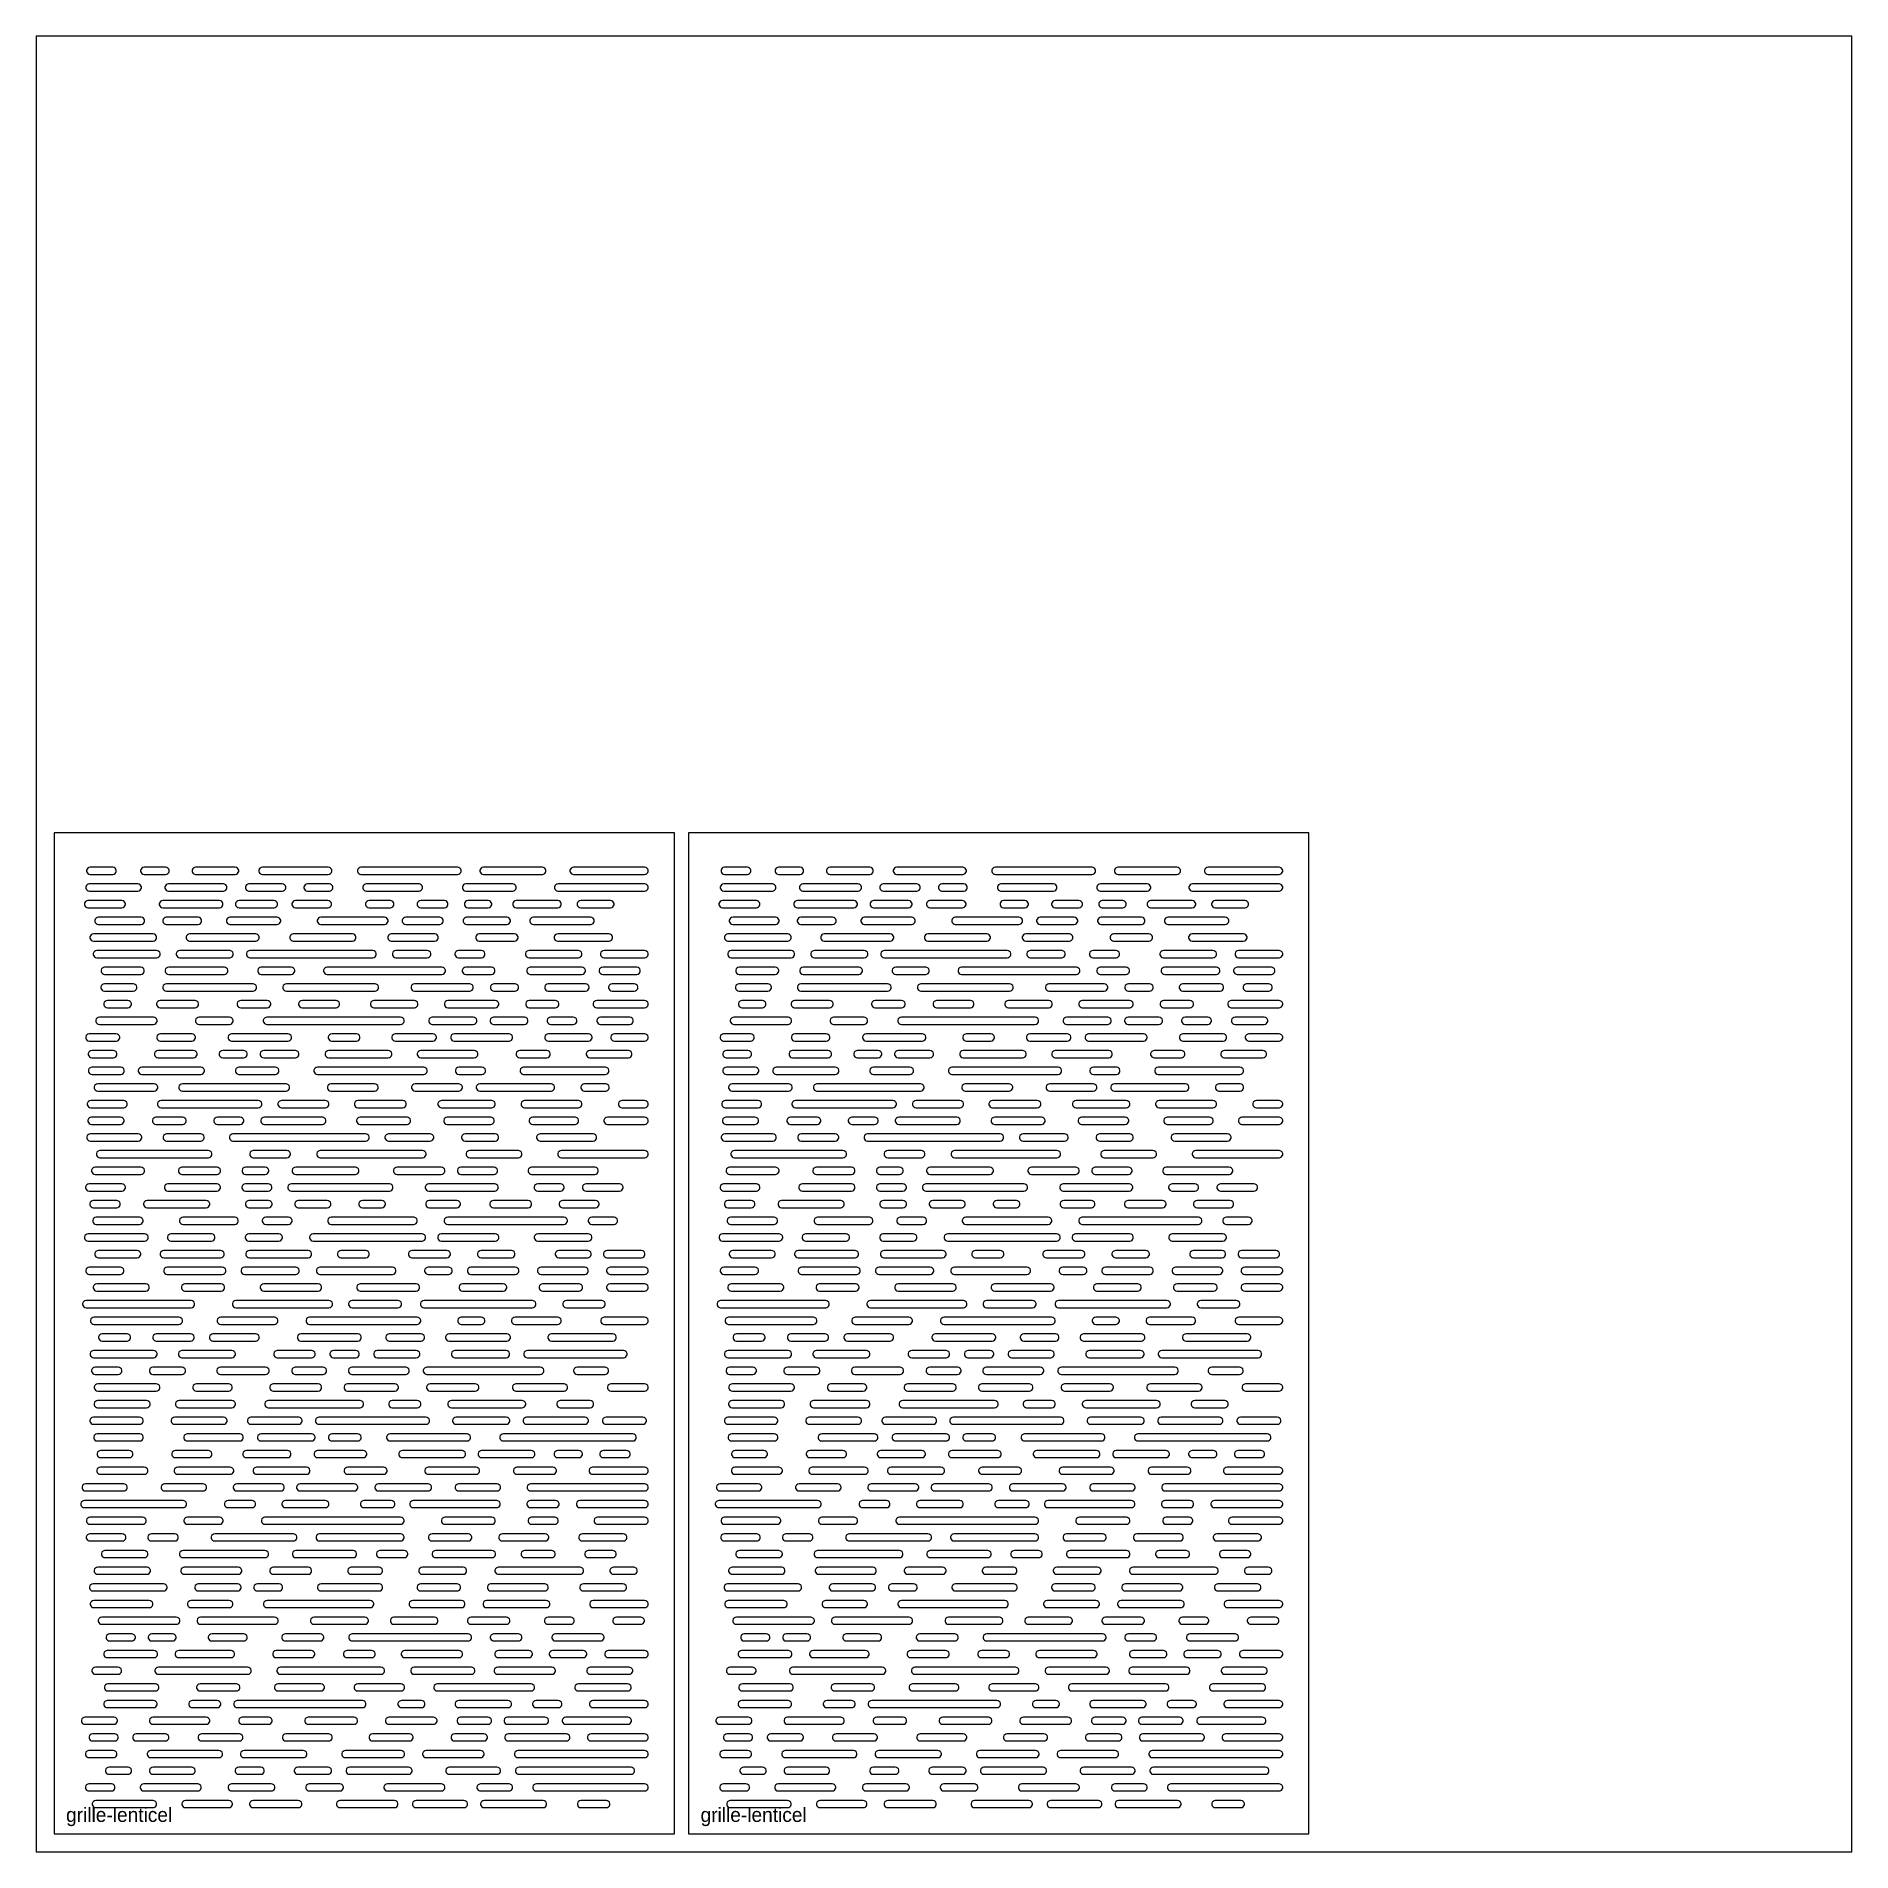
# Model space of a CAD drawing. Header units: millimetres. Extents: x 0 to 1525, y 0 to 1525.
import ezdxf

# ---------------------------------------------------------------- set-up
doc = ezdxf.new("R2010")
doc.units = ezdxf.units.MM
doc.layers.add('CUT_INSIDE', color=5, linetype='Continuous')
doc.layers.add('CUT_OUTSIDE', color=1, linetype='Continuous')

msp = doc.modelspace()

# ---------------------------------------------------------------- texts
at = {"layer": 'NOTES'}
for p in [(25, 25), (558, 25)]:
    msp.add_text('grille-lenticel', height=12, dxfattribs=at).set_placement(p)

# ---------------------------------------------------------------- linework, layer by layer
at = {"layer": 'CUT_INSIDE'}
for points in [[(64.3, 827), (45.2, 827), (44.1, 826.8), (43.2, 826.3), (42.6, 825.5), (42.2, 824.5), (42.2, 823.5), (42.6, 822.5), (43.2, 821.7), (44.1, 821.2), (45.2, 821), (64.3, 821), (65.3, 821.2), (66.2, 821.7), (66.9, 822.5), (67.2, 823.5), (67.2, 824.5), (66.9, 825.5), (66.2, 826.3), (65.3, 826.8), (64.3, 827)], [(108.6, 827), (90.6, 827), (89.5, 826.8), (88.6, 826.3), (88, 825.5), (87.6, 824.5), (87.6, 823.5), (88, 822.5), (88.6, 821.7), (89.5, 821.2), (90.6, 821), (108.6, 821), (109.7, 821.2), (110.6, 821.7), (111.2, 822.5), (111.6, 823.5), (111.6, 824.5), (111.2, 825.5), (110.6, 826.3), (109.7, 826.8), (108.6, 827)], [(167.1, 827), (133.8, 827), (132.8, 826.8), (131.9, 826.3), (131.2, 825.5), (130.9, 824.5), (130.9, 823.5), (131.2, 822.5), (131.9, 821.7), (132.8, 821.2), (133.8, 821), (167.1, 821), (168.2, 821.2), (169.1, 821.7), (169.7, 822.5), (170.1, 823.5), (170.1, 824.5), (169.7, 825.5), (169.1, 826.3), (168.2, 826.8), (167.1, 827)], [(245.3, 827), (189.9, 827), (188.8, 826.8), (187.9, 826.3), (187.3, 825.5), (186.9, 824.5), (186.9, 823.5), (187.3, 822.5), (187.9, 821.7), (188.8, 821.2), (189.9, 821), (245.3, 821), (246.3, 821.2), (247.2, 821.7), (247.9, 822.5), (248.3, 823.5), (248.3, 824.5), (247.9, 825.5), (247.2, 826.3), (246.3, 826.8), (245.3, 827)], [(353.9, 827), (272.7, 827), (271.7, 826.8), (270.8, 826.3), (270.1, 825.5), (269.8, 824.5), (269.8, 823.5), (270.1, 822.5), (270.8, 821.7), (271.7, 821.2), (272.7, 821), (353.9, 821), (354.9, 821.2), (355.8, 821.7), (356.5, 822.5), (356.9, 823.5), (356.9, 824.5), (356.5, 825.5), (355.8, 826.3), (354.9, 826.8), (353.9, 827)], [(425.2, 827), (375.7, 827), (374.6, 826.8), (373.7, 826.3), (373.1, 825.5), (372.7, 824.5), (372.7, 823.5), (373.1, 822.5), (373.7, 821.7), (374.6, 821.2), (375.7, 821), (425.2, 821), (426.2, 821.2), (427.1, 821.7), (427.8, 822.5), (428.1, 823.5), (428.1, 824.5), (427.8, 825.5), (427.1, 826.3), (426.2, 826.8), (425.2, 827)], [(511, 827), (451.3, 827), (450.3, 826.8), (449.4, 826.3), (448.7, 825.5), (448.3, 824.5), (448.3, 823.5), (448.7, 822.5), (449.4, 821.7), (450.3, 821.2), (451.3, 821), (511, 821), (512, 821.2), (512.9, 821.7), (513.6, 822.5), (514, 823.5), (514, 824.5), (513.6, 825.5), (512.9, 826.3), (512, 826.8), (511, 827)], [(597.3, 827), (578.2, 827), (577.1, 826.8), (576.2, 826.3), (575.6, 825.5), (575.2, 824.5), (575.2, 823.5), (575.6, 822.5), (576.2, 821.7), (577.1, 821.2), (578.2, 821), (597.3, 821), (598.3, 821.2), (599.2, 821.7), (599.9, 822.5), (600.2, 823.5), (600.2, 824.5), (599.9, 825.5), (599.2, 826.3), (598.3, 826.8), (597.3, 827)], [(641.6, 827), (623.6, 827), (622.5, 826.8), (621.6, 826.3), (621, 825.5), (620.6, 824.5), (620.6, 823.5), (621, 822.5), (621.6, 821.7), (622.5, 821.2), (623.6, 821), (641.6, 821), (642.7, 821.2), (643.6, 821.7), (644.2, 822.5), (644.6, 823.5), (644.6, 824.5), (644.2, 825.5), (643.6, 826.3), (642.7, 826.8), (641.6, 827)], [(700.1, 827), (666.8, 827), (665.8, 826.8), (664.9, 826.3), (664.2, 825.5), (663.9, 824.5), (663.9, 823.5), (664.2, 822.5), (664.9, 821.7), (665.8, 821.2), (666.8, 821), (700.1, 821), (701.2, 821.2), (702.1, 821.7), (702.7, 822.5), (703.1, 823.5), (703.1, 824.5), (702.7, 825.5), (702.1, 826.3), (701.2, 826.8), (700.1, 827)], [(778.3, 827), (722.9, 827), (721.8, 826.8), (720.9, 826.3), (720.3, 825.5), (719.9, 824.5), (719.9, 823.5), (720.3, 822.5), (720.9, 821.7), (721.8, 821.2), (722.9, 821), (778.3, 821), (779.3, 821.2), (780.2, 821.7), (780.9, 822.5), (781.3, 823.5), (781.3, 824.5), (780.9, 825.5), (780.2, 826.3), (779.3, 826.8), (778.3, 827)], [(886.9, 827), (805.7, 827), (804.7, 826.8), (803.8, 826.3), (803.1, 825.5), (802.8, 824.5), (802.8, 823.5), (803.1, 822.5), (803.8, 821.7), (804.7, 821.2), (805.7, 821), (886.9, 821), (887.9, 821.2), (888.8, 821.7), (889.5, 822.5), (889.9, 823.5), (889.9, 824.5), (889.5, 825.5), (888.8, 826.3), (887.9, 826.8), (886.9, 827)], [(958.2, 827), (908.7, 827), (907.6, 826.8), (906.7, 826.3), (906.1, 825.5), (905.7, 824.5), (905.7, 823.5), (906.1, 822.5), (906.7, 821.7), (907.6, 821.2), (908.7, 821), (958.2, 821), (959.2, 821.2), (960.1, 821.7), (960.8, 822.5), (961.1, 823.5), (961.1, 824.5), (960.8, 825.5), (960.1, 826.3), (959.2, 826.8), (958.2, 827)], [(1044, 827), (984.3, 827), (983.3, 826.8), (982.4, 826.3), (981.7, 825.5), (981.3, 824.5), (981.3, 823.5), (981.7, 822.5), (982.4, 821.7), (983.3, 821.2), (984.3, 821), (1044, 821), (1045, 821.2), (1045.9, 821.7), (1046.6, 822.5), (1047, 823.5), (1047, 824.5), (1046.6, 825.5), (1045.9, 826.3), (1045, 826.8), (1044, 827)], [(85.3, 813), (44.5, 813), (43.5, 812.8), (42.6, 812.3), (41.9, 811.5), (41.6, 810.5), (41.6, 809.5), (41.9, 808.5), (42.6, 807.7), (43.5, 807.2), (44.5, 807), (85.3, 807), (86.3, 807.2), (87.2, 807.7), (87.9, 808.5), (88.3, 809.5), (88.3, 810.5), (87.9, 811.5), (87.2, 812.3), (86.3, 812.8), (85.3, 813)], [(157.2, 813), (111, 813), (110, 812.8), (109.1, 812.3), (108.4, 811.5), (108.1, 810.5), (108.1, 809.5), (108.4, 808.5), (109.1, 807.7), (110, 807.2), (111, 807), (157.2, 807), (158.2, 807.2), (159.1, 807.7), (159.8, 808.5), (160.1, 809.5), (160.1, 810.5), (159.8, 811.5), (159.1, 812.3), (158.2, 812.8), (157.2, 813)], [(206.6, 813), (178.6, 813), (177.6, 812.8), (176.7, 812.3), (176, 811.5), (175.6, 810.5), (175.6, 809.5), (176, 808.5), (176.7, 807.7), (177.6, 807.2), (178.6, 807), (206.6, 807), (207.6, 807.2), (208.5, 807.7), (209.2, 808.5), (209.6, 809.5), (209.6, 810.5), (209.2, 811.5), (208.5, 812.3), (207.6, 812.8), (206.6, 813)], [(246.2, 813), (227.8, 813), (226.8, 812.8), (225.9, 812.3), (225.2, 811.5), (224.8, 810.5), (224.8, 809.5), (225.2, 808.5), (225.9, 807.7), (226.8, 807.2), (227.8, 807), (246.2, 807), (247.2, 807.2), (248.1, 807.7), (248.8, 808.5), (249.1, 809.5), (249.1, 810.5), (248.8, 811.5), (248.1, 812.3), (247.2, 812.8), (246.2, 813)], [(321.5, 813), (277.3, 813), (276.3, 812.8), (275.4, 812.3), (274.7, 811.5), (274.4, 810.5), (274.4, 809.5), (274.7, 808.5), (275.4, 807.7), (276.3, 807.2), (277.3, 807), (321.5, 807), (322.5, 807.2), (323.4, 807.7), (324.1, 808.5), (324.4, 809.5), (324.4, 810.5), (324.1, 811.5), (323.4, 812.3), (322.5, 812.8), (321.5, 813)], [(400.2, 813), (360.9, 813), (359.8, 812.8), (358.9, 812.3), (358.3, 811.5), (357.9, 810.5), (357.9, 809.5), (358.3, 808.5), (358.9, 807.7), (359.8, 807.2), (360.9, 807), (400.2, 807), (401.2, 807.2), (402.1, 807.7), (402.8, 808.5), (403.2, 809.5), (403.2, 810.5), (402.8, 811.5), (402.1, 812.3), (401.2, 812.8), (400.2, 813)], [(511, 813), (438.3, 813), (437.2, 812.8), (436.3, 812.3), (435.7, 811.5), (435.3, 810.5), (435.3, 809.5), (435.7, 808.5), (436.3, 807.7), (437.2, 807.2), (438.3, 807), (511, 807), (512, 807.2), (512.9, 807.7), (513.6, 808.5), (514, 809.5), (514, 810.5), (513.6, 811.5), (512.9, 812.3), (512, 812.8), (511, 813)], [(618.3, 813), (577.5, 813), (576.5, 812.8), (575.6, 812.3), (574.9, 811.5), (574.6, 810.5), (574.6, 809.5), (574.9, 808.5), (575.6, 807.7), (576.5, 807.2), (577.5, 807), (618.3, 807), (619.3, 807.2), (620.2, 807.7), (620.9, 808.5), (621.3, 809.5), (621.3, 810.5), (620.9, 811.5), (620.2, 812.3), (619.3, 812.8), (618.3, 813)], [(690.2, 813), (644, 813), (643, 812.8), (642.1, 812.3), (641.4, 811.5), (641.1, 810.5), (641.1, 809.5), (641.4, 808.5), (642.1, 807.7), (643, 807.2), (644, 807), (690.2, 807), (691.2, 807.2), (692.1, 807.7), (692.8, 808.5), (693.1, 809.5), (693.1, 810.5), (692.8, 811.5), (692.1, 812.3), (691.2, 812.8), (690.2, 813)], [(739.6, 813), (711.6, 813), (710.6, 812.8), (709.7, 812.3), (709, 811.5), (708.6, 810.5), (708.6, 809.5), (709, 808.5), (709.7, 807.7), (710.6, 807.2), (711.6, 807), (739.6, 807), (740.6, 807.2), (741.5, 807.7), (742.2, 808.5), (742.6, 809.5), (742.6, 810.5), (742.2, 811.5), (741.5, 812.3), (740.6, 812.8), (739.6, 813)], [(779.2, 813), (760.8, 813), (759.8, 812.8), (758.9, 812.3), (758.2, 811.5), (757.8, 810.5), (757.8, 809.5), (758.2, 808.5), (758.9, 807.7), (759.8, 807.2), (760.8, 807), (779.2, 807), (780.2, 807.2), (781.1, 807.7), (781.8, 808.5), (782.1, 809.5), (782.1, 810.5), (781.8, 811.5), (781.1, 812.3), (780.2, 812.8), (779.2, 813)], [(854.5, 813), (810.3, 813), (809.3, 812.8), (808.4, 812.3), (807.7, 811.5), (807.4, 810.5), (807.4, 809.5), (807.7, 808.5), (808.4, 807.7), (809.3, 807.2), (810.3, 807), (854.5, 807), (855.5, 807.2), (856.4, 807.7), (857.1, 808.5), (857.4, 809.5), (857.4, 810.5), (857.1, 811.5), (856.4, 812.3), (855.5, 812.8), (854.5, 813)], [(933.2, 813), (893.9, 813), (892.8, 812.8), (891.9, 812.3), (891.3, 811.5), (890.9, 810.5), (890.9, 809.5), (891.3, 808.5), (891.9, 807.7), (892.8, 807.2), (893.9, 807), (933.2, 807), (934.2, 807.2), (935.1, 807.7), (935.8, 808.5), (936.2, 809.5), (936.2, 810.5), (935.8, 811.5), (935.1, 812.3), (934.2, 812.8), (933.2, 813)], [(1044, 813), (971.3, 813), (970.2, 812.8), (969.3, 812.3), (968.7, 811.5), (968.3, 810.5), (968.3, 809.5), (968.7, 808.5), (969.3, 807.7), (970.2, 807.2), (971.3, 807), (1044, 807), (1045, 807.2), (1045.9, 807.7), (1046.6, 808.5), (1047, 809.5), (1047, 810.5), (1046.6, 811.5), (1045.9, 812.3), (1045, 812.8), (1044, 813)], [(71.9, 799), (43.4, 799), (42.4, 798.8), (41.4, 798.3), (40.8, 797.5), (40.4, 796.5), (40.4, 795.5), (40.8, 794.5), (41.4, 793.7), (42.4, 793.2), (43.4, 793), (71.9, 793), (72.9, 793.2), (73.8, 793.7), (74.5, 794.5), (74.9, 795.5), (74.9, 796.5), (74.5, 797.5), (73.8, 798.3), (72.9, 798.8), (71.9, 799)], [(153.8, 799), (106.3, 799), (105.2, 798.8), (104.3, 798.3), (103.7, 797.5), (103.3, 796.5), (103.3, 795.5), (103.7, 794.5), (104.3, 793.7), (105.2, 793.2), (106.3, 793), (153.8, 793), (154.9, 793.2), (155.8, 793.7), (156.4, 794.5), (156.8, 795.5), (156.8, 796.5), (156.4, 797.5), (155.8, 798.3), (154.9, 798.8), (153.8, 799)], [(199.7, 799), (170.3, 799), (169.3, 798.8), (168.4, 798.3), (167.7, 797.5), (167.4, 796.5), (167.4, 795.5), (167.7, 794.5), (168.4, 793.7), (169.3, 793.2), (170.3, 793), (199.7, 793), (200.7, 793.2), (201.6, 793.7), (202.3, 794.5), (202.7, 795.5), (202.7, 796.5), (202.3, 797.5), (201.6, 798.3), (200.7, 798.8), (199.7, 799)], [(245, 799), (217.7, 799), (216.7, 798.8), (215.8, 798.3), (215.1, 797.5), (214.7, 796.5), (214.7, 795.5), (215.1, 794.5), (215.8, 793.7), (216.7, 793.2), (217.7, 793), (245, 793), (246, 793.2), (246.9, 793.7), (247.6, 794.5), (248, 795.5), (248, 796.5), (247.6, 797.5), (246.9, 798.3), (246, 798.8), (245, 799)], [(297.4, 799), (279.5, 799), (278.5, 798.8), (277.6, 798.3), (276.9, 797.5), (276.6, 796.5), (276.6, 795.5), (276.9, 794.5), (277.6, 793.7), (278.5, 793.2), (279.5, 793), (297.4, 793), (298.5, 793.2), (299.4, 793.7), (300, 794.5), (300.4, 795.5), (300.4, 796.5), (300, 797.5), (299.4, 798.3), (298.5, 798.8), (297.4, 799)], [(342.9, 799), (322.9, 799), (321.9, 798.8), (321, 798.3), (320.3, 797.5), (319.9, 796.5), (319.9, 795.5), (320.3, 794.5), (321, 793.7), (321.9, 793.2), (322.9, 793), (342.9, 793), (343.9, 793.2), (344.8, 793.7), (345.5, 794.5), (345.8, 795.5), (345.8, 796.5), (345.5, 797.5), (344.8, 798.3), (343.9, 798.8), (342.9, 799)], [(379.6, 799), (362.5, 799), (361.5, 798.8), (360.6, 798.3), (359.9, 797.5), (359.6, 796.5), (359.6, 795.5), (359.9, 794.5), (360.6, 793.7), (361.5, 793.2), (362.5, 793), (379.6, 793), (380.6, 793.2), (381.5, 793.7), (382.2, 794.5), (382.6, 795.5), (382.6, 796.5), (382.2, 797.5), (381.5, 798.3), (380.6, 798.8), (379.6, 799)], [(438, 799), (403.1, 799), (402.1, 798.8), (401.2, 798.3), (400.5, 797.5), (400.2, 796.5), (400.2, 795.5), (400.5, 794.5), (401.2, 793.7), (402.1, 793.2), (403.1, 793), (438, 793), (439.1, 793.2), (440, 793.7), (440.6, 794.5), (441, 795.5), (441, 796.5), (440.6, 797.5), (440, 798.3), (439.1, 798.8), (438, 799)], [(482.4, 799), (457.3, 799), (456.3, 798.8), (455.4, 798.3), (454.7, 797.5), (454.3, 796.5), (454.3, 795.5), (454.7, 794.5), (455.4, 793.7), (456.3, 793.2), (457.3, 793), (482.4, 793), (483.4, 793.2), (484.3, 793.7), (485, 794.5), (485.3, 795.5), (485.3, 796.5), (485, 797.5), (484.3, 798.3), (483.4, 798.8), (482.4, 799)], [(604.9, 799), (576.4, 799), (575.4, 798.8), (574.4, 798.3), (573.8, 797.5), (573.4, 796.5), (573.4, 795.5), (573.8, 794.5), (574.4, 793.7), (575.4, 793.2), (576.4, 793), (604.9, 793), (605.9, 793.2), (606.8, 793.7), (607.5, 794.5), (607.9, 795.5), (607.9, 796.5), (607.5, 797.5), (606.8, 798.3), (605.9, 798.8), (604.9, 799)], [(686.8, 799), (639.3, 799), (638.2, 798.8), (637.3, 798.3), (636.7, 797.5), (636.3, 796.5), (636.3, 795.5), (636.7, 794.5), (637.3, 793.7), (638.2, 793.2), (639.3, 793), (686.8, 793), (687.9, 793.2), (688.8, 793.7), (689.4, 794.5), (689.8, 795.5), (689.8, 796.5), (689.4, 797.5), (688.8, 798.3), (687.9, 798.8), (686.8, 799)], [(732.7, 799), (703.3, 799), (702.3, 798.8), (701.4, 798.3), (700.7, 797.5), (700.4, 796.5), (700.4, 795.5), (700.7, 794.5), (701.4, 793.7), (702.3, 793.2), (703.3, 793), (732.7, 793), (733.7, 793.2), (734.6, 793.7), (735.3, 794.5), (735.7, 795.5), (735.7, 796.5), (735.3, 797.5), (734.6, 798.3), (733.7, 798.8), (732.7, 799)], [(778, 799), (750.7, 799), (749.7, 798.8), (748.8, 798.3), (748.1, 797.5), (747.7, 796.5), (747.7, 795.5), (748.1, 794.5), (748.8, 793.7), (749.7, 793.2), (750.7, 793), (778, 793), (779, 793.2), (779.9, 793.7), (780.6, 794.5), (781, 795.5), (781, 796.5), (780.6, 797.5), (779.9, 798.3), (779, 798.8), (778, 799)], [(830.4, 799), (812.5, 799), (811.5, 798.8), (810.6, 798.3), (809.9, 797.5), (809.6, 796.5), (809.6, 795.5), (809.9, 794.5), (810.6, 793.7), (811.5, 793.2), (812.5, 793), (830.4, 793), (831.5, 793.2), (832.4, 793.7), (833, 794.5), (833.4, 795.5), (833.4, 796.5), (833, 797.5), (832.4, 798.3), (831.5, 798.8), (830.4, 799)], [(875.9, 799), (855.9, 799), (854.9, 798.8), (854, 798.3), (853.3, 797.5), (852.9, 796.5), (852.9, 795.5), (853.3, 794.5), (854, 793.7), (854.9, 793.2), (855.9, 793), (875.9, 793), (876.9, 793.2), (877.8, 793.7), (878.5, 794.5), (878.8, 795.5), (878.8, 796.5), (878.5, 797.5), (877.8, 798.3), (876.9, 798.8), (875.9, 799)], [(912.6, 799), (895.5, 799), (894.5, 798.8), (893.6, 798.3), (892.9, 797.5), (892.6, 796.5), (892.6, 795.5), (892.9, 794.5), (893.6, 793.7), (894.5, 793.2), (895.5, 793), (912.6, 793), (913.6, 793.2), (914.5, 793.7), (915.2, 794.5), (915.6, 795.5), (915.6, 796.5), (915.2, 797.5), (914.5, 798.3), (913.6, 798.8), (912.6, 799)], [(971, 799), (936.1, 799), (935.1, 798.8), (934.2, 798.3), (933.5, 797.5), (933.2, 796.5), (933.2, 795.5), (933.5, 794.5), (934.2, 793.7), (935.1, 793.2), (936.1, 793), (971, 793), (972.1, 793.2), (973, 793.7), (973.6, 794.5), (974, 795.5), (974, 796.5), (973.6, 797.5), (973, 798.3), (972.1, 798.8), (971, 799)], [(1015.4, 799), (990.3, 799), (989.3, 798.8), (988.4, 798.3), (987.7, 797.5), (987.3, 796.5), (987.3, 795.5), (987.7, 794.5), (988.4, 793.7), (989.3, 793.2), (990.3, 793), (1015.4, 793), (1016.4, 793.2), (1017.3, 793.7), (1018, 794.5), (1018.3, 795.5), (1018.3, 796.5), (1018, 797.5), (1017.3, 798.3), (1016.4, 798.8), (1015.4, 799)], [(88, 785), (52.1, 785), (51.1, 784.8), (50.2, 784.3), (49.5, 783.5), (49.1, 782.5), (49.1, 781.5), (49.5, 780.5), (50.2, 779.7), (51.1, 779.2), (52.1, 779), (88, 779), (89.1, 779.2), (90, 779.7), (90.6, 780.5), (91, 781.5), (91, 782.5), (90.6, 783.5), (90, 784.3), (89.1, 784.8), (88, 785)], [(135.9, 785), (109.2, 785), (108.2, 784.8), (107.3, 784.3), (106.6, 783.5), (106.2, 782.5), (106.2, 781.5), (106.6, 780.5), (107.3, 779.7), (108.2, 779.2), (109.2, 779), (135.9, 779), (137, 779.2), (137.9, 779.7), (138.5, 780.5), (138.9, 781.5), (138.9, 782.5), (138.5, 783.5), (137.9, 784.3), (137, 784.8), (135.9, 785)], [(202.3, 785), (162.7, 785), (161.6, 784.8), (160.7, 784.3), (160.1, 783.5), (159.7, 782.5), (159.7, 781.5), (160.1, 780.5), (160.7, 779.7), (161.6, 779.2), (162.7, 779), (202.3, 779), (203.3, 779.2), (204.2, 779.7), (204.9, 780.5), (205.3, 781.5), (205.3, 782.5), (204.9, 783.5), (204.2, 784.3), (203.3, 784.8), (202.3, 785)], [(292.5, 785), (239, 785), (238, 784.8), (237.1, 784.3), (236.4, 783.5), (236, 782.5), (236, 781.5), (236.4, 780.5), (237.1, 779.7), (238, 779.2), (239, 779), (292.5, 779), (293.6, 779.2), (294.5, 779.7), (295.1, 780.5), (295.5, 781.5), (295.5, 782.5), (295.1, 783.5), (294.5, 784.3), (293.6, 784.8), (292.5, 785)], [(338.9, 785), (310.3, 785), (309.3, 784.8), (308.4, 784.3), (307.7, 783.5), (307.3, 782.5), (307.3, 781.5), (307.7, 780.5), (308.4, 779.7), (309.3, 779.2), (310.3, 779), (338.9, 779), (339.9, 779.2), (340.8, 779.7), (341.5, 780.5), (341.9, 781.5), (341.9, 782.5), (341.5, 783.5), (340.8, 784.3), (339.9, 784.8), (338.9, 785)], [(395.3, 785), (361.5, 785), (360.5, 784.8), (359.6, 784.3), (358.9, 783.5), (358.5, 782.5), (358.5, 781.5), (358.9, 780.5), (359.6, 779.7), (360.5, 779.2), (361.5, 779), (395.3, 779), (396.4, 779.2), (397.3, 779.7), (397.9, 780.5), (398.3, 781.5), (398.3, 782.5), (397.9, 783.5), (397.3, 784.3), (396.4, 784.8), (395.3, 785)], [(465.8, 785), (417.6, 785), (416.6, 784.8), (415.7, 784.3), (415, 783.5), (414.7, 782.5), (414.7, 781.5), (415, 780.5), (415.7, 779.7), (416.6, 779.2), (417.6, 779), (465.8, 779), (466.8, 779.2), (467.7, 779.7), (468.4, 780.5), (468.7, 781.5), (468.7, 782.5), (468.4, 783.5), (467.7, 784.3), (466.8, 784.8), (465.8, 785)], [(621, 785), (585.1, 785), (584.1, 784.8), (583.2, 784.3), (582.5, 783.5), (582.1, 782.5), (582.1, 781.5), (582.5, 780.5), (583.2, 779.7), (584.1, 779.2), (585.1, 779), (621, 779), (622.1, 779.2), (623, 779.7), (623.6, 780.5), (624, 781.5), (624, 782.5), (623.6, 783.5), (623, 784.3), (622.1, 784.8), (621, 785)], [(668.9, 785), (642.2, 785), (641.2, 784.8), (640.3, 784.3), (639.6, 783.5), (639.2, 782.5), (639.2, 781.5), (639.6, 780.5), (640.3, 779.7), (641.2, 779.2), (642.2, 779), (668.9, 779), (670, 779.2), (670.9, 779.7), (671.5, 780.5), (671.9, 781.5), (671.9, 782.5), (671.5, 783.5), (670.9, 784.3), (670, 784.8), (668.9, 785)], [(735.3, 785), (695.7, 785), (694.6, 784.8), (693.7, 784.3), (693.1, 783.5), (692.7, 782.5), (692.7, 781.5), (693.1, 780.5), (693.7, 779.7), (694.6, 779.2), (695.7, 779), (735.3, 779), (736.3, 779.2), (737.2, 779.7), (737.9, 780.5), (738.3, 781.5), (738.3, 782.5), (737.9, 783.5), (737.2, 784.3), (736.3, 784.8), (735.3, 785)], [(825.5, 785), (772, 785), (771, 784.8), (770.1, 784.3), (769.4, 783.5), (769, 782.5), (769, 781.5), (769.4, 780.5), (770.1, 779.7), (771, 779.2), (772, 779), (825.5, 779), (826.6, 779.2), (827.5, 779.7), (828.1, 780.5), (828.5, 781.5), (828.5, 782.5), (828.1, 783.5), (827.5, 784.3), (826.6, 784.8), (825.5, 785)], [(871.9, 785), (843.3, 785), (842.3, 784.8), (841.4, 784.3), (840.7, 783.5), (840.3, 782.5), (840.3, 781.5), (840.7, 780.5), (841.4, 779.7), (842.3, 779.2), (843.3, 779), (871.9, 779), (872.9, 779.2), (873.8, 779.7), (874.5, 780.5), (874.9, 781.5), (874.9, 782.5), (874.5, 783.5), (873.8, 784.3), (872.9, 784.8), (871.9, 785)], [(928.3, 785), (894.5, 785), (893.5, 784.8), (892.6, 784.3), (891.9, 783.5), (891.5, 782.5), (891.5, 781.5), (891.9, 780.5), (892.6, 779.7), (893.5, 779.2), (894.5, 779), (928.3, 779), (929.4, 779.2), (930.3, 779.7), (930.9, 780.5), (931.3, 781.5), (931.3, 782.5), (930.9, 783.5), (930.3, 784.3), (929.4, 784.8), (928.3, 785)], [(998.8, 785), (950.6, 785), (949.6, 784.8), (948.7, 784.3), (948, 783.5), (947.7, 782.5), (947.7, 781.5), (948, 780.5), (948.7, 779.7), (949.6, 779.2), (950.6, 779), (998.8, 779), (999.8, 779.2), (1000.7, 779.7), (1001.4, 780.5), (1001.7, 781.5), (1001.7, 782.5), (1001.4, 783.5), (1000.7, 784.3), (999.8, 784.8), (998.8, 785)], [(98.2, 771), (48, 771), (47, 770.8), (46.1, 770.3), (45.4, 769.5), (45.1, 768.5), (45.1, 767.5), (45.4, 766.5), (46.1, 765.7), (47, 765.2), (48, 765), (98.2, 765), (99.2, 765.2), (100.1, 765.7), (100.8, 766.5), (101.1, 767.5), (101.1, 768.5), (100.8, 769.5), (100.1, 770.3), (99.2, 770.8), (98.2, 771)], [(184.3, 771), (128.8, 771), (127.8, 770.8), (126.9, 770.3), (126.2, 769.5), (125.9, 768.5), (125.9, 767.5), (126.2, 766.5), (126.9, 765.7), (127.8, 765.2), (128.8, 765), (184.3, 765), (185.3, 765.2), (186.2, 765.7), (186.9, 766.5), (187.3, 767.5), (187.3, 768.5), (186.9, 769.5), (186.2, 770.3), (185.3, 770.8), (184.3, 771)], [(265.5, 771), (215.9, 771), (214.9, 770.8), (214, 770.3), (213.3, 769.5), (213, 768.5), (213, 767.5), (213.3, 766.5), (214, 765.7), (214.9, 765.2), (215.9, 765), (265.5, 765), (266.6, 765.2), (267.5, 765.7), (268.1, 766.5), (268.5, 767.5), (268.5, 768.5), (268.1, 769.5), (267.5, 770.3), (266.6, 770.8), (265.5, 771)], [(334.8, 771), (298.2, 771), (297.2, 770.8), (296.3, 770.3), (295.6, 769.5), (295.3, 768.5), (295.3, 767.5), (295.6, 766.5), (296.3, 765.7), (297.2, 765.2), (298.2, 765), (334.8, 765), (335.8, 765.2), (336.7, 765.7), (337.4, 766.5), (337.7, 767.5), (337.7, 768.5), (337.4, 769.5), (336.7, 770.3), (335.8, 770.8), (334.8, 771)], [(401.7, 771), (372, 771), (371, 770.8), (370.1, 770.3), (369.4, 769.5), (369.1, 768.5), (369.1, 767.5), (369.4, 766.5), (370.1, 765.7), (371, 765.2), (372, 765), (401.7, 765), (402.7, 765.2), (403.6, 765.7), (404.3, 766.5), (404.7, 767.5), (404.7, 768.5), (404.3, 769.5), (403.6, 770.3), (402.7, 770.8), (401.7, 771)], [(481.1, 771), (438, 771), (436.9, 770.8), (436, 770.3), (435.4, 769.5), (435, 768.5), (435, 767.5), (435.4, 766.5), (436, 765.7), (436.9, 765.2), (438, 765), (481.1, 765), (482.2, 765.2), (483.1, 765.7), (483.7, 766.5), (484.1, 767.5), (484.1, 768.5), (483.7, 769.5), (483.1, 770.3), (482.2, 770.8), (481.1, 771)], [(631.2, 771), (581, 771), (580, 770.8), (579.1, 770.3), (578.4, 769.5), (578.1, 768.5), (578.1, 767.5), (578.4, 766.5), (579.1, 765.7), (580, 765.2), (581, 765), (631.2, 765), (632.2, 765.2), (633.1, 765.7), (633.8, 766.5), (634.1, 767.5), (634.1, 768.5), (633.8, 769.5), (633.1, 770.3), (632.2, 770.8), (631.2, 771)], [(717.3, 771), (661.8, 771), (660.8, 770.8), (659.9, 770.3), (659.2, 769.5), (658.9, 768.5), (658.9, 767.5), (659.2, 766.5), (659.9, 765.7), (660.8, 765.2), (661.8, 765), (717.3, 765), (718.3, 765.2), (719.2, 765.7), (719.9, 766.5), (720.3, 767.5), (720.3, 768.5), (719.9, 769.5), (719.2, 770.3), (718.3, 770.8), (717.3, 771)], [(798.5, 771), (748.9, 771), (747.9, 770.8), (747, 770.3), (746.3, 769.5), (746, 768.5), (746, 767.5), (746.3, 766.5), (747, 765.7), (747.9, 765.2), (748.9, 765), (798.5, 765), (799.6, 765.2), (800.5, 765.7), (801.1, 766.5), (801.5, 767.5), (801.5, 768.5), (801.1, 769.5), (800.5, 770.3), (799.6, 770.8), (798.5, 771)], [(867.8, 771), (831.2, 771), (830.2, 770.8), (829.3, 770.3), (828.6, 769.5), (828.3, 768.5), (828.3, 767.5), (828.6, 766.5), (829.3, 765.7), (830.2, 765.2), (831.2, 765), (867.8, 765), (868.8, 765.2), (869.7, 765.7), (870.4, 766.5), (870.7, 767.5), (870.7, 768.5), (870.4, 769.5), (869.7, 770.3), (868.8, 770.8), (867.8, 771)], [(934.7, 771), (905, 771), (904, 770.8), (903.1, 770.3), (902.4, 769.5), (902.1, 768.5), (902.1, 767.5), (902.4, 766.5), (903.1, 765.7), (904, 765.2), (905, 765), (934.7, 765), (935.7, 765.2), (936.6, 765.7), (937.3, 766.5), (937.7, 767.5), (937.7, 768.5), (937.3, 769.5), (936.6, 770.3), (935.7, 770.8), (934.7, 771)], [(1014.1, 771), (971, 771), (969.9, 770.8), (969, 770.3), (968.4, 769.5), (968, 768.5), (968, 767.5), (968.4, 766.5), (969, 765.7), (969.9, 765.2), (971, 765), (1014.1, 765), (1015.2, 765.2), (1016.1, 765.7), (1016.7, 766.5), (1017.1, 767.5), (1017.1, 768.5), (1016.7, 769.5), (1016.1, 770.3), (1015.2, 770.8), (1014.1, 771)], [(101.1, 757), (50.8, 757), (49.7, 756.8), (48.8, 756.3), (48.2, 755.5), (47.8, 754.5), (47.8, 753.5), (48.2, 752.5), (48.8, 751.7), (49.7, 751.2), (50.8, 751), (101.1, 751), (102.1, 751.2), (103, 751.7), (103.7, 752.5), (104, 753.5), (104, 754.5), (103.7, 755.5), (103, 756.3), (102.1, 756.8), (101.1, 757)], [(162.5, 757), (120.6, 757), (119.5, 756.8), (118.6, 756.3), (118, 755.5), (117.6, 754.5), (117.6, 753.5), (118, 752.5), (118.6, 751.7), (119.5, 751.2), (120.6, 751), (162.5, 751), (163.5, 751.2), (164.4, 751.7), (165.1, 752.5), (165.4, 753.5), (165.4, 754.5), (165.1, 755.5), (164.4, 756.3), (163.5, 756.8), (162.5, 757)], [(282.7, 757), (179.4, 757), (178.4, 756.8), (177.5, 756.3), (176.8, 755.5), (176.5, 754.5), (176.5, 753.5), (176.8, 752.5), (177.5, 751.7), (178.4, 751.2), (179.4, 751), (282.7, 751), (283.7, 751.2), (284.6, 751.7), (285.3, 752.5), (285.6, 753.5), (285.6, 754.5), (285.3, 755.5), (284.6, 756.3), (283.7, 756.8), (282.7, 757)], [(328.4, 757), (302, 757), (301, 756.8), (300.1, 756.3), (299.5, 755.5), (299.1, 754.5), (299.1, 753.5), (299.5, 752.5), (300.1, 751.7), (301, 751.2), (302, 751), (328.4, 751), (329.4, 751.2), (330.4, 751.7), (331, 752.5), (331.4, 753.5), (331.4, 754.5), (331, 755.5), (330.4, 756.3), (329.4, 756.8), (328.4, 757)], [(374, 757), (354.6, 757), (353.6, 756.8), (352.7, 756.3), (352, 755.5), (351.7, 754.5), (351.7, 753.5), (352, 752.5), (352.7, 751.7), (353.6, 751.2), (354.6, 751), (374, 751), (375, 751.2), (375.9, 751.7), (376.6, 752.5), (376.9, 753.5), (376.9, 754.5), (376.6, 755.5), (375.9, 756.3), (375, 756.8), (374, 757)], [(455.4, 757), (413.9, 757), (412.8, 756.8), (411.9, 756.3), (411.3, 755.5), (410.9, 754.5), (410.9, 753.5), (411.3, 752.5), (411.9, 751.7), (412.8, 751.2), (413.9, 751), (455.4, 751), (456.4, 751.2), (457.3, 751.7), (458, 752.5), (458.4, 753.5), (458.4, 754.5), (458, 755.5), (457.3, 756.3), (456.4, 756.8), (455.4, 757)], [(511, 757), (476.9, 757), (475.9, 756.8), (475, 756.3), (474.3, 755.5), (474, 754.5), (474, 753.5), (474.3, 752.5), (475, 751.7), (475.9, 751.2), (476.9, 751), (511, 751), (512, 751.2), (512.9, 751.7), (513.6, 752.5), (514, 753.5), (514, 754.5), (513.6, 755.5), (512.9, 756.3), (512, 756.8), (511, 757)], [(634.1, 757), (583.8, 757), (582.7, 756.8), (581.8, 756.3), (581.2, 755.5), (580.8, 754.5), (580.8, 753.5), (581.2, 752.5), (581.8, 751.7), (582.7, 751.2), (583.8, 751), (634.1, 751), (635.1, 751.2), (636, 751.7), (636.7, 752.5), (637, 753.5), (637, 754.5), (636.7, 755.5), (636, 756.3), (635.1, 756.8), (634.1, 757)], [(695.5, 757), (653.6, 757), (652.5, 756.8), (651.6, 756.3), (651, 755.5), (650.6, 754.5), (650.6, 753.5), (651, 752.5), (651.6, 751.7), (652.5, 751.2), (653.6, 751), (695.5, 751), (696.5, 751.2), (697.4, 751.7), (698.1, 752.5), (698.4, 753.5), (698.4, 754.5), (698.1, 755.5), (697.4, 756.3), (696.5, 756.8), (695.5, 757)], [(815.7, 757), (712.4, 757), (711.4, 756.8), (710.5, 756.3), (709.8, 755.5), (709.5, 754.5), (709.5, 753.5), (709.8, 752.5), (710.5, 751.7), (711.4, 751.2), (712.4, 751), (815.7, 751), (816.7, 751.2), (817.6, 751.7), (818.3, 752.5), (818.6, 753.5), (818.6, 754.5), (818.3, 755.5), (817.6, 756.3), (816.7, 756.8), (815.7, 757)], [(861.4, 757), (835, 757), (834, 756.8), (833.1, 756.3), (832.5, 755.5), (832.1, 754.5), (832.1, 753.5), (832.5, 752.5), (833.1, 751.7), (834, 751.2), (835, 751), (861.4, 751), (862.4, 751.2), (863.4, 751.7), (864, 752.5), (864.4, 753.5), (864.4, 754.5), (864, 755.5), (863.4, 756.3), (862.4, 756.8), (861.4, 757)], [(907, 757), (887.6, 757), (886.6, 756.8), (885.7, 756.3), (885, 755.5), (884.7, 754.5), (884.7, 753.5), (885, 752.5), (885.7, 751.7), (886.6, 751.2), (887.6, 751), (907, 751), (908, 751.2), (908.9, 751.7), (909.6, 752.5), (909.9, 753.5), (909.9, 754.5), (909.6, 755.5), (908.9, 756.3), (908, 756.8), (907, 757)], [(988.4, 757), (946.9, 757), (945.8, 756.8), (944.9, 756.3), (944.3, 755.5), (943.9, 754.5), (943.9, 753.5), (944.3, 752.5), (944.9, 751.7), (945.8, 751.2), (946.9, 751), (988.4, 751), (989.4, 751.2), (990.3, 751.7), (991, 752.5), (991.4, 753.5), (991.4, 754.5), (991, 755.5), (990.3, 756.3), (989.4, 756.8), (988.4, 757)], [(1044, 757), (1009.9, 757), (1008.9, 756.8), (1008, 756.3), (1007.3, 755.5), (1007, 754.5), (1007, 753.5), (1007.3, 752.5), (1008, 751.7), (1008.9, 751.2), (1009.9, 751), (1044, 751), (1045, 751.2), (1045.9, 751.7), (1046.6, 752.5), (1047, 753.5), (1047, 754.5), (1046.6, 755.5), (1045.9, 756.3), (1045, 756.8), (1044, 757)], [(87.7, 743), (57.4, 743), (56.4, 742.8), (55.5, 742.3), (54.8, 741.5), (54.5, 740.5), (54.5, 739.5), (54.8, 738.5), (55.5, 737.7), (56.4, 737.2), (57.4, 737), (87.7, 737), (88.8, 737.2), (89.7, 737.7), (90.3, 738.5), (90.7, 739.5), (90.7, 740.5), (90.3, 741.5), (89.7, 742.3), (88.8, 742.8), (87.7, 743)], [(158, 743), (111.2, 743), (110.2, 742.8), (109.3, 742.3), (108.6, 741.5), (108.3, 740.5), (108.3, 739.5), (108.6, 738.5), (109.3, 737.7), (110.2, 737.2), (111.2, 737), (158, 737), (159, 737.2), (159.9, 737.7), (160.6, 738.5), (161, 739.5), (161, 740.5), (160.6, 741.5), (159.9, 742.3), (159, 742.8), (158, 743)], [(214.1, 743), (188.9, 743), (187.9, 742.8), (187, 742.3), (186.3, 741.5), (186, 740.5), (186, 739.5), (186.3, 738.5), (187, 737.7), (187.9, 737.2), (188.9, 737), (214.1, 737), (215.2, 737.2), (216.1, 737.7), (216.7, 738.5), (217.1, 739.5), (217.1, 740.5), (216.7, 741.5), (216.1, 742.3), (215.2, 742.8), (214.1, 743)], [(340.7, 743), (244.3, 743), (243.2, 742.8), (242.3, 742.3), (241.7, 741.5), (241.3, 740.5), (241.3, 739.5), (241.7, 738.5), (242.3, 737.7), (243.2, 737.2), (244.3, 737), (340.7, 737), (341.7, 737.2), (342.6, 737.7), (343.3, 738.5), (343.6, 739.5), (343.6, 740.5), (343.3, 741.5), (342.6, 742.3), (341.7, 742.8), (340.7, 743)], [(382.4, 743), (360.8, 743), (359.8, 742.8), (358.9, 742.3), (358.2, 741.5), (357.8, 740.5), (357.8, 739.5), (358.2, 738.5), (358.9, 737.7), (359.8, 737.2), (360.8, 737), (382.4, 737), (383.4, 737.2), (384.3, 737.7), (385, 738.5), (385.3, 739.5), (385.3, 740.5), (385, 741.5), (384.3, 742.3), (383.4, 742.8), (382.4, 743)], [(458.3, 743), (414.9, 743), (413.9, 742.8), (413, 742.3), (412.3, 741.5), (412, 740.5), (412, 739.5), (412.3, 738.5), (413, 737.7), (413.9, 737.2), (414.9, 737), (458.3, 737), (459.3, 737.2), (460.2, 737.7), (460.9, 738.5), (461.3, 739.5), (461.3, 740.5), (460.9, 741.5), (460.2, 742.3), (459.3, 742.8), (458.3, 743)], [(504.5, 743), (475.8, 743), (474.8, 742.8), (473.9, 742.3), (473.2, 741.5), (472.8, 740.5), (472.8, 739.5), (473.2, 738.5), (473.9, 737.7), (474.8, 737.2), (475.8, 737), (504.5, 737), (505.5, 737.2), (506.4, 737.7), (507.1, 738.5), (507.4, 739.5), (507.4, 740.5), (507.1, 741.5), (506.4, 742.3), (505.5, 742.8), (504.5, 743)], [(620.7, 743), (590.4, 743), (589.4, 742.8), (588.5, 742.3), (587.8, 741.5), (587.5, 740.5), (587.5, 739.5), (587.8, 738.5), (588.5, 737.7), (589.4, 737.2), (590.4, 737), (620.7, 737), (621.8, 737.2), (622.7, 737.7), (623.3, 738.5), (623.7, 739.5), (623.7, 740.5), (623.3, 741.5), (622.7, 742.3), (621.8, 742.8), (620.7, 743)], [(691, 743), (644.2, 743), (643.2, 742.8), (642.3, 742.3), (641.6, 741.5), (641.3, 740.5), (641.3, 739.5), (641.6, 738.5), (642.3, 737.7), (643.2, 737.2), (644.2, 737), (691, 737), (692, 737.2), (692.9, 737.7), (693.6, 738.5), (694, 739.5), (694, 740.5), (693.6, 741.5), (692.9, 742.3), (692, 742.8), (691, 743)], [(747.1, 743), (721.9, 743), (720.9, 742.8), (720, 742.3), (719.3, 741.5), (719, 740.5), (719, 739.5), (719.3, 738.5), (720, 737.7), (720.9, 737.2), (721.9, 737), (747.1, 737), (748.2, 737.2), (749.1, 737.7), (749.7, 738.5), (750.1, 739.5), (750.1, 740.5), (749.7, 741.5), (749.1, 742.3), (748.2, 742.8), (747.1, 743)], [(873.7, 743), (777.3, 743), (776.2, 742.8), (775.3, 742.3), (774.7, 741.5), (774.3, 740.5), (774.3, 739.5), (774.7, 738.5), (775.3, 737.7), (776.2, 737.2), (777.3, 737), (873.7, 737), (874.7, 737.2), (875.6, 737.7), (876.3, 738.5), (876.6, 739.5), (876.6, 740.5), (876.3, 741.5), (875.6, 742.3), (874.7, 742.8), (873.7, 743)], [(915.4, 743), (893.8, 743), (892.8, 742.8), (891.9, 742.3), (891.2, 741.5), (890.8, 740.5), (890.8, 739.5), (891.2, 738.5), (891.9, 737.7), (892.8, 737.2), (893.8, 737), (915.4, 737), (916.4, 737.2), (917.3, 737.7), (918, 738.5), (918.3, 739.5), (918.3, 740.5), (918, 741.5), (917.3, 742.3), (916.4, 742.8), (915.4, 743)], [(991.3, 743), (947.9, 743), (946.9, 742.8), (946, 742.3), (945.3, 741.5), (945, 740.5), (945, 739.5), (945.3, 738.5), (946, 737.7), (946.9, 737.2), (947.9, 737), (991.3, 737), (992.3, 737.2), (993.2, 737.7), (993.9, 738.5), (994.3, 739.5), (994.3, 740.5), (993.9, 741.5), (993.2, 742.3), (992.3, 742.8), (991.3, 743)], [(1037.5, 743), (1008.8, 743), (1007.8, 742.8), (1006.9, 742.3), (1006.2, 741.5), (1005.8, 740.5), (1005.8, 739.5), (1006.2, 738.5), (1006.9, 737.7), (1007.8, 737.2), (1008.8, 737), (1037.5, 737), (1038.5, 737.2), (1039.4, 737.7), (1040.1, 738.5), (1040.4, 739.5), (1040.4, 740.5), (1040.1, 741.5), (1039.4, 742.3), (1038.5, 742.8), (1037.5, 743)], [(81.5, 729), (57.3, 729), (56.3, 728.8), (55.4, 728.3), (54.7, 727.5), (54.3, 726.5), (54.3, 725.5), (54.7, 724.5), (55.4, 723.7), (56.3, 723.2), (57.3, 723), (81.5, 723), (82.5, 723.2), (83.4, 723.7), (84.1, 724.5), (84.5, 725.5), (84.5, 726.5), (84.1, 727.5), (83.4, 728.3), (82.5, 728.8), (81.5, 729)], [(182.1, 729), (109.3, 729), (108.2, 728.8), (107.3, 728.3), (106.7, 727.5), (106.3, 726.5), (106.3, 725.5), (106.7, 724.5), (107.3, 723.7), (108.2, 723.2), (109.3, 723), (182.1, 723), (183.1, 723.2), (184, 723.7), (184.7, 724.5), (185.1, 725.5), (185.1, 726.5), (184.7, 727.5), (184, 728.3), (183.1, 728.8), (182.1, 729)], [(284.6, 729), (210.1, 729), (209.1, 728.8), (208.1, 728.3), (207.5, 727.5), (207.1, 726.5), (207.1, 725.5), (207.5, 724.5), (208.1, 723.7), (209.1, 723.2), (210.1, 723), (284.6, 723), (285.6, 723.2), (286.5, 723.7), (287.2, 724.5), (287.5, 725.5), (287.5, 726.5), (287.2, 727.5), (286.5, 728.3), (285.6, 728.8), (284.6, 729)], [(364.1, 729), (317.7, 729), (316.7, 728.8), (315.8, 728.3), (315.1, 727.5), (314.8, 726.5), (314.8, 725.5), (315.1, 724.5), (315.8, 723.7), (316.7, 723.2), (317.7, 723), (364.1, 723), (365.1, 723.2), (366, 723.7), (366.7, 724.5), (367.1, 725.5), (367.1, 726.5), (366.7, 727.5), (366, 728.3), (365.1, 728.8), (364.1, 729)], [(402.2, 729), (384.4, 729), (383.4, 728.8), (382.5, 728.3), (381.8, 727.5), (381.5, 726.5), (381.5, 725.5), (381.8, 724.5), (382.5, 723.7), (383.4, 723.2), (384.4, 723), (402.2, 723), (403.2, 723.2), (404.1, 723.7), (404.8, 724.5), (405.1, 725.5), (405.1, 726.5), (404.8, 727.5), (404.1, 728.3), (403.2, 728.8), (402.2, 729)], [(461.4, 729), (430.1, 729), (429, 728.8), (428.1, 728.3), (427.5, 727.5), (427.1, 726.5), (427.1, 725.5), (427.5, 724.5), (428.1, 723.7), (429, 723.2), (430.1, 723), (461.4, 723), (462.5, 723.2), (463.4, 723.7), (464, 724.5), (464.4, 725.5), (464.4, 726.5), (464, 727.5), (463.4, 728.3), (462.5, 728.8), (461.4, 729)], [(502.3, 729), (483.7, 729), (482.7, 728.8), (481.8, 728.3), (481.2, 727.5), (480.8, 726.5), (480.8, 725.5), (481.2, 724.5), (481.8, 723.7), (482.7, 723.2), (483.7, 723), (502.3, 723), (503.3, 723.2), (504.2, 723.7), (504.9, 724.5), (505.2, 725.5), (505.2, 726.5), (504.9, 727.5), (504.2, 728.3), (503.3, 728.8), (502.3, 729)], [(614.5, 729), (590.3, 729), (589.3, 728.8), (588.4, 728.3), (587.7, 727.5), (587.3, 726.5), (587.3, 725.5), (587.7, 724.5), (588.4, 723.7), (589.3, 723.2), (590.3, 723), (614.5, 723), (615.5, 723.2), (616.4, 723.7), (617.1, 724.5), (617.5, 725.5), (617.5, 726.5), (617.1, 727.5), (616.4, 728.3), (615.5, 728.8), (614.5, 729)], [(715.1, 729), (642.3, 729), (641.2, 728.8), (640.3, 728.3), (639.7, 727.5), (639.3, 726.5), (639.3, 725.5), (639.7, 724.5), (640.3, 723.7), (641.2, 723.2), (642.3, 723), (715.1, 723), (716.1, 723.2), (717, 723.7), (717.7, 724.5), (718.1, 725.5), (718.1, 726.5), (717.7, 727.5), (717, 728.3), (716.1, 728.8), (715.1, 729)], [(817.6, 729), (743.1, 729), (742.1, 728.8), (741.1, 728.3), (740.5, 727.5), (740.1, 726.5), (740.1, 725.5), (740.5, 724.5), (741.1, 723.7), (742.1, 723.2), (743.1, 723), (817.6, 723), (818.6, 723.2), (819.5, 723.7), (820.2, 724.5), (820.5, 725.5), (820.5, 726.5), (820.2, 727.5), (819.5, 728.3), (818.6, 728.8), (817.6, 729)], [(897.1, 729), (850.7, 729), (849.7, 728.8), (848.8, 728.3), (848.1, 727.5), (847.8, 726.5), (847.8, 725.5), (848.1, 724.5), (848.8, 723.7), (849.7, 723.2), (850.7, 723), (897.1, 723), (898.1, 723.2), (899, 723.7), (899.7, 724.5), (900.1, 725.5), (900.1, 726.5), (899.7, 727.5), (899, 728.3), (898.1, 728.8), (897.1, 729)], [(935.2, 729), (917.4, 729), (916.4, 728.8), (915.5, 728.3), (914.8, 727.5), (914.5, 726.5), (914.5, 725.5), (914.8, 724.5), (915.5, 723.7), (916.4, 723.2), (917.4, 723), (935.2, 723), (936.2, 723.2), (937.1, 723.7), (937.8, 724.5), (938.1, 725.5), (938.1, 726.5), (937.8, 727.5), (937.1, 728.3), (936.2, 728.8), (935.2, 729)], [(994.4, 729), (963.1, 729), (962, 728.8), (961.1, 728.3), (960.5, 727.5), (960.1, 726.5), (960.1, 725.5), (960.5, 724.5), (961.1, 723.7), (962, 723.2), (963.1, 723), (994.4, 723), (995.5, 723.2), (996.4, 723.7), (997, 724.5), (997.4, 725.5), (997.4, 726.5), (997, 727.5), (996.4, 728.3), (995.5, 728.8), (994.4, 729)], [(1035.3, 729), (1016.7, 729), (1015.7, 728.8), (1014.8, 728.3), (1014.2, 727.5), (1013.8, 726.5), (1013.8, 725.5), (1014.2, 724.5), (1014.8, 723.7), (1015.7, 723.2), (1016.7, 723), (1035.3, 723), (1036.3, 723.2), (1037.2, 723.7), (1037.9, 724.5), (1038.2, 725.5), (1038.2, 726.5), (1037.9, 727.5), (1037.2, 728.3), (1036.3, 728.8), (1035.3, 729)], [(76.9, 715), (59.7, 715), (58.7, 714.8), (57.8, 714.3), (57.1, 713.5), (56.8, 712.5), (56.8, 711.5), (57.1, 710.5), (57.8, 709.7), (58.7, 709.2), (59.7, 709), (76.9, 709), (77.9, 709.2), (78.8, 709.7), (79.5, 710.5), (79.9, 711.5), (79.9, 712.5), (79.5, 713.5), (78.8, 714.3), (77.9, 714.8), (76.9, 715)], [(133.4, 715), (104, 715), (103, 714.8), (102.1, 714.3), (101.4, 713.5), (101, 712.5), (101, 711.5), (101.4, 710.5), (102.1, 709.7), (103, 709.2), (104, 709), (133.4, 709), (134.4, 709.2), (135.3, 709.7), (136, 710.5), (136.3, 711.5), (136.3, 712.5), (136, 713.5), (135.3, 714.3), (134.4, 714.8), (133.4, 715)], [(193.9, 715), (171.7, 715), (170.6, 714.8), (169.7, 714.3), (169.1, 713.5), (168.7, 712.5), (168.7, 711.5), (169.1, 710.5), (169.7, 709.7), (170.6, 709.2), (171.7, 709), (193.9, 709), (195, 709.2), (195.9, 709.7), (196.5, 710.5), (196.9, 711.5), (196.9, 712.5), (196.5, 713.5), (195.9, 714.3), (195, 714.8), (193.9, 715)], [(251.8, 715), (223.3, 715), (222.3, 714.8), (221.3, 714.3), (220.7, 713.5), (220.3, 712.5), (220.3, 711.5), (220.7, 710.5), (221.3, 709.7), (222.3, 709.2), (223.3, 709), (251.8, 709), (252.8, 709.2), (253.7, 709.7), (254.4, 710.5), (254.7, 711.5), (254.7, 712.5), (254.4, 713.5), (253.7, 714.3), (252.8, 714.8), (251.8, 715)], [(317.6, 715), (283.6, 715), (282.6, 714.8), (281.7, 714.3), (281, 713.5), (280.6, 712.5), (280.6, 711.5), (281, 710.5), (281.7, 709.7), (282.6, 709.2), (283.6, 709), (317.6, 709), (318.6, 709.2), (319.5, 709.7), (320.2, 710.5), (320.5, 711.5), (320.5, 712.5), (320.2, 713.5), (319.5, 714.3), (318.6, 714.8), (317.6, 715)], [(385.5, 715), (345.7, 715), (344.7, 714.8), (343.8, 714.3), (343.1, 713.5), (342.8, 712.5), (342.8, 711.5), (343.1, 710.5), (343.8, 709.7), (344.7, 709.2), (345.7, 709), (385.5, 709), (386.5, 709.2), (387.4, 709.7), (388.1, 710.5), (388.5, 711.5), (388.5, 712.5), (388.1, 713.5), (387.4, 714.3), (386.5, 714.8), (385.5, 715)], [(436.1, 715), (414, 715), (413, 714.8), (412.1, 714.3), (411.4, 713.5), (411.1, 712.5), (411.1, 711.5), (411.4, 710.5), (412.1, 709.7), (413, 709.2), (414, 709), (436.1, 709), (437.1, 709.2), (438, 709.7), (438.7, 710.5), (439, 711.5), (439, 712.5), (438.7, 713.5), (438, 714.3), (437.1, 714.8), (436.1, 715)], [(511, 715), (470.8, 715), (469.8, 714.8), (468.8, 714.3), (468.2, 713.5), (467.8, 712.5), (467.8, 711.5), (468.2, 710.5), (468.8, 709.7), (469.8, 709.2), (470.8, 709), (511, 709), (512, 709.2), (512.9, 709.7), (513.6, 710.5), (514, 711.5), (514, 712.5), (513.6, 713.5), (512.9, 714.3), (512, 714.8), (511, 715)], [(609.9, 715), (592.7, 715), (591.7, 714.8), (590.8, 714.3), (590.1, 713.5), (589.8, 712.5), (589.8, 711.5), (590.1, 710.5), (590.8, 709.7), (591.7, 709.2), (592.7, 709), (609.9, 709), (610.9, 709.2), (611.8, 709.7), (612.5, 710.5), (612.9, 711.5), (612.9, 712.5), (612.5, 713.5), (611.8, 714.3), (610.9, 714.8), (609.9, 715)], [(666.4, 715), (637, 715), (636, 714.8), (635.1, 714.3), (634.4, 713.5), (634, 712.5), (634, 711.5), (634.4, 710.5), (635.1, 709.7), (636, 709.2), (637, 709), (666.4, 709), (667.4, 709.2), (668.3, 709.7), (669, 710.5), (669.3, 711.5), (669.3, 712.5), (669, 713.5), (668.3, 714.3), (667.4, 714.8), (666.4, 715)], [(726.9, 715), (704.7, 715), (703.6, 714.8), (702.7, 714.3), (702.1, 713.5), (701.7, 712.5), (701.7, 711.5), (702.1, 710.5), (702.7, 709.7), (703.6, 709.2), (704.7, 709), (726.9, 709), (728, 709.2), (728.9, 709.7), (729.5, 710.5), (729.9, 711.5), (729.9, 712.5), (729.5, 713.5), (728.9, 714.3), (728, 714.8), (726.9, 715)], [(784.8, 715), (756.3, 715), (755.3, 714.8), (754.3, 714.3), (753.7, 713.5), (753.3, 712.5), (753.3, 711.5), (753.7, 710.5), (754.3, 709.7), (755.3, 709.2), (756.3, 709), (784.8, 709), (785.8, 709.2), (786.7, 709.7), (787.4, 710.5), (787.7, 711.5), (787.7, 712.5), (787.4, 713.5), (786.7, 714.3), (785.8, 714.8), (784.8, 715)], [(850.6, 715), (816.6, 715), (815.6, 714.8), (814.7, 714.3), (814, 713.5), (813.6, 712.5), (813.6, 711.5), (814, 710.5), (814.7, 709.7), (815.6, 709.2), (816.6, 709), (850.6, 709), (851.6, 709.2), (852.5, 709.7), (853.2, 710.5), (853.5, 711.5), (853.5, 712.5), (853.2, 713.5), (852.5, 714.3), (851.6, 714.8), (850.6, 715)], [(918.5, 715), (878.7, 715), (877.7, 714.8), (876.8, 714.3), (876.1, 713.5), (875.8, 712.5), (875.8, 711.5), (876.1, 710.5), (876.8, 709.7), (877.7, 709.2), (878.7, 709), (918.5, 709), (919.5, 709.2), (920.4, 709.7), (921.1, 710.5), (921.5, 711.5), (921.5, 712.5), (921.1, 713.5), (920.4, 714.3), (919.5, 714.8), (918.5, 715)], [(969.1, 715), (947, 715), (946, 714.8), (945.1, 714.3), (944.4, 713.5), (944.1, 712.5), (944.1, 711.5), (944.4, 710.5), (945.1, 709.7), (946, 709.2), (947, 709), (969.1, 709), (970.1, 709.2), (971, 709.7), (971.7, 710.5), (972, 711.5), (972, 712.5), (971.7, 713.5), (971, 714.3), (970.1, 714.8), (969.1, 715)], [(1044, 715), (1003.8, 715), (1002.8, 714.8), (1001.8, 714.3), (1001.2, 713.5), (1000.8, 712.5), (1000.8, 711.5), (1001.2, 710.5), (1001.8, 709.7), (1002.8, 709.2), (1003.8, 709), (1044, 709), (1045, 709.2), (1045.9, 709.7), (1046.6, 710.5), (1047, 711.5), (1047, 712.5), (1046.6, 713.5), (1045.9, 714.3), (1045, 714.8), (1044, 715)], [(67.1, 687), (44.4, 687), (43.4, 686.8), (42.5, 686.3), (41.8, 685.5), (41.5, 684.5), (41.5, 683.5), (41.8, 682.5), (42.5, 681.7), (43.4, 681.2), (44.4, 681), (67.1, 681), (68.1, 681.2), (69, 681.7), (69.7, 682.5), (70.1, 683.5), (70.1, 684.5), (69.7, 685.5), (69, 686.3), (68.1, 686.8), (67.1, 687)], [(98.5, 701), (53, 701), (52, 700.8), (51, 700.3), (50.4, 699.5), (50, 698.5), (50, 697.5), (50.4, 696.5), (51, 695.7), (52, 695.2), (53, 695), (98.5, 695), (99.5, 695.2), (100.4, 695.7), (101.1, 696.5), (101.4, 697.5), (101.4, 698.5), (101.1, 699.5), (100.4, 700.3), (99.5, 700.8), (98.5, 701)], [(130.6, 687), (104.2, 687), (103.2, 686.8), (102.3, 686.3), (101.6, 685.5), (101.3, 684.5), (101.3, 683.5), (101.6, 682.5), (102.3, 681.7), (103.2, 681.2), (104.2, 681), (130.6, 681), (131.7, 681.2), (132.6, 681.7), (133.2, 682.5), (133.6, 683.5), (133.6, 684.5), (133.2, 685.5), (132.6, 686.3), (131.7, 686.8), (130.6, 687)], [(162.3, 701), (136.7, 701), (135.7, 700.8), (134.8, 700.3), (134.1, 699.5), (133.8, 698.5), (133.8, 697.5), (134.1, 696.5), (134.8, 695.7), (135.7, 695.2), (136.7, 695), (162.3, 695), (163.4, 695.2), (164.3, 695.7), (164.9, 696.5), (165.3, 697.5), (165.3, 698.5), (164.9, 699.5), (164.3, 700.3), (163.4, 700.8), (162.3, 701)], [(211.4, 687), (164, 687), (163, 686.8), (162.1, 686.3), (161.5, 685.5), (161.1, 684.5), (161.1, 683.5), (161.5, 682.5), (162.1, 681.7), (163, 681.2), (164, 681), (211.4, 681), (212.4, 681.2), (213.3, 681.7), (214, 682.5), (214.3, 683.5), (214.3, 684.5), (214, 685.5), (213.3, 686.3), (212.4, 686.8), (211.4, 687)], [(306, 701), (193.7, 701), (192.7, 700.8), (191.8, 700.3), (191.1, 699.5), (190.7, 698.5), (190.7, 697.5), (191.1, 696.5), (191.8, 695.7), (192.7, 695.2), (193.7, 695), (306, 695), (307.1, 695.2), (308, 695.7), (308.6, 696.5), (309, 697.5), (309, 698.5), (308.6, 699.5), (308, 700.3), (307.1, 700.8), (306, 701)], [(268.9, 687), (248.3, 687), (247.2, 686.8), (246.3, 686.3), (245.7, 685.5), (245.3, 684.5), (245.3, 683.5), (245.7, 682.5), (246.3, 681.7), (247.2, 681.2), (248.3, 681), (268.9, 681), (270, 681.2), (270.9, 681.7), (271.5, 682.5), (271.9, 683.5), (271.9, 684.5), (271.5, 685.5), (270.9, 686.3), (270, 686.8), (268.9, 687)], [(333.1, 687), (301.6, 687), (300.6, 686.8), (299.7, 686.3), (299, 685.5), (298.7, 684.5), (298.7, 683.5), (299, 682.5), (299.7, 681.7), (300.6, 681.2), (301.6, 681), (333.1, 681), (334.2, 681.2), (335.1, 681.7), (335.7, 682.5), (336.1, 683.5), (336.1, 684.5), (335.7, 685.5), (335.1, 686.3), (334.2, 686.8), (333.1, 687)], [(367.1, 701), (332.6, 701), (331.6, 700.8), (330.7, 700.3), (330, 699.5), (329.7, 698.5), (329.7, 697.5), (330, 696.5), (330.7, 695.7), (331.6, 695.2), (332.6, 695), (367.1, 695), (368.1, 695.2), (369, 695.7), (369.7, 696.5), (370, 697.5), (370, 698.5), (369.7, 699.5), (369, 700.3), (368.1, 700.8), (367.1, 701)], [(397.1, 687), (351, 687), (350, 686.8), (349.1, 686.3), (348.4, 685.5), (348.1, 684.5), (348.1, 683.5), (348.4, 682.5), (349.1, 681.7), (350, 681.2), (351, 681), (397.1, 681), (398.2, 681.2), (399.1, 681.7), (399.7, 682.5), (400.1, 683.5), (400.1, 684.5), (399.7, 685.5), (399.1, 686.3), (398.2, 686.8), (397.1, 687)], [(410.1, 701), (384.2, 701), (383.1, 700.8), (382.2, 700.3), (381.6, 699.5), (381.2, 698.5), (381.2, 697.5), (381.6, 696.5), (382.2, 695.7), (383.1, 695.2), (384.2, 695), (410.1, 695), (411.1, 695.2), (412, 695.7), (412.7, 696.5), (413, 697.5), (413, 698.5), (412.7, 699.5), (412, 700.3), (411.1, 700.8), (410.1, 701)], [(463.9, 687), (430.2, 687), (429.2, 686.8), (428.3, 686.3), (427.6, 685.5), (427.2, 684.5), (427.2, 683.5), (427.6, 682.5), (428.3, 681.7), (429.2, 681.2), (430.2, 681), (463.9, 681), (465, 681.2), (465.9, 681.7), (466.5, 682.5), (466.9, 683.5), (466.9, 684.5), (466.5, 685.5), (465.9, 686.3), (465, 686.8), (463.9, 687)], [(451.1, 701), (432.1, 701), (431.1, 700.8), (430.2, 700.3), (429.5, 699.5), (429.1, 698.5), (429.1, 697.5), (429.5, 696.5), (430.2, 695.7), (431.1, 695.2), (432.1, 695), (451.1, 695), (452.2, 695.2), (453.1, 695.7), (453.7, 696.5), (454.1, 697.5), (454.1, 698.5), (453.7, 699.5), (453.1, 700.3), (452.2, 700.8), (451.1, 701)], [(498.5, 701), (474, 701), (472.9, 700.8), (472, 700.3), (471.4, 699.5), (471, 698.5), (471, 697.5), (471.4, 696.5), (472, 695.7), (472.9, 695.2), (474, 695), (498.5, 695), (499.6, 695.2), (500.5, 695.7), (501.1, 696.5), (501.5, 697.5), (501.5, 698.5), (501.1, 699.5), (500.5, 700.3), (499.6, 700.8), (498.5, 701)], [(511, 687), (485.6, 687), (484.6, 686.8), (483.7, 686.3), (483, 685.5), (482.6, 684.5), (482.6, 683.5), (483, 682.5), (483.7, 681.7), (484.6, 681.2), (485.6, 681), (511, 681), (512, 681.2), (512.9, 681.7), (513.6, 682.5), (514, 683.5), (514, 684.5), (513.6, 685.5), (512.9, 686.3), (512, 686.8), (511, 687)], [(600.1, 687), (577.4, 687), (576.4, 686.8), (575.5, 686.3), (574.8, 685.5), (574.5, 684.5), (574.5, 683.5), (574.8, 682.5), (575.5, 681.7), (576.4, 681.2), (577.4, 681), (600.1, 681), (601.1, 681.2), (602, 681.7), (602.7, 682.5), (603.1, 683.5), (603.1, 684.5), (602.7, 685.5), (602, 686.3), (601.1, 686.8), (600.1, 687)], [(631.5, 701), (586, 701), (585, 700.8), (584, 700.3), (583.4, 699.5), (583, 698.5), (583, 697.5), (583.4, 696.5), (584, 695.7), (585, 695.2), (586, 695), (631.5, 695), (632.5, 695.2), (633.4, 695.7), (634.1, 696.5), (634.4, 697.5), (634.4, 698.5), (634.1, 699.5), (633.4, 700.3), (632.5, 700.8), (631.5, 701)], [(663.6, 687), (637.2, 687), (636.2, 686.8), (635.3, 686.3), (634.6, 685.5), (634.3, 684.5), (634.3, 683.5), (634.6, 682.5), (635.3, 681.7), (636.2, 681.2), (637.2, 681), (663.6, 681), (664.7, 681.2), (665.6, 681.7), (666.2, 682.5), (666.6, 683.5), (666.6, 684.5), (666.2, 685.5), (665.6, 686.3), (664.7, 686.8), (663.6, 687)], [(695.3, 701), (669.7, 701), (668.7, 700.8), (667.8, 700.3), (667.1, 699.5), (666.8, 698.5), (666.8, 697.5), (667.1, 696.5), (667.8, 695.7), (668.7, 695.2), (669.7, 695), (695.3, 695), (696.4, 695.2), (697.3, 695.7), (697.9, 696.5), (698.3, 697.5), (698.3, 698.5), (697.9, 699.5), (697.3, 700.3), (696.4, 700.8), (695.3, 701)], [(744.4, 687), (697, 687), (696, 686.8), (695.1, 686.3), (694.5, 685.5), (694.1, 684.5), (694.1, 683.5), (694.5, 682.5), (695.1, 681.7), (696, 681.2), (697, 681), (744.4, 681), (745.4, 681.2), (746.3, 681.7), (747, 682.5), (747.3, 683.5), (747.3, 684.5), (747, 685.5), (746.3, 686.3), (745.4, 686.8), (744.4, 687)], [(839, 701), (726.7, 701), (725.7, 700.8), (724.8, 700.3), (724.1, 699.5), (723.7, 698.5), (723.7, 697.5), (724.1, 696.5), (724.8, 695.7), (725.7, 695.2), (726.7, 695), (839, 695), (840.1, 695.2), (841, 695.7), (841.6, 696.5), (842, 697.5), (842, 698.5), (841.6, 699.5), (841, 700.3), (840.1, 700.8), (839, 701)], [(801.9, 687), (781.3, 687), (780.2, 686.8), (779.3, 686.3), (778.7, 685.5), (778.3, 684.5), (778.3, 683.5), (778.7, 682.5), (779.3, 681.7), (780.2, 681.2), (781.3, 681), (801.9, 681), (803, 681.2), (803.9, 681.7), (804.5, 682.5), (804.9, 683.5), (804.9, 684.5), (804.5, 685.5), (803.9, 686.3), (803, 686.8), (801.9, 687)], [(866.1, 687), (834.6, 687), (833.6, 686.8), (832.7, 686.3), (832, 685.5), (831.7, 684.5), (831.7, 683.5), (832, 682.5), (832.7, 681.7), (833.6, 681.2), (834.6, 681), (866.1, 681), (867.2, 681.2), (868.1, 681.7), (868.7, 682.5), (869.1, 683.5), (869.1, 684.5), (868.7, 685.5), (868.1, 686.3), (867.2, 686.8), (866.1, 687)], [(900.1, 701), (865.6, 701), (864.6, 700.8), (863.7, 700.3), (863, 699.5), (862.7, 698.5), (862.7, 697.5), (863, 696.5), (863.7, 695.7), (864.6, 695.2), (865.6, 695), (900.1, 695), (901.1, 695.2), (902, 695.7), (902.7, 696.5), (903, 697.5), (903, 698.5), (902.7, 699.5), (902, 700.3), (901.1, 700.8), (900.1, 701)], [(930.1, 687), (884, 687), (883, 686.8), (882.1, 686.3), (881.4, 685.5), (881.1, 684.5), (881.1, 683.5), (881.4, 682.5), (882.1, 681.7), (883, 681.2), (884, 681), (930.1, 681), (931.2, 681.2), (932.1, 681.7), (932.7, 682.5), (933.1, 683.5), (933.1, 684.5), (932.7, 685.5), (932.1, 686.3), (931.2, 686.8), (930.1, 687)], [(943.1, 701), (917.2, 701), (916.1, 700.8), (915.2, 700.3), (914.6, 699.5), (914.2, 698.5), (914.2, 697.5), (914.6, 696.5), (915.2, 695.7), (916.1, 695.2), (917.2, 695), (943.1, 695), (944.1, 695.2), (945, 695.7), (945.7, 696.5), (946, 697.5), (946, 698.5), (945.7, 699.5), (945, 700.3), (944.1, 700.8), (943.1, 701)], [(996.9, 687), (963.2, 687), (962.2, 686.8), (961.3, 686.3), (960.6, 685.5), (960.2, 684.5), (960.2, 683.5), (960.6, 682.5), (961.3, 681.7), (962.2, 681.2), (963.2, 681), (996.9, 681), (998, 681.2), (998.9, 681.7), (999.5, 682.5), (999.9, 683.5), (999.9, 684.5), (999.5, 685.5), (998.9, 686.3), (998, 686.8), (996.9, 687)], [(984.1, 701), (965.1, 701), (964.1, 700.8), (963.2, 700.3), (962.5, 699.5), (962.1, 698.5), (962.1, 697.5), (962.5, 696.5), (963.2, 695.7), (964.1, 695.2), (965.1, 695), (984.1, 695), (985.2, 695.2), (986.1, 695.7), (986.7, 696.5), (987.1, 697.5), (987.1, 698.5), (986.7, 699.5), (986.1, 700.3), (985.2, 700.8), (984.1, 701)], [(1031.5, 701), (1007, 701), (1005.9, 700.8), (1005, 700.3), (1004.4, 699.5), (1004, 698.5), (1004, 697.5), (1004.4, 696.5), (1005, 695.7), (1005.9, 695.2), (1007, 695), (1031.5, 695), (1032.6, 695.2), (1033.5, 695.7), (1034.1, 696.5), (1034.5, 697.5), (1034.5, 698.5), (1034.1, 699.5), (1033.5, 700.3), (1032.6, 700.8), (1031.5, 701)], [(1044, 687), (1018.6, 687), (1017.6, 686.8), (1016.7, 686.3), (1016, 685.5), (1015.6, 684.5), (1015.6, 683.5), (1016, 682.5), (1016.7, 681.7), (1017.6, 681.2), (1018.6, 681), (1044, 681), (1045, 681.2), (1045.9, 681.7), (1046.6, 682.5), (1047, 683.5), (1047, 684.5), (1046.6, 685.5), (1045.9, 686.3), (1045, 686.8), (1044, 687)], [(64.8, 673), (46.6, 673), (45.6, 672.8), (44.7, 672.3), (44, 671.5), (43.6, 670.5), (43.6, 669.5), (44, 668.5), (44.7, 667.7), (45.6, 667.2), (46.6, 667), (64.8, 667), (65.8, 667.2), (66.7, 667.7), (67.4, 668.5), (67.7, 669.5), (67.7, 670.5), (67.4, 671.5), (66.7, 672.3), (65.8, 672.8), (64.8, 673)], [(132.1, 673), (102.2, 673), (101.2, 672.8), (100.3, 672.3), (99.6, 671.5), (99.3, 670.5), (99.3, 669.5), (99.6, 668.5), (100.3, 667.7), (101.2, 667.2), (102.2, 667), (132.1, 667), (133.1, 667.2), (134, 667.7), (134.7, 668.5), (135, 669.5), (135, 670.5), (134.7, 671.5), (134, 672.3), (133.1, 672.8), (132.1, 673)], [(174.2, 673), (156.6, 673), (155.6, 672.8), (154.7, 672.3), (154, 671.5), (153.7, 670.5), (153.7, 669.5), (154, 668.5), (154.7, 667.7), (155.6, 667.2), (156.6, 667), (174.2, 667), (175.2, 667.2), (176.2, 667.7), (176.8, 668.5), (177.2, 669.5), (177.2, 670.5), (176.8, 671.5), (176.2, 672.3), (175.2, 672.8), (174.2, 673)], [(217.7, 673), (191, 673), (189.9, 672.8), (189, 672.3), (188.4, 671.5), (188, 670.5), (188, 669.5), (188.4, 668.5), (189, 667.7), (189.9, 667.2), (191, 667), (217.7, 667), (218.7, 667.2), (219.6, 667.7), (220.3, 668.5), (220.6, 669.5), (220.6, 670.5), (220.3, 671.5), (219.6, 672.3), (218.7, 672.8), (217.7, 673)], [(295.7, 673), (245.6, 673), (244.6, 672.8), (243.7, 672.3), (243, 671.5), (242.7, 670.5), (242.7, 669.5), (243, 668.5), (243.7, 667.7), (244.6, 667.2), (245.6, 667), (295.7, 667), (296.7, 667.2), (297.6, 667.7), (298.3, 668.5), (298.6, 669.5), (298.6, 670.5), (298.3, 671.5), (297.6, 672.3), (296.7, 672.8), (295.7, 673)], [(367.9, 673), (323, 673), (322, 672.8), (321.1, 672.3), (320.4, 671.5), (320, 670.5), (320, 669.5), (320.4, 668.5), (321.1, 667.7), (322, 667.2), (323, 667), (367.9, 667), (369, 667.2), (369.9, 667.7), (370.5, 668.5), (370.9, 669.5), (370.9, 670.5), (370.5, 671.5), (369.9, 672.3), (369, 672.8), (367.9, 673)], [(428.9, 673), (406.1, 673), (405.1, 672.8), (404.2, 672.3), (403.5, 671.5), (403.1, 670.5), (403.1, 669.5), (403.5, 668.5), (404.2, 667.7), (405.1, 667.2), (406.1, 667), (428.9, 667), (429.9, 667.2), (430.8, 667.7), (431.5, 668.5), (431.8, 669.5), (431.8, 670.5), (431.5, 671.5), (430.8, 672.3), (429.9, 672.8), (428.9, 673)], [(497.4, 673), (465, 673), (464, 672.8), (463.1, 672.3), (462.4, 671.5), (462, 670.5), (462, 669.5), (462.4, 668.5), (463.1, 667.7), (464, 667.2), (465, 667), (497.4, 667), (498.5, 667.2), (499.4, 667.7), (500, 668.5), (500.4, 669.5), (500.4, 670.5), (500, 671.5), (499.4, 672.3), (498.5, 672.8), (497.4, 673)], [(597.8, 673), (579.6, 673), (578.6, 672.8), (577.7, 672.3), (577, 671.5), (576.6, 670.5), (576.6, 669.5), (577, 668.5), (577.7, 667.7), (578.6, 667.2), (579.6, 667), (597.8, 667), (598.8, 667.2), (599.7, 667.7), (600.4, 668.5), (600.7, 669.5), (600.7, 670.5), (600.4, 671.5), (599.7, 672.3), (598.8, 672.8), (597.8, 673)], [(665.1, 673), (635.2, 673), (634.2, 672.8), (633.3, 672.3), (632.6, 671.5), (632.3, 670.5), (632.3, 669.5), (632.6, 668.5), (633.3, 667.7), (634.2, 667.2), (635.2, 667), (665.1, 667), (666.1, 667.2), (667, 667.7), (667.7, 668.5), (668, 669.5), (668, 670.5), (667.7, 671.5), (667, 672.3), (666.1, 672.8), (665.1, 673)], [(707.2, 673), (689.6, 673), (688.6, 672.8), (687.7, 672.3), (687, 671.5), (686.7, 670.5), (686.7, 669.5), (687, 668.5), (687.7, 667.7), (688.6, 667.2), (689.6, 667), (707.2, 667), (708.2, 667.2), (709.2, 667.7), (709.8, 668.5), (710.2, 669.5), (710.2, 670.5), (709.8, 671.5), (709.2, 672.3), (708.2, 672.8), (707.2, 673)], [(750.7, 673), (724, 673), (722.9, 672.8), (722, 672.3), (721.4, 671.5), (721, 670.5), (721, 669.5), (721.4, 668.5), (722, 667.7), (722.9, 667.2), (724, 667), (750.7, 667), (751.7, 667.2), (752.6, 667.7), (753.3, 668.5), (753.6, 669.5), (753.6, 670.5), (753.3, 671.5), (752.6, 672.3), (751.7, 672.8), (750.7, 673)], [(828.7, 673), (778.6, 673), (777.6, 672.8), (776.7, 672.3), (776, 671.5), (775.7, 670.5), (775.7, 669.5), (776, 668.5), (776.7, 667.7), (777.6, 667.2), (778.6, 667), (828.7, 667), (829.7, 667.2), (830.6, 667.7), (831.3, 668.5), (831.6, 669.5), (831.6, 670.5), (831.3, 671.5), (830.6, 672.3), (829.7, 672.8), (828.7, 673)], [(900.9, 673), (856, 673), (855, 672.8), (854.1, 672.3), (853.4, 671.5), (853, 670.5), (853, 669.5), (853.4, 668.5), (854.1, 667.7), (855, 667.2), (856, 667), (900.9, 667), (902, 667.2), (902.9, 667.7), (903.5, 668.5), (903.9, 669.5), (903.9, 670.5), (903.5, 671.5), (902.9, 672.3), (902, 672.8), (900.9, 673)], [(961.9, 673), (939.1, 673), (938.1, 672.8), (937.2, 672.3), (936.5, 671.5), (936.1, 670.5), (936.1, 669.5), (936.5, 668.5), (937.2, 667.7), (938.1, 667.2), (939.1, 667), (961.9, 667), (962.9, 667.2), (963.8, 667.7), (964.5, 668.5), (964.8, 669.5), (964.8, 670.5), (964.5, 671.5), (963.8, 672.3), (962.9, 672.8), (961.9, 673)], [(1030.4, 673), (998, 673), (997, 672.8), (996.1, 672.3), (995.4, 671.5), (995, 670.5), (995, 669.5), (995.4, 668.5), (996.1, 667.7), (997, 667.2), (998, 667), (1030.4, 667), (1031.5, 667.2), (1032.4, 667.7), (1033, 668.5), (1033.4, 669.5), (1033.4, 670.5), (1033, 671.5), (1032.4, 672.3), (1031.5, 672.8), (1030.4, 673)], [(70.9, 659), (46.7, 659), (45.7, 658.8), (44.8, 658.3), (44.1, 657.5), (43.8, 656.5), (43.8, 655.5), (44.1, 654.5), (44.8, 653.7), (45.7, 653.2), (46.7, 653), (70.9, 653), (72, 653.2), (72.9, 653.7), (73.5, 654.5), (73.9, 655.5), (73.9, 656.5), (73.5, 657.5), (72.9, 658.3), (72, 658.8), (70.9, 659)], [(138.2, 659), (88.6, 659), (87.6, 658.8), (86.7, 658.3), (86, 657.5), (85.6, 656.5), (85.6, 655.5), (86, 654.5), (86.7, 653.7), (87.6, 653.2), (88.6, 653), (138.2, 653), (139.2, 653.2), (140.2, 653.7), (140.8, 654.5), (141.2, 655.5), (141.2, 656.5), (140.8, 657.5), (140.2, 658.3), (139.2, 658.8), (138.2, 659)], [(200.9, 659), (170.2, 659), (169.2, 658.8), (168.3, 658.3), (167.6, 657.5), (167.2, 656.5), (167.2, 655.5), (167.6, 654.5), (168.3, 653.7), (169.2, 653.2), (170.2, 653), (200.9, 653), (201.9, 653.2), (202.8, 653.7), (203.5, 654.5), (203.8, 655.5), (203.8, 656.5), (203.5, 657.5), (202.8, 658.3), (201.9, 658.8), (200.9, 659)], [(325.4, 659), (236.2, 659), (235.2, 658.8), (234.3, 658.3), (233.6, 657.5), (233.2, 656.5), (233.2, 655.5), (233.6, 654.5), (234.3, 653.7), (235.2, 653.2), (236.2, 653), (325.4, 653), (326.4, 653.2), (327.3, 653.7), (328, 654.5), (328.3, 655.5), (328.3, 656.5), (328, 657.5), (327.3, 658.3), (326.4, 658.8), (325.4, 659)], [(374.4, 659), (355, 659), (353.9, 658.8), (353, 658.3), (352.4, 657.5), (352, 656.5), (352, 655.5), (352.4, 654.5), (353, 653.7), (353.9, 653.2), (355, 653), (374.4, 653), (375.4, 653.2), (376.3, 653.7), (377, 654.5), (377.3, 655.5), (377.3, 656.5), (377, 657.5), (376.3, 658.3), (375.4, 658.8), (374.4, 659)], [(478.1, 659), (409.4, 659), (408.4, 658.8), (407.5, 658.3), (406.8, 657.5), (406.5, 656.5), (406.5, 655.5), (406.8, 654.5), (407.5, 653.7), (408.4, 653.2), (409.4, 653), (478.1, 653), (479.1, 653.2), (480, 653.7), (480.7, 654.5), (481, 655.5), (481, 656.5), (480.7, 657.5), (480, 658.3), (479.1, 658.8), (478.1, 659)], [(603.9, 659), (579.7, 659), (578.7, 658.8), (577.8, 658.3), (577.1, 657.5), (576.8, 656.5), (576.8, 655.5), (577.1, 654.5), (577.8, 653.7), (578.7, 653.2), (579.7, 653), (603.9, 653), (605, 653.2), (605.9, 653.7), (606.5, 654.5), (606.9, 655.5), (606.9, 656.5), (606.5, 657.5), (605.9, 658.3), (605, 658.8), (603.9, 659)], [(671.2, 659), (621.6, 659), (620.6, 658.8), (619.7, 658.3), (619, 657.5), (618.6, 656.5), (618.6, 655.5), (619, 654.5), (619.7, 653.7), (620.6, 653.2), (621.6, 653), (671.2, 653), (672.2, 653.2), (673.2, 653.7), (673.8, 654.5), (674.2, 655.5), (674.2, 656.5), (673.8, 657.5), (673.2, 658.3), (672.2, 658.8), (671.2, 659)], [(733.9, 659), (703.2, 659), (702.2, 658.8), (701.3, 658.3), (700.6, 657.5), (700.2, 656.5), (700.2, 655.5), (700.6, 654.5), (701.3, 653.7), (702.2, 653.2), (703.2, 653), (733.9, 653), (734.9, 653.2), (735.8, 653.7), (736.5, 654.5), (736.8, 655.5), (736.8, 656.5), (736.5, 657.5), (735.8, 658.3), (734.9, 658.8), (733.9, 659)], [(858.4, 659), (769.2, 659), (768.2, 658.8), (767.3, 658.3), (766.6, 657.5), (766.2, 656.5), (766.2, 655.5), (766.6, 654.5), (767.3, 653.7), (768.2, 653.2), (769.2, 653), (858.4, 653), (859.4, 653.2), (860.3, 653.7), (861, 654.5), (861.3, 655.5), (861.3, 656.5), (861, 657.5), (860.3, 658.3), (859.4, 658.8), (858.4, 659)], [(907.4, 659), (888, 659), (886.9, 658.8), (886, 658.3), (885.4, 657.5), (885, 656.5), (885, 655.5), (885.4, 654.5), (886, 653.7), (886.9, 653.2), (888, 653), (907.4, 653), (908.4, 653.2), (909.3, 653.7), (910, 654.5), (910.3, 655.5), (910.3, 656.5), (910, 657.5), (909.3, 658.3), (908.4, 658.8), (907.4, 659)], [(1011.1, 659), (942.4, 659), (941.4, 658.8), (940.5, 658.3), (939.8, 657.5), (939.5, 656.5), (939.5, 655.5), (939.8, 654.5), (940.5, 653.7), (941.4, 653.2), (942.4, 653), (1011.1, 653), (1012.1, 653.2), (1013, 653.7), (1013.7, 654.5), (1014, 655.5), (1014, 656.5), (1013.7, 657.5), (1013, 658.3), (1012.1, 658.8), (1011.1, 659)], [(99, 645), (51.6, 645), (50.5, 644.8), (49.6, 644.3), (49, 643.5), (48.6, 642.5), (48.6, 641.5), (49, 640.5), (49.6, 639.7), (50.5, 639.2), (51.6, 639), (99, 639), (100, 639.2), (100.9, 639.7), (101.6, 640.5), (102, 641.5), (102, 642.5), (101.6, 643.5), (100.9, 644.3), (100, 644.8), (99, 645)], [(209.8, 645), (122.7, 645), (121.7, 644.8), (120.8, 644.3), (120.1, 643.5), (119.8, 642.5), (119.8, 641.5), (120.1, 640.5), (120.8, 639.7), (121.7, 639.2), (122.7, 639), (209.8, 639), (210.8, 639.2), (211.8, 639.7), (212.4, 640.5), (212.8, 641.5), (212.8, 642.5), (212.4, 643.5), (211.8, 644.3), (210.8, 644.8), (209.8, 645)], [(284.2, 645), (247.4, 645), (246.4, 644.8), (245.5, 644.3), (244.8, 643.5), (244.5, 642.5), (244.5, 641.5), (244.8, 640.5), (245.5, 639.7), (246.4, 639.2), (247.4, 639), (284.2, 639), (285.2, 639.2), (286.1, 639.7), (286.8, 640.5), (287.2, 641.5), (287.2, 642.5), (286.8, 643.5), (286.1, 644.3), (285.2, 644.8), (284.2, 645)], [(354.9, 645), (318.3, 645), (317.2, 644.8), (316.3, 644.3), (315.7, 643.5), (315.3, 642.5), (315.3, 641.5), (315.7, 640.5), (316.3, 639.7), (317.2, 639.2), (318.3, 639), (354.9, 639), (355.9, 639.2), (356.8, 639.7), (357.5, 640.5), (357.9, 641.5), (357.9, 642.5), (357.5, 643.5), (356.8, 644.3), (355.9, 644.8), (354.9, 645)], [(432.4, 645), (372.6, 645), (371.6, 644.8), (370.7, 644.3), (370, 643.5), (369.6, 642.5), (369.6, 641.5), (370, 640.5), (370.7, 639.7), (371.6, 639.2), (372.6, 639), (432.4, 639), (433.4, 639.2), (434.3, 639.7), (435, 640.5), (435.3, 641.5), (435.3, 642.5), (435, 643.5), (434.3, 644.3), (433.4, 644.8), (432.4, 645)], [(478.3, 645), (460.5, 645), (459.4, 644.8), (458.5, 644.3), (457.9, 643.5), (457.5, 642.5), (457.5, 641.5), (457.9, 640.5), (458.5, 639.7), (459.4, 639.2), (460.5, 639), (478.3, 639), (479.3, 639.2), (480.2, 639.7), (480.9, 640.5), (481.2, 641.5), (481.2, 642.5), (480.9, 643.5), (480.2, 644.3), (479.3, 644.8), (478.3, 645)], [(632, 645), (584.6, 645), (583.5, 644.8), (582.6, 644.3), (582, 643.5), (581.6, 642.5), (581.6, 641.5), (582, 640.5), (582.6, 639.7), (583.5, 639.2), (584.6, 639), (632, 639), (633, 639.2), (633.9, 639.7), (634.6, 640.5), (635, 641.5), (635, 642.5), (634.6, 643.5), (633.9, 644.3), (633, 644.8), (632, 645)], [(742.8, 645), (655.7, 645), (654.7, 644.8), (653.8, 644.3), (653.1, 643.5), (652.8, 642.5), (652.8, 641.5), (653.1, 640.5), (653.8, 639.7), (654.7, 639.2), (655.7, 639), (742.8, 639), (743.8, 639.2), (744.8, 639.7), (745.4, 640.5), (745.8, 641.5), (745.8, 642.5), (745.4, 643.5), (744.8, 644.3), (743.8, 644.8), (742.8, 645)], [(817.2, 645), (780.4, 645), (779.4, 644.8), (778.5, 644.3), (777.8, 643.5), (777.5, 642.5), (777.5, 641.5), (777.8, 640.5), (778.5, 639.7), (779.4, 639.2), (780.4, 639), (817.2, 639), (818.2, 639.2), (819.1, 639.7), (819.8, 640.5), (820.2, 641.5), (820.2, 642.5), (819.8, 643.5), (819.1, 644.3), (818.2, 644.8), (817.2, 645)], [(887.9, 645), (851.3, 645), (850.2, 644.8), (849.3, 644.3), (848.7, 643.5), (848.3, 642.5), (848.3, 641.5), (848.7, 640.5), (849.3, 639.7), (850.2, 639.2), (851.3, 639), (887.9, 639), (888.9, 639.2), (889.8, 639.7), (890.5, 640.5), (890.9, 641.5), (890.9, 642.5), (890.5, 643.5), (889.8, 644.3), (888.9, 644.8), (887.9, 645)], [(965.4, 645), (905.6, 645), (904.6, 644.8), (903.7, 644.3), (903, 643.5), (902.6, 642.5), (902.6, 641.5), (903, 640.5), (903.7, 639.7), (904.6, 639.2), (905.6, 639), (965.4, 639), (966.4, 639.2), (967.3, 639.7), (968, 640.5), (968.3, 641.5), (968.3, 642.5), (968, 643.5), (967.3, 644.3), (966.4, 644.8), (965.4, 645)], [(1011.3, 645), (993.5, 645), (992.4, 644.8), (991.5, 644.3), (990.9, 643.5), (990.5, 642.5), (990.5, 641.5), (990.9, 640.5), (991.5, 639.7), (992.4, 639.2), (993.5, 639), (1011.3, 639), (1012.3, 639.2), (1013.2, 639.7), (1013.9, 640.5), (1014.2, 641.5), (1014.2, 642.5), (1013.9, 643.5), (1013.2, 644.3), (1012.3, 644.8), (1011.3, 645)], [(73.4, 631), (45.8, 631), (44.8, 630.8), (43.9, 630.3), (43.2, 629.5), (42.8, 628.5), (42.8, 627.5), (43.2, 626.5), (43.9, 625.7), (44.8, 625.2), (45.8, 625), (73.4, 625), (74.4, 625.2), (75.3, 625.7), (76, 626.5), (76.3, 627.5), (76.3, 628.5), (76, 629.5), (75.3, 630.3), (74.4, 630.8), (73.4, 631)], [(186.5, 631), (104.8, 631), (103.7, 630.8), (102.8, 630.3), (102.2, 629.5), (101.8, 628.5), (101.8, 627.5), (102.2, 626.5), (102.8, 625.7), (103.7, 625.2), (104.8, 625), (186.5, 625), (187.5, 625.2), (188.4, 625.7), (189.1, 626.5), (189.5, 627.5), (189.5, 628.5), (189.1, 629.5), (188.4, 630.3), (187.5, 630.8), (186.5, 631)], [(242.9, 631), (206, 631), (205, 630.8), (204.1, 630.3), (203.4, 629.5), (203, 628.5), (203, 627.5), (203.4, 626.5), (204.1, 625.7), (205, 625.2), (206, 625), (242.9, 625), (243.9, 625.2), (244.8, 625.7), (245.5, 626.5), (245.8, 627.5), (245.8, 628.5), (245.5, 629.5), (244.8, 630.3), (243.9, 630.8), (242.9, 631)], [(307.9, 631), (270.2, 631), (269.1, 630.8), (268.2, 630.3), (267.6, 629.5), (267.2, 628.5), (267.2, 627.5), (267.6, 626.5), (268.2, 625.7), (269.1, 625.2), (270.2, 625), (307.9, 625), (308.9, 625.2), (309.8, 625.7), (310.5, 626.5), (310.8, 627.5), (310.8, 628.5), (310.5, 629.5), (309.8, 630.3), (308.9, 630.8), (307.9, 631)], [(382.6, 631), (340.4, 631), (339.4, 630.8), (338.5, 630.3), (337.8, 629.5), (337.4, 628.5), (337.4, 627.5), (337.8, 626.5), (338.5, 625.7), (339.4, 625.2), (340.4, 625), (382.6, 625), (383.6, 625.2), (384.5, 625.7), (385.2, 626.5), (385.5, 627.5), (385.5, 628.5), (385.2, 629.5), (384.5, 630.3), (383.6, 630.8), (382.6, 631)], [(455.4, 631), (410.2, 631), (409.2, 630.8), (408.3, 630.3), (407.6, 629.5), (407.3, 628.5), (407.3, 627.5), (407.6, 626.5), (408.3, 625.7), (409.2, 625.2), (410.2, 625), (455.4, 625), (456.4, 625.2), (457.3, 625.7), (458, 626.5), (458.3, 627.5), (458.3, 628.5), (458, 629.5), (457.3, 630.3), (456.4, 630.8), (455.4, 631)], [(511, 631), (491.9, 631), (490.9, 630.8), (490, 630.3), (489.3, 629.5), (489, 628.5), (489, 627.5), (489.3, 626.5), (490, 625.7), (490.9, 625.2), (491.9, 625), (511, 625), (512, 625.2), (512.9, 625.7), (513.6, 626.5), (514, 627.5), (514, 628.5), (513.6, 629.5), (512.9, 630.3), (512, 630.8), (511, 631)], [(606.4, 631), (578.8, 631), (577.8, 630.8), (576.9, 630.3), (576.2, 629.5), (575.8, 628.5), (575.8, 627.5), (576.2, 626.5), (576.9, 625.7), (577.8, 625.2), (578.8, 625), (606.4, 625), (607.4, 625.2), (608.3, 625.7), (609, 626.5), (609.3, 627.5), (609.3, 628.5), (609, 629.5), (608.3, 630.3), (607.4, 630.8), (606.4, 631)], [(719.5, 631), (637.8, 631), (636.7, 630.8), (635.8, 630.3), (635.2, 629.5), (634.8, 628.5), (634.8, 627.5), (635.2, 626.5), (635.8, 625.7), (636.7, 625.2), (637.8, 625), (719.5, 625), (720.5, 625.2), (721.4, 625.7), (722.1, 626.5), (722.5, 627.5), (722.5, 628.5), (722.1, 629.5), (721.4, 630.3), (720.5, 630.8), (719.5, 631)], [(775.9, 631), (739, 631), (738, 630.8), (737.1, 630.3), (736.4, 629.5), (736, 628.5), (736, 627.5), (736.4, 626.5), (737.1, 625.7), (738, 625.2), (739, 625), (775.9, 625), (776.9, 625.2), (777.8, 625.7), (778.5, 626.5), (778.8, 627.5), (778.8, 628.5), (778.5, 629.5), (777.8, 630.3), (776.9, 630.8), (775.9, 631)], [(840.9, 631), (803.2, 631), (802.1, 630.8), (801.2, 630.3), (800.6, 629.5), (800.2, 628.5), (800.2, 627.5), (800.6, 626.5), (801.2, 625.7), (802.1, 625.2), (803.2, 625), (840.9, 625), (841.9, 625.2), (842.8, 625.7), (843.5, 626.5), (843.8, 627.5), (843.8, 628.5), (843.5, 629.5), (842.8, 630.3), (841.9, 630.8), (840.9, 631)], [(915.6, 631), (873.4, 631), (872.4, 630.8), (871.5, 630.3), (870.8, 629.5), (870.4, 628.5), (870.4, 627.5), (870.8, 626.5), (871.5, 625.7), (872.4, 625.2), (873.4, 625), (915.6, 625), (916.6, 625.2), (917.5, 625.7), (918.2, 626.5), (918.5, 627.5), (918.5, 628.5), (918.2, 629.5), (917.5, 630.3), (916.6, 630.8), (915.6, 631)], [(988.4, 631), (943.2, 631), (942.2, 630.8), (941.3, 630.3), (940.6, 629.5), (940.3, 628.5), (940.3, 627.5), (940.6, 626.5), (941.3, 625.7), (942.2, 625.2), (943.2, 625), (988.4, 625), (989.4, 625.2), (990.3, 625.7), (991, 626.5), (991.3, 627.5), (991.3, 628.5), (991, 629.5), (990.3, 630.3), (989.4, 630.8), (988.4, 631)], [(1044, 631), (1024.9, 631), (1023.9, 630.8), (1023, 630.3), (1022.3, 629.5), (1022, 628.5), (1022, 627.5), (1022.3, 626.5), (1023, 625.7), (1023.9, 625.2), (1024.9, 625), (1044, 625), (1045, 625.2), (1045.9, 625.7), (1046.6, 626.5), (1047, 627.5), (1047, 628.5), (1046.6, 629.5), (1045.9, 630.3), (1045, 630.8), (1044, 631)], [(70.7, 617), (46.3, 617), (45.3, 616.8), (44.4, 616.3), (43.8, 615.5), (43.4, 614.5), (43.4, 613.5), (43.8, 612.5), (44.4, 611.7), (45.3, 611.2), (46.3, 611), (70.7, 611), (71.8, 611.2), (72.7, 611.7), (73.3, 612.5), (73.7, 613.5), (73.7, 614.5), (73.3, 615.5), (72.7, 616.3), (71.8, 616.8), (70.7, 617)], [(123, 617), (100.5, 617), (99.5, 616.8), (98.6, 616.3), (97.9, 615.5), (97.5, 614.5), (97.5, 613.5), (97.9, 612.5), (98.6, 611.7), (99.5, 611.2), (100.5, 611), (123, 611), (124, 611.2), (124.9, 611.7), (125.6, 612.5), (125.9, 613.5), (125.9, 614.5), (125.6, 615.5), (124.9, 616.3), (124, 616.8), (123, 617)], [(171.2, 617), (152.1, 617), (151.1, 616.8), (150.2, 616.3), (149.5, 615.5), (149.1, 614.5), (149.1, 613.5), (149.5, 612.5), (150.2, 611.7), (151.1, 611.2), (152.1, 611), (171.2, 611), (172.3, 611.2), (173.2, 611.7), (173.8, 612.5), (174.2, 613.5), (174.2, 614.5), (173.8, 615.5), (173.2, 616.3), (172.3, 616.8), (171.2, 617)], [(240.3, 617), (191.6, 617), (190.5, 616.8), (189.6, 616.3), (189, 615.5), (188.6, 614.5), (188.6, 613.5), (189, 612.5), (189.6, 611.7), (190.5, 611.2), (191.6, 611), (240.3, 611), (241.3, 611.2), (242.2, 611.7), (242.9, 612.5), (243.2, 613.5), (243.2, 614.5), (242.9, 615.5), (242.2, 616.3), (241.3, 616.8), (240.3, 617)], [(311.4, 617), (272.1, 617), (271, 616.8), (270.1, 616.3), (269.5, 615.5), (269.1, 614.5), (269.1, 613.5), (269.5, 612.5), (270.1, 611.7), (271, 611.2), (272.1, 611), (311.4, 611), (312.4, 611.2), (313.3, 611.7), (314, 612.5), (314.4, 613.5), (314.4, 614.5), (314, 615.5), (313.3, 616.3), (312.4, 616.8), (311.4, 617)], [(381.7, 617), (345.1, 617), (344.1, 616.8), (343.2, 616.3), (342.5, 615.5), (342.2, 614.5), (342.2, 613.5), (342.5, 612.5), (343.2, 611.7), (344.1, 611.2), (345.1, 611), (381.7, 611), (382.7, 611.2), (383.6, 611.7), (384.3, 612.5), (384.7, 613.5), (384.7, 614.5), (384.3, 615.5), (383.6, 616.3), (382.7, 616.8), (381.7, 617)], [(452.6, 617), (417, 617), (416, 616.8), (415.1, 616.3), (414.4, 615.5), (414.1, 614.5), (414.1, 613.5), (414.4, 612.5), (415.1, 611.7), (416, 611.2), (417, 611), (452.6, 611), (453.6, 611.2), (454.5, 611.7), (455.2, 612.5), (455.5, 613.5), (455.5, 614.5), (455.2, 615.5), (454.5, 616.3), (453.6, 616.8), (452.6, 617)], [(511, 617), (479.8, 617), (478.8, 616.8), (477.9, 616.3), (477.2, 615.5), (476.8, 614.5), (476.8, 613.5), (477.2, 612.5), (477.9, 611.7), (478.8, 611.2), (479.8, 611), (511, 611), (512, 611.2), (512.9, 611.7), (513.6, 612.5), (514, 613.5), (514, 614.5), (513.6, 615.5), (512.9, 616.3), (512, 616.8), (511, 617)], [(603.7, 617), (579.3, 617), (578.3, 616.8), (577.4, 616.3), (576.8, 615.5), (576.4, 614.5), (576.4, 613.5), (576.8, 612.5), (577.4, 611.7), (578.3, 611.2), (579.3, 611), (603.7, 611), (604.8, 611.2), (605.7, 611.7), (606.3, 612.5), (606.7, 613.5), (606.7, 614.5), (606.3, 615.5), (605.7, 616.3), (604.8, 616.8), (603.7, 617)], [(656, 617), (633.5, 617), (632.5, 616.8), (631.6, 616.3), (630.9, 615.5), (630.5, 614.5), (630.5, 613.5), (630.9, 612.5), (631.6, 611.7), (632.5, 611.2), (633.5, 611), (656, 611), (657, 611.2), (657.9, 611.7), (658.6, 612.5), (658.9, 613.5), (658.9, 614.5), (658.6, 615.5), (657.9, 616.3), (657, 616.8), (656, 617)], [(704.2, 617), (685.1, 617), (684.1, 616.8), (683.2, 616.3), (682.5, 615.5), (682.1, 614.5), (682.1, 613.5), (682.5, 612.5), (683.2, 611.7), (684.1, 611.2), (685.1, 611), (704.2, 611), (705.3, 611.2), (706.2, 611.7), (706.8, 612.5), (707.2, 613.5), (707.2, 614.5), (706.8, 615.5), (706.2, 616.3), (705.3, 616.8), (704.2, 617)], [(773.3, 617), (724.6, 617), (723.5, 616.8), (722.6, 616.3), (722, 615.5), (721.6, 614.5), (721.6, 613.5), (722, 612.5), (722.6, 611.7), (723.5, 611.2), (724.6, 611), (773.3, 611), (774.3, 611.2), (775.2, 611.7), (775.9, 612.5), (776.2, 613.5), (776.2, 614.5), (775.9, 615.5), (775.2, 616.3), (774.3, 616.8), (773.3, 617)], [(844.4, 617), (805.1, 617), (804, 616.8), (803.1, 616.3), (802.5, 615.5), (802.1, 614.5), (802.1, 613.5), (802.5, 612.5), (803.1, 611.7), (804, 611.2), (805.1, 611), (844.4, 611), (845.4, 611.2), (846.3, 611.7), (847, 612.5), (847.4, 613.5), (847.4, 614.5), (847, 615.5), (846.3, 616.3), (845.4, 616.8), (844.4, 617)], [(914.7, 617), (878.1, 617), (877.1, 616.8), (876.2, 616.3), (875.5, 615.5), (875.2, 614.5), (875.2, 613.5), (875.5, 612.5), (876.2, 611.7), (877.1, 611.2), (878.1, 611), (914.7, 611), (915.7, 611.2), (916.6, 611.7), (917.3, 612.5), (917.7, 613.5), (917.7, 614.5), (917.3, 615.5), (916.6, 616.3), (915.7, 616.8), (914.7, 617)], [(985.6, 617), (950, 617), (949, 616.8), (948.1, 616.3), (947.4, 615.5), (947.1, 614.5), (947.1, 613.5), (947.4, 612.5), (948.1, 611.7), (949, 611.2), (950, 611), (985.6, 611), (986.6, 611.2), (987.5, 611.7), (988.2, 612.5), (988.5, 613.5), (988.5, 614.5), (988.2, 615.5), (987.5, 616.3), (986.6, 616.8), (985.6, 617)], [(1044, 617), (1012.8, 617), (1011.8, 616.8), (1010.9, 616.3), (1010.2, 615.5), (1009.8, 614.5), (1009.8, 613.5), (1010.2, 612.5), (1010.9, 611.7), (1011.8, 611.2), (1012.8, 611), (1044, 611), (1045, 611.2), (1045.9, 611.7), (1046.6, 612.5), (1047, 613.5), (1047, 614.5), (1046.6, 615.5), (1045.9, 616.3), (1045, 616.8), (1044, 617)], [(85.6, 603), (45.4, 603), (44.4, 602.8), (43.5, 602.3), (42.8, 601.5), (42.4, 600.5), (42.4, 599.5), (42.8, 598.5), (43.5, 597.7), (44.4, 597.2), (45.4, 597), (85.6, 597), (86.7, 597.2), (87.6, 597.7), (88.2, 598.5), (88.6, 599.5), (88.6, 600.5), (88.2, 601.5), (87.6, 602.3), (86.7, 602.8), (85.6, 603)], [(138.1, 603), (109.5, 603), (108.5, 602.8), (107.6, 602.3), (106.9, 601.5), (106.6, 600.5), (106.6, 599.5), (106.9, 598.5), (107.6, 597.7), (108.5, 597.2), (109.5, 597), (138.1, 597), (139.1, 597.2), (140, 597.7), (140.7, 598.5), (141.1, 599.5), (141.1, 600.5), (140.7, 601.5), (140, 602.3), (139.1, 602.8), (138.1, 603)], [(276.6, 603), (165.2, 603), (164.2, 602.8), (163.3, 602.3), (162.6, 601.5), (162.3, 600.5), (162.3, 599.5), (162.6, 598.5), (163.3, 597.7), (164.2, 597.2), (165.2, 597), (276.6, 597), (277.7, 597.2), (278.6, 597.7), (279.2, 598.5), (279.6, 599.5), (279.6, 600.5), (279.2, 601.5), (278.6, 602.3), (277.7, 602.8), (276.6, 603)], [(330.8, 603), (295.9, 603), (294.9, 602.8), (294, 602.3), (293.3, 601.5), (292.9, 600.5), (292.9, 599.5), (293.3, 598.5), (294, 597.7), (294.9, 597.2), (295.9, 597), (330.8, 597), (331.8, 597.2), (332.7, 597.7), (333.4, 598.5), (333.8, 599.5), (333.8, 600.5), (333.4, 601.5), (332.7, 602.3), (331.8, 602.8), (330.8, 603)], [(385.5, 603), (360.3, 603), (359.2, 602.8), (358.3, 602.3), (357.7, 601.5), (357.3, 600.5), (357.3, 599.5), (357.7, 598.5), (358.3, 597.7), (359.2, 597.2), (360.3, 597), (385.5, 597), (386.5, 597.2), (387.4, 597.7), (388.1, 598.5), (388.4, 599.5), (388.4, 600.5), (388.1, 601.5), (387.4, 602.3), (386.5, 602.8), (385.5, 603)], [(467.7, 603), (423.3, 603), (422.3, 602.8), (421.4, 602.3), (420.7, 601.5), (420.3, 600.5), (420.3, 599.5), (420.7, 598.5), (421.4, 597.7), (422.3, 597.2), (423.3, 597), (467.7, 597), (468.8, 597.2), (469.7, 597.7), (470.3, 598.5), (470.7, 599.5), (470.7, 600.5), (470.3, 601.5), (469.7, 602.3), (468.8, 602.8), (467.7, 603)], [(618.6, 603), (578.4, 603), (577.4, 602.8), (576.5, 602.3), (575.8, 601.5), (575.4, 600.5), (575.4, 599.5), (575.8, 598.5), (576.5, 597.7), (577.4, 597.2), (578.4, 597), (618.6, 597), (619.7, 597.2), (620.6, 597.7), (621.2, 598.5), (621.6, 599.5), (621.6, 600.5), (621.2, 601.5), (620.6, 602.3), (619.7, 602.8), (618.6, 603)], [(671.1, 603), (642.5, 603), (641.5, 602.8), (640.6, 602.3), (639.9, 601.5), (639.6, 600.5), (639.6, 599.5), (639.9, 598.5), (640.6, 597.7), (641.5, 597.2), (642.5, 597), (671.1, 597), (672.1, 597.2), (673, 597.7), (673.7, 598.5), (674.1, 599.5), (674.1, 600.5), (673.7, 601.5), (673, 602.3), (672.1, 602.8), (671.1, 603)], [(809.6, 603), (698.2, 603), (697.2, 602.8), (696.3, 602.3), (695.6, 601.5), (695.3, 600.5), (695.3, 599.5), (695.6, 598.5), (696.3, 597.7), (697.2, 597.2), (698.2, 597), (809.6, 597), (810.7, 597.2), (811.6, 597.7), (812.2, 598.5), (812.6, 599.5), (812.6, 600.5), (812.2, 601.5), (811.6, 602.3), (810.7, 602.8), (809.6, 603)], [(863.8, 603), (828.9, 603), (827.9, 602.8), (827, 602.3), (826.3, 601.5), (825.9, 600.5), (825.9, 599.5), (826.3, 598.5), (827, 597.7), (827.9, 597.2), (828.9, 597), (863.8, 597), (864.8, 597.2), (865.7, 597.7), (866.4, 598.5), (866.8, 599.5), (866.8, 600.5), (866.4, 601.5), (865.7, 602.3), (864.8, 602.8), (863.8, 603)], [(918.5, 603), (893.3, 603), (892.2, 602.8), (891.3, 602.3), (890.7, 601.5), (890.3, 600.5), (890.3, 599.5), (890.7, 598.5), (891.3, 597.7), (892.2, 597.2), (893.3, 597), (918.5, 597), (919.5, 597.2), (920.4, 597.7), (921.1, 598.5), (921.4, 599.5), (921.4, 600.5), (921.1, 601.5), (920.4, 602.3), (919.5, 602.8), (918.5, 603)], [(1000.7, 603), (956.3, 603), (955.3, 602.8), (954.4, 602.3), (953.7, 601.5), (953.3, 600.5), (953.3, 599.5), (953.7, 598.5), (954.4, 597.7), (955.3, 597.2), (956.3, 597), (1000.7, 597), (1001.8, 597.2), (1002.7, 597.7), (1003.3, 598.5), (1003.7, 599.5), (1003.7, 600.5), (1003.3, 601.5), (1002.7, 602.3), (1001.8, 602.8), (1000.7, 603)], [(144.6, 589), (53.5, 589), (52.4, 588.8), (51.5, 588.3), (50.9, 587.5), (50.5, 586.5), (50.5, 585.5), (50.9, 584.5), (51.5, 583.7), (52.4, 583.2), (53.5, 583), (144.6, 583), (145.6, 583.2), (146.5, 583.7), (147.2, 584.5), (147.5, 585.5), (147.5, 586.5), (147.2, 587.5), (146.5, 588.3), (145.6, 588.8), (144.6, 589)], [(210.5, 589), (182.2, 589), (181.2, 588.8), (180.3, 588.3), (179.6, 587.5), (179.3, 586.5), (179.3, 585.5), (179.6, 584.5), (180.3, 583.7), (181.2, 583.2), (182.2, 583), (210.5, 583), (211.5, 583.2), (212.4, 583.7), (213.1, 584.5), (213.5, 585.5), (213.5, 586.5), (213.1, 587.5), (212.4, 588.3), (211.5, 588.8), (210.5, 589)], [(324.4, 589), (238.5, 589), (237.5, 588.8), (236.6, 588.3), (235.9, 587.5), (235.6, 586.5), (235.6, 585.5), (235.9, 584.5), (236.6, 583.7), (237.5, 583.2), (238.5, 583), (324.4, 583), (325.5, 583.2), (326.4, 583.7), (327, 584.5), (327.4, 585.5), (327.4, 586.5), (327, 587.5), (326.4, 588.3), (325.5, 588.8), (324.4, 589)], [(405, 589), (364.1, 589), (363.1, 588.8), (362.2, 588.3), (361.5, 587.5), (361.2, 586.5), (361.2, 585.5), (361.5, 584.5), (362.2, 583.7), (363.1, 583.2), (364.1, 583), (405, 583), (406, 583.2), (406.9, 583.7), (407.6, 584.5), (408, 585.5), (408, 586.5), (407.6, 587.5), (406.9, 588.3), (406, 588.8), (405, 589)], [(511, 589), (441.1, 589), (440, 588.8), (439.1, 588.3), (438.5, 587.5), (438.1, 586.5), (438.1, 585.5), (438.5, 584.5), (439.1, 583.7), (440, 583.2), (441.1, 583), (511, 583), (512, 583.2), (512.9, 583.7), (513.6, 584.5), (514, 585.5), (514, 586.5), (513.6, 587.5), (512.9, 588.3), (512, 588.8), (511, 589)], [(677.6, 589), (586.5, 589), (585.4, 588.8), (584.5, 588.3), (583.9, 587.5), (583.5, 586.5), (583.5, 585.5), (583.9, 584.5), (584.5, 583.7), (585.4, 583.2), (586.5, 583), (677.6, 583), (678.6, 583.2), (679.5, 583.7), (680.2, 584.5), (680.5, 585.5), (680.5, 586.5), (680.2, 587.5), (679.5, 588.3), (678.6, 588.8), (677.6, 589)], [(743.5, 589), (715.2, 589), (714.2, 588.8), (713.3, 588.3), (712.6, 587.5), (712.3, 586.5), (712.3, 585.5), (712.6, 584.5), (713.3, 583.7), (714.2, 583.2), (715.2, 583), (743.5, 583), (744.5, 583.2), (745.4, 583.7), (746.1, 584.5), (746.5, 585.5), (746.5, 586.5), (746.1, 587.5), (745.4, 588.3), (744.5, 588.8), (743.5, 589)], [(857.4, 589), (771.5, 589), (770.5, 588.8), (769.6, 588.3), (768.9, 587.5), (768.6, 586.5), (768.6, 585.5), (768.9, 584.5), (769.6, 583.7), (770.5, 583.2), (771.5, 583), (857.4, 583), (858.5, 583.2), (859.4, 583.7), (860, 584.5), (860.4, 585.5), (860.4, 586.5), (860, 587.5), (859.4, 588.3), (858.5, 588.8), (857.4, 589)], [(938, 589), (897.1, 589), (896.1, 588.8), (895.2, 588.3), (894.5, 587.5), (894.2, 586.5), (894.2, 585.5), (894.5, 584.5), (895.2, 583.7), (896.1, 583.2), (897.1, 583), (938, 583), (939, 583.2), (939.9, 583.7), (940.6, 584.5), (941, 585.5), (941, 586.5), (940.6, 587.5), (939.9, 588.3), (939, 588.8), (938, 589)], [(1044, 589), (974.1, 589), (973, 588.8), (972.1, 588.3), (971.5, 587.5), (971.1, 586.5), (971.1, 585.5), (971.5, 584.5), (972.1, 583.7), (973, 583.2), (974.1, 583), (1044, 583), (1045, 583.2), (1045.9, 583.7), (1046.6, 584.5), (1047, 585.5), (1047, 586.5), (1046.6, 587.5), (1045.9, 588.3), (1045, 588.8), (1044, 589)], [(87.9, 575), (49.4, 575), (48.4, 574.8), (47.5, 574.3), (46.8, 573.5), (46.4, 572.5), (46.4, 571.5), (46.8, 570.5), (47.5, 569.7), (48.4, 569.2), (49.4, 569), (87.9, 569), (88.9, 569.2), (89.8, 569.7), (90.5, 570.5), (90.9, 571.5), (90.9, 572.5), (90.5, 573.5), (89.8, 574.3), (88.9, 574.8), (87.9, 575)], [(151.8, 575), (122.3, 575), (121.3, 574.8), (120.4, 574.3), (119.7, 573.5), (119.4, 572.5), (119.4, 571.5), (119.7, 570.5), (120.4, 569.7), (121.3, 569.2), (122.3, 569), (151.8, 569), (152.8, 569.2), (153.7, 569.7), (154.4, 570.5), (154.7, 571.5), (154.7, 572.5), (154.4, 573.5), (153.7, 574.3), (152.8, 574.8), (151.8, 575)], [(192.2, 575), (175.7, 575), (174.7, 574.8), (173.8, 574.3), (173.1, 573.5), (172.8, 572.5), (172.8, 571.5), (173.1, 570.5), (173.8, 569.7), (174.7, 569.2), (175.7, 569), (192.2, 569), (193.3, 569.2), (194.2, 569.7), (194.8, 570.5), (195.2, 571.5), (195.2, 572.5), (194.8, 573.5), (194.2, 574.3), (193.3, 574.8), (192.2, 575)], [(268, 575), (217.9, 575), (216.8, 574.8), (215.9, 574.3), (215.3, 573.5), (214.9, 572.5), (214.9, 571.5), (215.3, 570.5), (215.9, 569.7), (216.8, 569.2), (217.9, 569), (268, 569), (269.1, 569.2), (270, 569.7), (270.6, 570.5), (271, 571.5), (271, 572.5), (270.6, 573.5), (270, 574.3), (269.1, 574.8), (268, 575)], [(340.2, 575), (303, 575), (302, 574.8), (301.1, 574.3), (300.4, 573.5), (300, 572.5), (300, 571.5), (300.4, 570.5), (301.1, 569.7), (302, 569.2), (303, 569), (340.2, 569), (341.2, 569.2), (342.1, 569.7), (342.8, 570.5), (343.1, 571.5), (343.1, 572.5), (342.8, 573.5), (342.1, 574.3), (341.2, 574.8), (340.2, 575)], [(384.5, 575), (356.6, 575), (355.6, 574.8), (354.7, 574.3), (354, 573.5), (353.7, 572.5), (353.7, 571.5), (354, 570.5), (354.7, 569.7), (355.6, 569.2), (356.6, 569), (384.5, 569), (385.5, 569.2), (386.4, 569.7), (387.1, 570.5), (387.5, 571.5), (387.5, 572.5), (387.1, 573.5), (386.4, 574.3), (385.5, 574.8), (384.5, 575)], [(469.1, 575), (416.1, 575), (415.1, 574.8), (414.2, 574.3), (413.5, 573.5), (413.2, 572.5), (413.2, 571.5), (413.5, 570.5), (414.2, 569.7), (415.1, 569.2), (416.1, 569), (469.1, 569), (470.2, 569.2), (471.1, 569.7), (471.7, 570.5), (472.1, 571.5), (472.1, 572.5), (471.7, 573.5), (471.1, 574.3), (470.2, 574.8), (469.1, 575)], [(620.9, 575), (582.4, 575), (581.4, 574.8), (580.5, 574.3), (579.8, 573.5), (579.4, 572.5), (579.4, 571.5), (579.8, 570.5), (580.5, 569.7), (581.4, 569.2), (582.4, 569), (620.9, 569), (621.9, 569.2), (622.8, 569.7), (623.5, 570.5), (623.9, 571.5), (623.9, 572.5), (623.5, 573.5), (622.8, 574.3), (621.9, 574.8), (620.9, 575)], [(684.8, 575), (655.3, 575), (654.3, 574.8), (653.4, 574.3), (652.7, 573.5), (652.4, 572.5), (652.4, 571.5), (652.7, 570.5), (653.4, 569.7), (654.3, 569.2), (655.3, 569), (684.8, 569), (685.8, 569.2), (686.7, 569.7), (687.4, 570.5), (687.7, 571.5), (687.7, 572.5), (687.4, 573.5), (686.7, 574.3), (685.8, 574.8), (684.8, 575)], [(725.2, 575), (708.7, 575), (707.7, 574.8), (706.8, 574.3), (706.1, 573.5), (705.8, 572.5), (705.8, 571.5), (706.1, 570.5), (706.8, 569.7), (707.7, 569.2), (708.7, 569), (725.2, 569), (726.3, 569.2), (727.2, 569.7), (727.8, 570.5), (728.2, 571.5), (728.2, 572.5), (727.8, 573.5), (727.2, 574.3), (726.3, 574.8), (725.2, 575)], [(801, 575), (750.9, 575), (749.8, 574.8), (748.9, 574.3), (748.3, 573.5), (747.9, 572.5), (747.9, 571.5), (748.3, 570.5), (748.9, 569.7), (749.8, 569.2), (750.9, 569), (801, 569), (802.1, 569.2), (803, 569.7), (803.6, 570.5), (804, 571.5), (804, 572.5), (803.6, 573.5), (803, 574.3), (802.1, 574.8), (801, 575)], [(873.2, 575), (836, 575), (835, 574.8), (834.1, 574.3), (833.4, 573.5), (833, 572.5), (833, 571.5), (833.4, 570.5), (834.1, 569.7), (835, 569.2), (836, 569), (873.2, 569), (874.2, 569.2), (875.1, 569.7), (875.8, 570.5), (876.1, 571.5), (876.1, 572.5), (875.8, 573.5), (875.1, 574.3), (874.2, 574.8), (873.2, 575)], [(917.5, 575), (889.6, 575), (888.6, 574.8), (887.7, 574.3), (887, 573.5), (886.7, 572.5), (886.7, 571.5), (887, 570.5), (887.7, 569.7), (888.6, 569.2), (889.6, 569), (917.5, 569), (918.5, 569.2), (919.4, 569.7), (920.1, 570.5), (920.5, 571.5), (920.5, 572.5), (920.1, 573.5), (919.4, 574.3), (918.5, 574.8), (917.5, 575)], [(1002.1, 575), (949.1, 575), (948.1, 574.8), (947.2, 574.3), (946.5, 573.5), (946.2, 572.5), (946.2, 571.5), (946.5, 570.5), (947.2, 569.7), (948.1, 569.2), (949.1, 569), (1002.1, 569), (1003.2, 569.2), (1004.1, 569.7), (1004.7, 570.5), (1005.1, 571.5), (1005.1, 572.5), (1004.7, 573.5), (1004.1, 574.3), (1003.2, 574.8), (1002.1, 575)], [(71.9, 561), (44.4, 561), (43.4, 560.8), (42.5, 560.3), (41.8, 559.5), (41.4, 558.5), (41.4, 557.5), (41.8, 556.5), (42.5, 555.7), (43.4, 555.2), (44.4, 555), (71.9, 555), (72.9, 555.2), (73.8, 555.7), (74.5, 556.5), (74.8, 557.5), (74.8, 558.5), (74.5, 559.5), (73.8, 560.3), (72.9, 560.8), (71.9, 561)], [(151.7, 561), (110.5, 561), (109.5, 560.8), (108.6, 560.3), (107.9, 559.5), (107.6, 558.5), (107.6, 557.5), (107.9, 556.5), (108.6, 555.7), (109.5, 555.2), (110.5, 555), (151.7, 555), (152.8, 555.2), (153.7, 555.7), (154.3, 556.5), (154.7, 557.5), (154.7, 558.5), (154.3, 559.5), (153.7, 560.3), (152.8, 560.8), (151.7, 561)], [(194.9, 561), (175.7, 561), (174.7, 560.8), (173.8, 560.3), (173.1, 559.5), (172.7, 558.5), (172.7, 557.5), (173.1, 556.5), (173.8, 555.7), (174.7, 555.2), (175.7, 555), (194.9, 555), (195.9, 555.2), (196.8, 555.7), (197.5, 556.5), (197.9, 557.5), (197.9, 558.5), (197.5, 559.5), (196.8, 560.3), (195.9, 560.8), (194.9, 561)], [(296.7, 561), (214.3, 561), (213.3, 560.8), (212.4, 560.3), (211.7, 559.5), (211.3, 558.5), (211.3, 557.5), (211.7, 556.5), (212.4, 555.7), (213.3, 555.2), (214.3, 555), (296.7, 555), (297.7, 555.2), (298.6, 555.7), (299.3, 556.5), (299.6, 557.5), (299.6, 558.5), (299.3, 559.5), (298.6, 560.3), (297.7, 560.8), (296.7, 561)], [(385.1, 561), (329.7, 561), (328.7, 560.8), (327.8, 560.3), (327.1, 559.5), (326.7, 558.5), (326.7, 557.5), (327.1, 556.5), (327.8, 555.7), (328.7, 555.2), (329.7, 555), (385.1, 555), (386.1, 555.2), (387, 555.7), (387.7, 556.5), (388.1, 557.5), (388.1, 558.5), (387.7, 559.5), (387, 560.3), (386.1, 560.8), (385.1, 561)], [(440.3, 561), (421.2, 561), (420.2, 560.8), (419.3, 560.3), (418.6, 559.5), (418.2, 558.5), (418.2, 557.5), (418.6, 556.5), (419.3, 555.7), (420.2, 555.2), (421.2, 555), (440.3, 555), (441.4, 555.2), (442.3, 555.7), (442.9, 556.5), (443.3, 557.5), (443.3, 558.5), (442.9, 559.5), (442.3, 560.3), (441.4, 560.8), (440.3, 561)], [(489.9, 561), (461.8, 561), (460.8, 560.8), (459.8, 560.3), (459.2, 559.5), (458.8, 558.5), (458.8, 557.5), (459.2, 556.5), (459.8, 555.7), (460.8, 555.2), (461.8, 555), (489.9, 555), (491, 555.2), (491.9, 555.7), (492.5, 556.5), (492.9, 557.5), (492.9, 558.5), (492.5, 559.5), (491.9, 560.3), (491, 560.8), (489.9, 561)], [(604.9, 561), (577.4, 561), (576.4, 560.8), (575.5, 560.3), (574.8, 559.5), (574.4, 558.5), (574.4, 557.5), (574.8, 556.5), (575.5, 555.7), (576.4, 555.2), (577.4, 555), (604.9, 555), (605.9, 555.2), (606.8, 555.7), (607.5, 556.5), (607.8, 557.5), (607.8, 558.5), (607.5, 559.5), (606.8, 560.3), (605.9, 560.8), (604.9, 561)], [(684.7, 561), (643.5, 561), (642.5, 560.8), (641.6, 560.3), (640.9, 559.5), (640.6, 558.5), (640.6, 557.5), (640.9, 556.5), (641.6, 555.7), (642.5, 555.2), (643.5, 555), (684.7, 555), (685.8, 555.2), (686.7, 555.7), (687.3, 556.5), (687.7, 557.5), (687.7, 558.5), (687.3, 559.5), (686.7, 560.3), (685.8, 560.8), (684.7, 561)], [(727.9, 561), (708.7, 561), (707.7, 560.8), (706.8, 560.3), (706.1, 559.5), (705.7, 558.5), (705.7, 557.5), (706.1, 556.5), (706.8, 555.7), (707.7, 555.2), (708.7, 555), (727.9, 555), (728.9, 555.2), (729.8, 555.7), (730.5, 556.5), (730.9, 557.5), (730.9, 558.5), (730.5, 559.5), (729.8, 560.3), (728.9, 560.8), (727.9, 561)], [(829.7, 561), (747.3, 561), (746.3, 560.8), (745.4, 560.3), (744.7, 559.5), (744.3, 558.5), (744.3, 557.5), (744.7, 556.5), (745.4, 555.7), (746.3, 555.2), (747.3, 555), (829.7, 555), (830.7, 555.2), (831.6, 555.7), (832.3, 556.5), (832.6, 557.5), (832.6, 558.5), (832.3, 559.5), (831.6, 560.3), (830.7, 560.8), (829.7, 561)], [(918.1, 561), (862.7, 561), (861.7, 560.8), (860.8, 560.3), (860.1, 559.5), (859.7, 558.5), (859.7, 557.5), (860.1, 556.5), (860.8, 555.7), (861.7, 555.2), (862.7, 555), (918.1, 555), (919.1, 555.2), (920, 555.7), (920.7, 556.5), (921.1, 557.5), (921.1, 558.5), (920.7, 559.5), (920, 560.3), (919.1, 560.8), (918.1, 561)], [(973.3, 561), (954.2, 561), (953.2, 560.8), (952.3, 560.3), (951.6, 559.5), (951.2, 558.5), (951.2, 557.5), (951.6, 556.5), (952.3, 555.7), (953.2, 555.2), (954.2, 555), (973.3, 555), (974.4, 555.2), (975.3, 555.7), (975.9, 556.5), (976.3, 557.5), (976.3, 558.5), (975.9, 559.5), (975.3, 560.3), (974.4, 560.8), (973.3, 561)], [(1022.9, 561), (994.8, 561), (993.8, 560.8), (992.8, 560.3), (992.2, 559.5), (991.8, 558.5), (991.8, 557.5), (992.2, 556.5), (992.8, 555.7), (993.8, 555.2), (994.8, 555), (1022.9, 555), (1024, 555.2), (1024.9, 555.7), (1025.5, 556.5), (1025.9, 557.5), (1025.9, 558.5), (1025.5, 559.5), (1024.9, 560.3), (1024, 560.8), (1022.9, 561)], [(67.6, 547), (47.9, 547), (46.9, 546.8), (46, 546.3), (45.3, 545.5), (45, 544.5), (45, 543.5), (45.3, 542.5), (46, 541.7), (46.9, 541.2), (47.9, 541), (67.6, 541), (68.6, 541.2), (69.5, 541.7), (70.2, 542.5), (70.5, 543.5), (70.5, 544.5), (70.2, 545.5), (69.5, 546.3), (68.6, 546.8), (67.6, 547)], [(142.7, 547), (93.1, 547), (92, 546.8), (91.1, 546.3), (90.5, 545.5), (90.1, 544.5), (90.1, 543.5), (90.5, 542.5), (91.1, 541.7), (92, 541.2), (93.1, 541), (142.7, 541), (143.7, 541.2), (144.6, 541.7), (145.3, 542.5), (145.7, 543.5), (145.7, 544.5), (145.3, 545.5), (144.6, 546.3), (143.7, 546.8), (142.7, 547)], [(195, 547), (178.6, 547), (177.6, 546.8), (176.7, 546.3), (176, 545.5), (175.7, 544.5), (175.7, 543.5), (176, 542.5), (176.7, 541.7), (177.6, 541.2), (178.6, 541), (195, 541), (196.1, 541.2), (197, 541.7), (197.6, 542.5), (198, 543.5), (198, 544.5), (197.6, 545.5), (197, 546.3), (196.1, 546.8), (195, 547)], [(244.4, 547), (220.1, 547), (219.1, 546.8), (218.2, 546.3), (217.5, 545.5), (217.1, 544.5), (217.1, 543.5), (217.5, 542.5), (218.2, 541.7), (219.1, 541.2), (220.1, 541), (244.4, 541), (245.4, 541.2), (246.3, 541.7), (247, 542.5), (247.3, 543.5), (247.3, 544.5), (247, 545.5), (246.3, 546.3), (245.4, 546.8), (244.4, 547)], [(290.3, 547), (273.9, 547), (272.9, 546.8), (272, 546.3), (271.3, 545.5), (270.9, 544.5), (270.9, 543.5), (271.3, 542.5), (272, 541.7), (272.9, 541.2), (273.9, 541), (290.3, 541), (291.3, 541.2), (292.2, 541.7), (292.9, 542.5), (293.2, 543.5), (293.2, 544.5), (292.9, 545.5), (292.2, 546.3), (291.3, 546.8), (290.3, 547)], [(353.3, 547), (330.1, 547), (329, 546.8), (328.1, 546.3), (327.5, 545.5), (327.1, 544.5), (327.1, 543.5), (327.5, 542.5), (328.1, 541.7), (329, 541.2), (330.1, 541), (353.3, 541), (354.3, 541.2), (355.2, 541.7), (355.9, 542.5), (356.2, 543.5), (356.2, 544.5), (355.9, 545.5), (355.2, 546.3), (354.3, 546.8), (353.3, 547)], [(413.1, 547), (384, 547), (383, 546.8), (382.1, 546.3), (381.4, 545.5), (381.1, 544.5), (381.1, 543.5), (381.4, 542.5), (382.1, 541.7), (383, 541.2), (384, 541), (413.1, 541), (414.2, 541.2), (415.1, 541.7), (415.7, 542.5), (416.1, 543.5), (416.1, 544.5), (415.7, 545.5), (415.1, 546.3), (414.2, 546.8), (413.1, 547)], [(469.8, 547), (442.1, 547), (441.1, 546.8), (440.2, 546.3), (439.5, 545.5), (439.1, 544.5), (439.1, 543.5), (439.5, 542.5), (440.2, 541.7), (441.1, 541.2), (442.1, 541), (469.8, 541), (470.9, 541.2), (471.8, 541.7), (472.4, 542.5), (472.8, 543.5), (472.8, 544.5), (472.4, 545.5), (471.8, 546.3), (470.9, 546.8), (469.8, 547)], [(600.6, 547), (580.9, 547), (579.9, 546.8), (579, 546.3), (578.3, 545.5), (578, 544.5), (578, 543.5), (578.3, 542.5), (579, 541.7), (579.9, 541.2), (580.9, 541), (600.6, 541), (601.6, 541.2), (602.5, 541.7), (603.2, 542.5), (603.5, 543.5), (603.5, 544.5), (603.2, 545.5), (602.5, 546.3), (601.6, 546.8), (600.6, 547)], [(675.7, 547), (626.1, 547), (625, 546.8), (624.1, 546.3), (623.5, 545.5), (623.1, 544.5), (623.1, 543.5), (623.5, 542.5), (624.1, 541.7), (625, 541.2), (626.1, 541), (675.7, 541), (676.7, 541.2), (677.6, 541.7), (678.3, 542.5), (678.7, 543.5), (678.7, 544.5), (678.3, 545.5), (677.6, 546.3), (676.7, 546.8), (675.7, 547)], [(728, 547), (711.6, 547), (710.6, 546.8), (709.7, 546.3), (709, 545.5), (708.7, 544.5), (708.7, 543.5), (709, 542.5), (709.7, 541.7), (710.6, 541.2), (711.6, 541), (728, 541), (729.1, 541.2), (730, 541.7), (730.6, 542.5), (731, 543.5), (731, 544.5), (730.6, 545.5), (730, 546.3), (729.1, 546.8), (728, 547)], [(777.4, 547), (753.1, 547), (752.1, 546.8), (751.2, 546.3), (750.5, 545.5), (750.1, 544.5), (750.1, 543.5), (750.5, 542.5), (751.2, 541.7), (752.1, 541.2), (753.1, 541), (777.4, 541), (778.4, 541.2), (779.3, 541.7), (780, 542.5), (780.3, 543.5), (780.3, 544.5), (780, 545.5), (779.3, 546.3), (778.4, 546.8), (777.4, 547)], [(823.3, 547), (806.9, 547), (805.9, 546.8), (805, 546.3), (804.3, 545.5), (803.9, 544.5), (803.9, 543.5), (804.3, 542.5), (805, 541.7), (805.9, 541.2), (806.9, 541), (823.3, 541), (824.3, 541.2), (825.2, 541.7), (825.9, 542.5), (826.2, 543.5), (826.2, 544.5), (825.9, 545.5), (825.2, 546.3), (824.3, 546.8), (823.3, 547)], [(886.3, 547), (863.1, 547), (862, 546.8), (861.1, 546.3), (860.5, 545.5), (860.1, 544.5), (860.1, 543.5), (860.5, 542.5), (861.1, 541.7), (862, 541.2), (863.1, 541), (886.3, 541), (887.3, 541.2), (888.2, 541.7), (888.9, 542.5), (889.2, 543.5), (889.2, 544.5), (888.9, 545.5), (888.2, 546.3), (887.3, 546.8), (886.3, 547)], [(946.1, 547), (917, 547), (916, 546.8), (915.1, 546.3), (914.4, 545.5), (914.1, 544.5), (914.1, 543.5), (914.4, 542.5), (915.1, 541.7), (916, 541.2), (917, 541), (946.1, 541), (947.2, 541.2), (948.1, 541.7), (948.7, 542.5), (949.1, 543.5), (949.1, 544.5), (948.7, 545.5), (948.1, 546.3), (947.2, 546.8), (946.1, 547)], [(1002.8, 547), (975.1, 547), (974.1, 546.8), (973.2, 546.3), (972.5, 545.5), (972.1, 544.5), (972.1, 543.5), (972.5, 542.5), (973.2, 541.7), (974.1, 541.2), (975.1, 541), (1002.8, 541), (1003.9, 541.2), (1004.8, 541.7), (1005.4, 542.5), (1005.8, 543.5), (1005.8, 544.5), (1005.4, 545.5), (1004.8, 546.3), (1003.9, 546.8), (1002.8, 547)], [(91, 519), (43.5, 519), (42.4, 518.8), (41.5, 518.3), (40.9, 517.5), (40.5, 516.5), (40.5, 515.5), (40.9, 514.5), (41.5, 513.7), (42.4, 513.2), (43.5, 513), (91, 513), (92, 513.2), (92.9, 513.7), (93.6, 514.5), (94, 515.5), (94, 516.5), (93.6, 517.5), (92.9, 518.3), (92, 518.8), (91, 519)], [(86.7, 533), (50.3, 533), (49.3, 532.8), (48.4, 532.3), (47.7, 531.5), (47.4, 530.5), (47.4, 529.5), (47.7, 528.5), (48.4, 527.7), (49.3, 527.2), (50.3, 527), (86.7, 527), (87.8, 527.2), (88.7, 527.7), (89.3, 528.5), (89.7, 529.5), (89.7, 530.5), (89.3, 531.5), (88.7, 532.3), (87.8, 532.8), (86.7, 533)], [(147.2, 519), (113.2, 519), (112.2, 518.8), (111.3, 518.3), (110.6, 517.5), (110.3, 516.5), (110.3, 515.5), (110.6, 514.5), (111.3, 513.7), (112.2, 513.2), (113.2, 513), (147.2, 513), (148.2, 513.2), (149.1, 513.7), (149.8, 514.5), (150.1, 515.5), (150.1, 516.5), (149.8, 517.5), (149.1, 518.3), (148.2, 518.8), (147.2, 519)], [(166.8, 533), (123.3, 533), (122.3, 532.8), (121.4, 532.3), (120.7, 531.5), (120.3, 530.5), (120.3, 529.5), (120.7, 528.5), (121.4, 527.7), (122.3, 527.2), (123.3, 527), (166.8, 527), (167.8, 527.2), (168.7, 527.7), (169.4, 528.5), (169.7, 529.5), (169.7, 530.5), (169.4, 531.5), (168.7, 532.3), (167.8, 532.8), (166.8, 533)], [(203.7, 519), (178.5, 519), (177.4, 518.8), (176.5, 518.3), (175.9, 517.5), (175.5, 516.5), (175.5, 515.5), (175.9, 514.5), (176.5, 513.7), (177.4, 513.2), (178.5, 513), (203.7, 513), (204.8, 513.2), (205.7, 513.7), (206.3, 514.5), (206.7, 515.5), (206.7, 516.5), (206.3, 517.5), (205.7, 518.3), (204.8, 518.8), (203.7, 519)], [(211.9, 533), (192.8, 533), (191.8, 532.8), (190.8, 532.3), (190.2, 531.5), (189.8, 530.5), (189.8, 529.5), (190.2, 528.5), (190.8, 527.7), (191.8, 527.2), (192.8, 527), (211.9, 527), (213, 527.2), (213.9, 527.7), (214.5, 528.5), (214.9, 529.5), (214.9, 530.5), (214.5, 531.5), (213.9, 532.3), (213, 532.8), (211.9, 533)], [(324.1, 519), (232.6, 519), (231.5, 518.8), (230.6, 518.3), (230, 517.5), (229.6, 516.5), (229.6, 515.5), (230, 514.5), (230.6, 513.7), (231.5, 513.2), (232.6, 513), (324.1, 513), (325.1, 513.2), (326, 513.7), (326.7, 514.5), (327, 515.5), (327, 516.5), (326.7, 517.5), (326, 518.3), (325.1, 518.8), (324.1, 519)], [(317, 533), (247.8, 533), (246.7, 532.8), (245.8, 532.3), (245.2, 531.5), (244.8, 530.5), (244.8, 529.5), (245.2, 528.5), (245.8, 527.7), (246.7, 527.2), (247.8, 527), (317, 527), (318.1, 527.2), (319, 527.7), (319.6, 528.5), (320, 529.5), (320, 530.5), (319.6, 531.5), (319, 532.3), (318.1, 532.8), (317, 533)], [(385.6, 519), (340.1, 519), (339.1, 518.8), (338.2, 518.3), (337.5, 517.5), (337.2, 516.5), (337.2, 515.5), (337.5, 514.5), (338.2, 513.7), (339.1, 513.2), (340.1, 513), (385.6, 513), (386.6, 513.2), (387.5, 513.7), (388.2, 514.5), (388.5, 515.5), (388.5, 516.5), (388.2, 517.5), (387.5, 518.3), (386.6, 518.8), (385.6, 519)], [(443.2, 533), (345.6, 533), (344.6, 532.8), (343.7, 532.3), (343, 531.5), (342.7, 530.5), (342.7, 529.5), (343, 528.5), (343.7, 527.7), (344.6, 527.2), (345.6, 527), (443.2, 527), (444.2, 527.2), (445.1, 527.7), (445.8, 528.5), (446.1, 529.5), (446.1, 530.5), (445.8, 531.5), (445.1, 532.3), (444.2, 532.8), (443.2, 533)], [(463.7, 519), (421.3, 519), (420.3, 518.8), (419.4, 518.3), (418.7, 517.5), (418.3, 516.5), (418.3, 515.5), (418.7, 514.5), (419.4, 513.7), (420.3, 513.2), (421.3, 513), (463.7, 513), (464.8, 513.2), (465.7, 513.7), (466.3, 514.5), (466.7, 515.5), (466.7, 516.5), (466.3, 517.5), (465.7, 518.3), (464.8, 518.8), (463.7, 519)], [(485.3, 533), (466.7, 533), (465.6, 532.8), (464.7, 532.3), (464.1, 531.5), (463.7, 530.5), (463.7, 529.5), (464.1, 528.5), (464.7, 527.7), (465.6, 527.2), (466.7, 527), (485.3, 527), (486.3, 527.2), (487.2, 527.7), (487.9, 528.5), (488.3, 529.5), (488.3, 530.5), (487.9, 531.5), (487.2, 532.3), (486.3, 532.8), (485.3, 533)], [(624, 519), (576.5, 519), (575.4, 518.8), (574.5, 518.3), (573.9, 517.5), (573.5, 516.5), (573.5, 515.5), (573.9, 514.5), (574.5, 513.7), (575.4, 513.2), (576.5, 513), (624, 513), (625, 513.2), (625.9, 513.7), (626.6, 514.5), (627, 515.5), (627, 516.5), (626.6, 517.5), (625.9, 518.3), (625, 518.8), (624, 519)], [(619.7, 533), (583.3, 533), (582.3, 532.8), (581.4, 532.3), (580.7, 531.5), (580.4, 530.5), (580.4, 529.5), (580.7, 528.5), (581.4, 527.7), (582.3, 527.2), (583.3, 527), (619.7, 527), (620.8, 527.2), (621.7, 527.7), (622.3, 528.5), (622.7, 529.5), (622.7, 530.5), (622.3, 531.5), (621.7, 532.3), (620.8, 532.8), (619.7, 533)], [(680.2, 519), (646.2, 519), (645.2, 518.8), (644.3, 518.3), (643.6, 517.5), (643.3, 516.5), (643.3, 515.5), (643.6, 514.5), (644.3, 513.7), (645.2, 513.2), (646.2, 513), (680.2, 513), (681.2, 513.2), (682.1, 513.7), (682.8, 514.5), (683.1, 515.5), (683.1, 516.5), (682.8, 517.5), (682.1, 518.3), (681.2, 518.8), (680.2, 519)], [(699.8, 533), (656.3, 533), (655.3, 532.8), (654.4, 532.3), (653.7, 531.5), (653.3, 530.5), (653.3, 529.5), (653.7, 528.5), (654.4, 527.7), (655.3, 527.2), (656.3, 527), (699.8, 527), (700.8, 527.2), (701.7, 527.7), (702.4, 528.5), (702.7, 529.5), (702.7, 530.5), (702.4, 531.5), (701.7, 532.3), (700.8, 532.8), (699.8, 533)], [(736.7, 519), (711.5, 519), (710.4, 518.8), (709.5, 518.3), (708.9, 517.5), (708.5, 516.5), (708.5, 515.5), (708.9, 514.5), (709.5, 513.7), (710.4, 513.2), (711.5, 513), (736.7, 513), (737.8, 513.2), (738.7, 513.7), (739.3, 514.5), (739.7, 515.5), (739.7, 516.5), (739.3, 517.5), (738.7, 518.3), (737.8, 518.8), (736.7, 519)], [(744.9, 533), (725.8, 533), (724.8, 532.8), (723.8, 532.3), (723.2, 531.5), (722.8, 530.5), (722.8, 529.5), (723.2, 528.5), (723.8, 527.7), (724.8, 527.2), (725.8, 527), (744.9, 527), (746, 527.2), (746.9, 527.7), (747.5, 528.5), (747.9, 529.5), (747.9, 530.5), (747.5, 531.5), (746.9, 532.3), (746, 532.8), (744.9, 533)], [(857.1, 519), (765.6, 519), (764.5, 518.8), (763.6, 518.3), (763, 517.5), (762.6, 516.5), (762.6, 515.5), (763, 514.5), (763.6, 513.7), (764.5, 513.2), (765.6, 513), (857.1, 513), (858.1, 513.2), (859, 513.7), (859.7, 514.5), (860, 515.5), (860, 516.5), (859.7, 517.5), (859, 518.3), (858.1, 518.8), (857.1, 519)], [(850, 533), (780.8, 533), (779.7, 532.8), (778.8, 532.3), (778.2, 531.5), (777.8, 530.5), (777.8, 529.5), (778.2, 528.5), (778.8, 527.7), (779.7, 527.2), (780.8, 527), (850, 527), (851.1, 527.2), (852, 527.7), (852.6, 528.5), (853, 529.5), (853, 530.5), (852.6, 531.5), (852, 532.3), (851.1, 532.8), (850, 533)], [(918.6, 519), (873.1, 519), (872.1, 518.8), (871.2, 518.3), (870.5, 517.5), (870.2, 516.5), (870.2, 515.5), (870.5, 514.5), (871.2, 513.7), (872.1, 513.2), (873.1, 513), (918.6, 513), (919.6, 513.2), (920.5, 513.7), (921.2, 514.5), (921.5, 515.5), (921.5, 516.5), (921.2, 517.5), (920.5, 518.3), (919.6, 518.8), (918.6, 519)], [(976.2, 533), (878.6, 533), (877.6, 532.8), (876.7, 532.3), (876, 531.5), (875.7, 530.5), (875.7, 529.5), (876, 528.5), (876.7, 527.7), (877.6, 527.2), (878.6, 527), (976.2, 527), (977.2, 527.2), (978.1, 527.7), (978.8, 528.5), (979.1, 529.5), (979.1, 530.5), (978.8, 531.5), (978.1, 532.3), (977.2, 532.8), (976.2, 533)], [(996.7, 519), (954.3, 519), (953.3, 518.8), (952.4, 518.3), (951.7, 517.5), (951.3, 516.5), (951.3, 515.5), (951.7, 514.5), (952.4, 513.7), (953.3, 513.2), (954.3, 513), (996.7, 513), (997.8, 513.2), (998.7, 513.7), (999.3, 514.5), (999.7, 515.5), (999.7, 516.5), (999.3, 517.5), (998.7, 518.3), (997.8, 518.8), (996.7, 519)], [(1018.3, 533), (999.7, 533), (998.6, 532.8), (997.7, 532.3), (997.1, 531.5), (996.7, 530.5), (996.7, 529.5), (997.1, 528.5), (997.7, 527.7), (998.6, 527.2), (999.7, 527), (1018.3, 527), (1019.3, 527.2), (1020.2, 527.7), (1020.9, 528.5), (1021.3, 529.5), (1021.3, 530.5), (1020.9, 531.5), (1020.2, 532.3), (1019.3, 532.8), (1018.3, 533)], [(84.7, 505), (52.1, 505), (51, 504.8), (50.1, 504.3), (49.5, 503.5), (49.1, 502.5), (49.1, 501.5), (49.5, 500.5), (50.1, 499.7), (51, 499.2), (52.1, 499), (84.7, 499), (85.8, 499.2), (86.7, 499.7), (87.3, 500.5), (87.7, 501.5), (87.7, 502.5), (87.3, 503.5), (86.7, 504.3), (85.8, 504.8), (84.7, 505)], [(154.8, 505), (107, 505), (106, 504.8), (105.1, 504.3), (104.4, 503.5), (104, 502.5), (104, 501.5), (104.4, 500.5), (105.1, 499.7), (106, 499.2), (107, 499), (154.8, 499), (155.8, 499.2), (156.7, 499.7), (157.4, 500.5), (157.8, 501.5), (157.8, 502.5), (157.4, 503.5), (156.7, 504.3), (155.8, 504.8), (154.8, 505)], [(228.3, 505), (179, 505), (178, 504.8), (177.1, 504.3), (176.4, 503.5), (176.1, 502.5), (176.1, 501.5), (176.4, 500.5), (177.1, 499.7), (178, 499.2), (179, 499), (228.3, 499), (229.4, 499.2), (230.3, 499.7), (230.9, 500.5), (231.3, 501.5), (231.3, 502.5), (230.9, 503.5), (230.3, 504.3), (229.4, 504.8), (228.3, 505)], [(276.8, 505), (255.9, 505), (254.9, 504.8), (254, 504.3), (253.3, 503.5), (253, 502.5), (253, 501.5), (253.3, 500.5), (254, 499.7), (254.9, 499.2), (255.9, 499), (276.8, 499), (277.8, 499.2), (278.7, 499.7), (279.4, 500.5), (279.7, 501.5), (279.7, 502.5), (279.4, 503.5), (278.7, 504.3), (277.8, 504.8), (276.8, 505)], [(344.9, 505), (315.5, 505), (314.5, 504.8), (313.6, 504.3), (312.9, 503.5), (312.6, 502.5), (312.6, 501.5), (312.9, 500.5), (313.6, 499.7), (314.5, 499.2), (315.5, 499), (344.9, 499), (345.9, 499.2), (346.8, 499.7), (347.5, 500.5), (347.9, 501.5), (347.9, 502.5), (347.5, 503.5), (346.8, 504.3), (345.9, 504.8), (344.9, 505)], [(399.1, 505), (373.6, 505), (372.6, 504.8), (371.7, 504.3), (371, 503.5), (370.6, 502.5), (370.6, 501.5), (371, 500.5), (371.7, 499.7), (372.6, 499.2), (373.6, 499), (399.1, 499), (400.2, 499.2), (401.1, 499.7), (401.7, 500.5), (402.1, 501.5), (402.1, 502.5), (401.7, 503.5), (401.1, 504.3), (400.2, 504.8), (399.1, 505)], [(463.2, 505), (438.9, 505), (437.9, 504.8), (437, 504.3), (436.3, 503.5), (435.9, 502.5), (435.9, 501.5), (436.3, 500.5), (437, 499.7), (437.9, 499.2), (438.9, 499), (463.2, 499), (464.2, 499.2), (465.1, 499.7), (465.8, 500.5), (466.1, 501.5), (466.1, 502.5), (465.8, 503.5), (465.1, 504.3), (464.2, 504.8), (463.2, 505)], [(508.4, 505), (479.4, 505), (478.4, 504.8), (477.5, 504.3), (476.8, 503.5), (476.5, 502.5), (476.5, 501.5), (476.8, 500.5), (477.5, 499.7), (478.4, 499.2), (479.4, 499), (508.4, 499), (509.4, 499.2), (510.3, 499.7), (511, 500.5), (511.3, 501.5), (511.3, 502.5), (511, 503.5), (510.3, 504.3), (509.4, 504.8), (508.4, 505)], [(617.7, 505), (585.1, 505), (584, 504.8), (583.1, 504.3), (582.5, 503.5), (582.1, 502.5), (582.1, 501.5), (582.5, 500.5), (583.1, 499.7), (584, 499.2), (585.1, 499), (617.7, 499), (618.8, 499.2), (619.7, 499.7), (620.3, 500.5), (620.7, 501.5), (620.7, 502.5), (620.3, 503.5), (619.7, 504.3), (618.8, 504.8), (617.7, 505)], [(687.8, 505), (640, 505), (639, 504.8), (638.1, 504.3), (637.4, 503.5), (637, 502.5), (637, 501.5), (637.4, 500.5), (638.1, 499.7), (639, 499.2), (640, 499), (687.8, 499), (688.8, 499.2), (689.7, 499.7), (690.4, 500.5), (690.8, 501.5), (690.8, 502.5), (690.4, 503.5), (689.7, 504.3), (688.8, 504.8), (687.8, 505)], [(761.3, 505), (712, 505), (711, 504.8), (710.1, 504.3), (709.4, 503.5), (709.1, 502.5), (709.1, 501.5), (709.4, 500.5), (710.1, 499.7), (711, 499.2), (712, 499), (761.3, 499), (762.4, 499.2), (763.3, 499.7), (763.9, 500.5), (764.3, 501.5), (764.3, 502.5), (763.9, 503.5), (763.3, 504.3), (762.4, 504.8), (761.3, 505)], [(809.8, 505), (788.9, 505), (787.9, 504.8), (787, 504.3), (786.3, 503.5), (786, 502.5), (786, 501.5), (786.3, 500.5), (787, 499.7), (787.9, 499.2), (788.9, 499), (809.8, 499), (810.8, 499.2), (811.7, 499.7), (812.4, 500.5), (812.7, 501.5), (812.7, 502.5), (812.4, 503.5), (811.7, 504.3), (810.8, 504.8), (809.8, 505)], [(877.9, 505), (848.5, 505), (847.5, 504.8), (846.6, 504.3), (845.9, 503.5), (845.6, 502.5), (845.6, 501.5), (845.9, 500.5), (846.6, 499.7), (847.5, 499.2), (848.5, 499), (877.9, 499), (878.9, 499.2), (879.8, 499.7), (880.5, 500.5), (880.9, 501.5), (880.9, 502.5), (880.5, 503.5), (879.8, 504.3), (878.9, 504.8), (877.9, 505)], [(932.1, 505), (906.6, 505), (905.6, 504.8), (904.7, 504.3), (904, 503.5), (903.6, 502.5), (903.6, 501.5), (904, 500.5), (904.7, 499.7), (905.6, 499.2), (906.6, 499), (932.1, 499), (933.2, 499.2), (934.1, 499.7), (934.7, 500.5), (935.1, 501.5), (935.1, 502.5), (934.7, 503.5), (934.1, 504.3), (933.2, 504.8), (932.1, 505)], [(996.2, 505), (971.9, 505), (970.9, 504.8), (970, 504.3), (969.3, 503.5), (968.9, 502.5), (968.9, 501.5), (969.3, 500.5), (970, 499.7), (970.9, 499.2), (971.9, 499), (996.2, 499), (997.2, 499.2), (998.1, 499.7), (998.8, 500.5), (999.1, 501.5), (999.1, 502.5), (998.8, 503.5), (998.1, 504.3), (997.2, 504.8), (996.2, 505)], [(1041.4, 505), (1012.4, 505), (1011.4, 504.8), (1010.5, 504.3), (1009.8, 503.5), (1009.5, 502.5), (1009.5, 501.5), (1009.8, 500.5), (1010.5, 499.7), (1011.4, 499.2), (1012.4, 499), (1041.4, 499), (1042.4, 499.2), (1043.3, 499.7), (1044, 500.5), (1044.3, 501.5), (1044.3, 502.5), (1044, 503.5), (1043.3, 504.3), (1042.4, 504.8), (1041.4, 505)], [(70.7, 491), (44.5, 491), (43.5, 490.8), (42.6, 490.3), (41.9, 489.5), (41.5, 488.5), (41.5, 487.5), (41.9, 486.5), (42.6, 485.7), (43.5, 485.2), (44.5, 485), (70.7, 485), (71.7, 485.2), (72.6, 485.7), (73.3, 486.5), (73.6, 487.5), (73.6, 488.5), (73.3, 489.5), (72.6, 490.3), (71.7, 490.8), (70.7, 491)], [(156.2, 491), (109.9, 491), (108.9, 490.8), (108, 490.3), (107.3, 489.5), (107, 488.5), (107, 487.5), (107.3, 486.5), (108, 485.7), (108.9, 485.2), (109.9, 485), (156.2, 485), (157.2, 485.2), (158.1, 485.7), (158.8, 486.5), (159.1, 487.5), (159.1, 488.5), (158.8, 489.5), (158.1, 490.3), (157.2, 490.8), (156.2, 491)], [(217.9, 491), (174.9, 491), (173.9, 490.8), (173, 490.3), (172.3, 489.5), (172, 488.5), (172, 487.5), (172.3, 486.5), (173, 485.7), (173.9, 485.2), (174.9, 485), (217.9, 485), (218.9, 485.2), (219.8, 485.7), (220.5, 486.5), (220.9, 487.5), (220.9, 488.5), (220.5, 489.5), (219.8, 490.3), (218.9, 490.8), (217.9, 491)], [(299.2, 491), (238.2, 491), (237.2, 490.8), (236.3, 490.3), (235.6, 489.5), (235.3, 488.5), (235.3, 487.5), (235.6, 486.5), (236.3, 485.7), (237.2, 485.2), (238.2, 485), (299.2, 485), (300.2, 485.2), (301.1, 485.7), (301.8, 486.5), (302.1, 487.5), (302.1, 488.5), (301.8, 489.5), (301.1, 490.3), (300.2, 490.8), (299.2, 491)], [(346.5, 491), (329.2, 491), (328.2, 490.8), (327.3, 490.3), (326.6, 489.5), (326.2, 488.5), (326.2, 487.5), (326.6, 486.5), (327.3, 485.7), (328.2, 485.2), (329.2, 485), (346.5, 485), (347.5, 485.2), (348.4, 485.7), (349.1, 486.5), (349.4, 487.5), (349.4, 488.5), (349.1, 489.5), (348.4, 490.3), (347.5, 490.8), (346.5, 491)], [(402.4, 491), (365.1, 491), (364, 490.8), (363.1, 490.3), (362.5, 489.5), (362.1, 488.5), (362.1, 487.5), (362.5, 486.5), (363.1, 485.7), (364, 485.2), (365.1, 485), (402.4, 485), (403.4, 485.2), (404.3, 485.7), (405, 486.5), (405.3, 487.5), (405.3, 488.5), (405, 489.5), (404.3, 490.3), (403.4, 490.8), (402.4, 491)], [(460.7, 491), (424, 491), (423, 490.8), (422.1, 490.3), (421.4, 489.5), (421.1, 488.5), (421.1, 487.5), (421.4, 486.5), (422.1, 485.7), (423, 485.2), (424, 485), (460.7, 485), (461.8, 485.2), (462.7, 485.7), (463.3, 486.5), (463.7, 487.5), (463.7, 488.5), (463.3, 489.5), (462.7, 490.3), (461.8, 490.8), (460.7, 491)], [(511, 491), (482.1, 491), (481.1, 490.8), (480.2, 490.3), (479.5, 489.5), (479.1, 488.5), (479.1, 487.5), (479.5, 486.5), (480.2, 485.7), (481.1, 485.2), (482.1, 485), (511, 485), (512, 485.2), (512.9, 485.7), (513.6, 486.5), (514, 487.5), (514, 488.5), (513.6, 489.5), (512.9, 490.3), (512, 490.8), (511, 491)], [(603.7, 491), (577.5, 491), (576.5, 490.8), (575.6, 490.3), (574.9, 489.5), (574.5, 488.5), (574.5, 487.5), (574.9, 486.5), (575.6, 485.7), (576.5, 485.2), (577.5, 485), (603.7, 485), (604.7, 485.2), (605.6, 485.7), (606.3, 486.5), (606.6, 487.5), (606.6, 488.5), (606.3, 489.5), (605.6, 490.3), (604.7, 490.8), (603.7, 491)], [(689.2, 491), (642.9, 491), (641.9, 490.8), (641, 490.3), (640.3, 489.5), (640, 488.5), (640, 487.5), (640.3, 486.5), (641, 485.7), (641.9, 485.2), (642.9, 485), (689.2, 485), (690.2, 485.2), (691.1, 485.7), (691.8, 486.5), (692.1, 487.5), (692.1, 488.5), (691.8, 489.5), (691.1, 490.3), (690.2, 490.8), (689.2, 491)], [(750.9, 491), (707.9, 491), (706.9, 490.8), (706, 490.3), (705.3, 489.5), (705, 488.5), (705, 487.5), (705.3, 486.5), (706, 485.7), (706.9, 485.2), (707.9, 485), (750.9, 485), (751.9, 485.2), (752.8, 485.7), (753.5, 486.5), (753.9, 487.5), (753.9, 488.5), (753.5, 489.5), (752.8, 490.3), (751.9, 490.8), (750.9, 491)], [(832.2, 491), (771.2, 491), (770.2, 490.8), (769.3, 490.3), (768.6, 489.5), (768.3, 488.5), (768.3, 487.5), (768.6, 486.5), (769.3, 485.7), (770.2, 485.2), (771.2, 485), (832.2, 485), (833.2, 485.2), (834.1, 485.7), (834.8, 486.5), (835.1, 487.5), (835.1, 488.5), (834.8, 489.5), (834.1, 490.3), (833.2, 490.8), (832.2, 491)], [(879.5, 491), (862.2, 491), (861.2, 490.8), (860.3, 490.3), (859.6, 489.5), (859.2, 488.5), (859.2, 487.5), (859.6, 486.5), (860.3, 485.7), (861.2, 485.2), (862.2, 485), (879.5, 485), (880.5, 485.2), (881.4, 485.7), (882.1, 486.5), (882.4, 487.5), (882.4, 488.5), (882.1, 489.5), (881.4, 490.3), (880.5, 490.8), (879.5, 491)], [(935.4, 491), (898.1, 491), (897, 490.8), (896.1, 490.3), (895.5, 489.5), (895.1, 488.5), (895.1, 487.5), (895.5, 486.5), (896.1, 485.7), (897, 485.2), (898.1, 485), (935.4, 485), (936.4, 485.2), (937.3, 485.7), (938, 486.5), (938.3, 487.5), (938.3, 488.5), (938, 489.5), (937.3, 490.3), (936.4, 490.8), (935.4, 491)], [(993.7, 491), (957, 491), (956, 490.8), (955.1, 490.3), (954.4, 489.5), (954.1, 488.5), (954.1, 487.5), (954.4, 486.5), (955.1, 485.7), (956, 485.2), (957, 485), (993.7, 485), (994.8, 485.2), (995.7, 485.7), (996.3, 486.5), (996.7, 487.5), (996.7, 488.5), (996.3, 489.5), (995.7, 490.3), (994.8, 490.8), (993.7, 491)], [(1044, 491), (1015.1, 491), (1014.1, 490.8), (1013.2, 490.3), (1012.5, 489.5), (1012.1, 488.5), (1012.1, 487.5), (1012.5, 486.5), (1013.2, 485.7), (1014.1, 485.2), (1015.1, 485), (1044, 485), (1045, 485.2), (1045.9, 485.7), (1046.6, 486.5), (1047, 487.5), (1047, 488.5), (1046.6, 489.5), (1045.9, 490.3), (1045, 490.8), (1044, 491)], [(91.9, 477), (50.9, 477), (49.8, 476.8), (48.9, 476.3), (48.3, 475.5), (47.9, 474.5), (47.9, 473.5), (48.3, 472.5), (48.9, 471.7), (49.8, 471.2), (50.9, 471), (91.9, 471), (93, 471.2), (93.9, 471.7), (94.5, 472.5), (94.9, 473.5), (94.9, 474.5), (94.5, 475.5), (93.9, 476.3), (93, 476.8), (91.9, 477)], [(155.2, 477), (124.9, 477), (123.9, 476.8), (123, 476.3), (122.3, 475.5), (122, 474.5), (122, 473.5), (122.3, 472.5), (123, 471.7), (123.9, 471.2), (124.9, 471), (155.2, 471), (156.3, 471.2), (157.2, 471.7), (157.8, 472.5), (158.2, 473.5), (158.2, 474.5), (157.8, 475.5), (157.2, 476.3), (156.3, 476.8), (155.2, 477)], [(236.8, 477), (191.1, 477), (190, 476.8), (189.1, 476.3), (188.5, 475.5), (188.1, 474.5), (188.1, 473.5), (188.5, 472.5), (189.1, 471.7), (190, 471.2), (191.1, 471), (236.8, 471), (237.8, 471.2), (238.7, 471.7), (239.4, 472.5), (239.7, 473.5), (239.7, 474.5), (239.4, 475.5), (238.7, 476.3), (237.8, 476.8), (236.8, 477)], [(319, 477), (272.1, 477), (271.1, 476.8), (270.2, 476.3), (269.5, 475.5), (269.2, 474.5), (269.2, 473.5), (269.5, 472.5), (270.2, 471.7), (271.1, 471.2), (272.1, 471), (319, 471), (320.1, 471.2), (321, 471.7), (321.6, 472.5), (322, 473.5), (322, 474.5), (321.6, 475.5), (321, 476.3), (320.1, 476.8), (319, 477)], [(392.2, 477), (358, 477), (357, 476.8), (356.1, 476.3), (355.4, 475.5), (355.1, 474.5), (355.1, 473.5), (355.4, 472.5), (356.1, 471.7), (357, 471.2), (358, 471), (392.2, 471), (393.3, 471.2), (394.2, 471.7), (394.8, 472.5), (395.2, 473.5), (395.2, 474.5), (394.8, 475.5), (394.2, 476.3), (393.3, 476.8), (392.2, 477)], [(456, 477), (425.3, 477), (424.3, 476.8), (423.4, 476.3), (422.7, 475.5), (422.3, 474.5), (422.3, 473.5), (422.7, 472.5), (423.4, 471.7), (424.3, 471.2), (425.3, 471), (456, 471), (457, 471.2), (457.9, 471.7), (458.6, 472.5), (458.9, 473.5), (458.9, 474.5), (458.6, 475.5), (457.9, 476.3), (457, 476.8), (456, 477)], [(511, 477), (482.1, 477), (481, 476.8), (480.1, 476.3), (479.5, 475.5), (479.1, 474.5), (479.1, 473.5), (479.5, 472.5), (480.1, 471.7), (481, 471.2), (482.1, 471), (511, 471), (512, 471.2), (512.9, 471.7), (513.6, 472.5), (514, 473.5), (514, 474.5), (513.6, 475.5), (512.9, 476.3), (512, 476.8), (511, 477)], [(624.9, 477), (583.9, 477), (582.8, 476.8), (581.9, 476.3), (581.3, 475.5), (580.9, 474.5), (580.9, 473.5), (581.3, 472.5), (581.9, 471.7), (582.8, 471.2), (583.9, 471), (624.9, 471), (626, 471.2), (626.9, 471.7), (627.5, 472.5), (627.9, 473.5), (627.9, 474.5), (627.5, 475.5), (626.9, 476.3), (626, 476.8), (624.9, 477)], [(688.2, 477), (657.9, 477), (656.9, 476.8), (656, 476.3), (655.3, 475.5), (655, 474.5), (655, 473.5), (655.3, 472.5), (656, 471.7), (656.9, 471.2), (657.9, 471), (688.2, 471), (689.3, 471.2), (690.2, 471.7), (690.8, 472.5), (691.2, 473.5), (691.2, 474.5), (690.8, 475.5), (690.2, 476.3), (689.3, 476.8), (688.2, 477)], [(769.8, 477), (724.1, 477), (723, 476.8), (722.1, 476.3), (721.5, 475.5), (721.1, 474.5), (721.1, 473.5), (721.5, 472.5), (722.1, 471.7), (723, 471.2), (724.1, 471), (769.8, 471), (770.8, 471.2), (771.7, 471.7), (772.4, 472.5), (772.7, 473.5), (772.7, 474.5), (772.4, 475.5), (771.7, 476.3), (770.8, 476.8), (769.8, 477)], [(852, 477), (805.1, 477), (804.1, 476.8), (803.2, 476.3), (802.5, 475.5), (802.2, 474.5), (802.2, 473.5), (802.5, 472.5), (803.2, 471.7), (804.1, 471.2), (805.1, 471), (852, 471), (853.1, 471.2), (854, 471.7), (854.6, 472.5), (855, 473.5), (855, 474.5), (854.6, 475.5), (854, 476.3), (853.1, 476.8), (852, 477)], [(925.2, 477), (891, 477), (890, 476.8), (889.1, 476.3), (888.4, 475.5), (888.1, 474.5), (888.1, 473.5), (888.4, 472.5), (889.1, 471.7), (890, 471.2), (891, 471), (925.2, 471), (926.3, 471.2), (927.2, 471.7), (927.8, 472.5), (928.2, 473.5), (928.2, 474.5), (927.8, 475.5), (927.2, 476.3), (926.3, 476.8), (925.2, 477)], [(989, 477), (958.3, 477), (957.3, 476.8), (956.4, 476.3), (955.7, 475.5), (955.3, 474.5), (955.3, 473.5), (955.7, 472.5), (956.4, 471.7), (957.3, 471.2), (958.3, 471), (989, 471), (990, 471.2), (990.9, 471.7), (991.6, 472.5), (991.9, 473.5), (991.9, 474.5), (991.6, 475.5), (990.9, 476.3), (990, 476.8), (989, 477)], [(1044, 477), (1015.1, 477), (1014, 476.8), (1013.1, 476.3), (1012.5, 475.5), (1012.1, 474.5), (1012.1, 473.5), (1012.5, 472.5), (1013.1, 471.7), (1014, 471.2), (1015.1, 471), (1044, 471), (1045, 471.2), (1045.9, 471.7), (1046.6, 472.5), (1047, 473.5), (1047, 474.5), (1046.6, 475.5), (1045.9, 476.3), (1045, 476.8), (1044, 477)], [(130.1, 463), (41.8, 463), (40.8, 462.8), (39.9, 462.3), (39.3, 461.5), (38.9, 460.5), (38.9, 459.5), (39.3, 458.5), (39.9, 457.7), (40.8, 457.2), (41.8, 457), (130.1, 457), (131.1, 457.2), (132, 457.7), (132.7, 458.5), (133, 459.5), (133, 460.5), (132.7, 461.5), (132, 462.3), (131.1, 462.8), (130.1, 463)], [(245.8, 463), (167.7, 463), (166.6, 462.8), (165.7, 462.3), (165.1, 461.5), (164.7, 460.5), (164.7, 459.5), (165.1, 458.5), (165.7, 457.7), (166.6, 457.2), (167.7, 457), (245.8, 457), (246.8, 457.2), (247.7, 457.7), (248.4, 458.5), (248.8, 459.5), (248.8, 460.5), (248.4, 461.5), (247.7, 462.3), (246.8, 462.8), (245.8, 463)], [(303.8, 463), (265.3, 463), (264.2, 462.8), (263.3, 462.3), (262.7, 461.5), (262.3, 460.5), (262.3, 459.5), (262.7, 458.5), (263.3, 457.7), (264.2, 457.2), (265.3, 457), (303.8, 457), (304.9, 457.2), (305.8, 457.7), (306.4, 458.5), (306.8, 459.5), (306.8, 460.5), (306.4, 461.5), (305.8, 462.3), (304.9, 462.8), (303.8, 463)], [(416.7, 463), (325.7, 463), (324.7, 462.8), (323.8, 462.3), (323.1, 461.5), (322.8, 460.5), (322.8, 459.5), (323.1, 458.5), (323.8, 457.7), (324.7, 457.2), (325.7, 457), (416.7, 457), (417.8, 457.2), (418.7, 457.7), (419.3, 458.5), (419.7, 459.5), (419.7, 460.5), (419.3, 461.5), (418.7, 462.3), (417.8, 462.8), (416.7, 463)], [(475, 463), (445.3, 463), (444.2, 462.8), (443.3, 462.3), (442.7, 461.5), (442.3, 460.5), (442.3, 459.5), (442.7, 458.5), (443.3, 457.7), (444.2, 457.2), (445.3, 457), (475, 457), (476, 457.2), (476.9, 457.7), (477.6, 458.5), (477.9, 459.5), (477.9, 460.5), (477.6, 461.5), (476.9, 462.3), (476, 462.8), (475, 463)], [(663.1, 463), (574.8, 463), (573.8, 462.8), (572.9, 462.3), (572.3, 461.5), (571.9, 460.5), (571.9, 459.5), (572.3, 458.5), (572.9, 457.7), (573.8, 457.2), (574.8, 457), (663.1, 457), (664.1, 457.2), (665, 457.7), (665.7, 458.5), (666, 459.5), (666, 460.5), (665.7, 461.5), (665, 462.3), (664.1, 462.8), (663.1, 463)], [(778.8, 463), (700.7, 463), (699.6, 462.8), (698.7, 462.3), (698.1, 461.5), (697.7, 460.5), (697.7, 459.5), (698.1, 458.5), (698.7, 457.7), (699.6, 457.2), (700.7, 457), (778.8, 457), (779.8, 457.2), (780.7, 457.7), (781.4, 458.5), (781.8, 459.5), (781.8, 460.5), (781.4, 461.5), (780.7, 462.3), (779.8, 462.8), (778.8, 463)], [(836.8, 463), (798.3, 463), (797.2, 462.8), (796.3, 462.3), (795.7, 461.5), (795.3, 460.5), (795.3, 459.5), (795.7, 458.5), (796.3, 457.7), (797.2, 457.2), (798.3, 457), (836.8, 457), (837.9, 457.2), (838.8, 457.7), (839.4, 458.5), (839.8, 459.5), (839.8, 460.5), (839.4, 461.5), (838.8, 462.3), (837.9, 462.8), (836.8, 463)], [(949.7, 463), (858.7, 463), (857.7, 462.8), (856.8, 462.3), (856.1, 461.5), (855.8, 460.5), (855.8, 459.5), (856.1, 458.5), (856.8, 457.7), (857.7, 457.2), (858.7, 457), (949.7, 457), (950.8, 457.2), (951.7, 457.7), (952.3, 458.5), (952.7, 459.5), (952.7, 460.5), (952.3, 461.5), (951.7, 462.3), (950.8, 462.8), (949.7, 463)], [(1008, 463), (978.3, 463), (977.2, 462.8), (976.3, 462.3), (975.7, 461.5), (975.3, 460.5), (975.3, 459.5), (975.7, 458.5), (976.3, 457.7), (977.2, 457.2), (978.3, 457), (1008, 457), (1009, 457.2), (1009.9, 457.7), (1010.6, 458.5), (1010.9, 459.5), (1010.9, 460.5), (1010.6, 461.5), (1009.9, 462.3), (1009, 462.8), (1008, 463)], [(119.8, 449), (48.5, 449), (47.5, 448.8), (46.6, 448.3), (45.9, 447.5), (45.6, 446.5), (45.6, 445.5), (45.9, 444.5), (46.6, 443.7), (47.5, 443.2), (48.5, 443), (119.8, 443), (120.8, 443.2), (121.7, 443.7), (122.4, 444.5), (122.7, 445.5), (122.7, 446.5), (122.4, 447.5), (121.7, 448.3), (120.8, 448.8), (119.8, 449)], [(200, 449), (154.9, 449), (153.9, 448.8), (153, 448.3), (152.3, 447.5), (152, 446.5), (152, 445.5), (152.3, 444.5), (153, 443.7), (153.9, 443.2), (154.9, 443), (200, 443), (201, 443.2), (201.9, 443.7), (202.6, 444.5), (203, 445.5), (203, 446.5), (202.6, 447.5), (201.9, 448.3), (201, 448.8), (200, 449)], [(319.9, 449), (229.5, 449), (228.5, 448.8), (227.6, 448.3), (226.9, 447.5), (226.6, 446.5), (226.6, 445.5), (226.9, 444.5), (227.6, 443.7), (228.5, 443.2), (229.5, 443), (319.9, 443), (320.9, 443.2), (321.8, 443.7), (322.5, 444.5), (322.9, 445.5), (322.9, 446.5), (322.5, 447.5), (321.8, 448.3), (320.9, 448.8), (319.9, 449)], [(373.8, 449), (357, 449), (356, 448.8), (355.1, 448.3), (354.4, 447.5), (354.1, 446.5), (354.1, 445.5), (354.4, 444.5), (355.1, 443.7), (356, 443.2), (357, 443), (373.8, 443), (374.8, 443.2), (375.7, 443.7), (376.4, 444.5), (376.8, 445.5), (376.8, 446.5), (376.4, 447.5), (375.7, 448.3), (374.8, 448.8), (373.8, 449)], [(437.9, 449), (402.2, 449), (401.2, 448.8), (400.3, 448.3), (399.6, 447.5), (399.2, 446.5), (399.2, 445.5), (399.6, 444.5), (400.3, 443.7), (401.2, 443.2), (402.2, 443), (437.9, 443), (439, 443.2), (439.9, 443.7), (440.5, 444.5), (440.9, 445.5), (440.9, 446.5), (440.5, 447.5), (439.9, 448.3), (439, 448.8), (437.9, 449)], [(511, 449), (477.1, 449), (476.1, 448.8), (475.2, 448.3), (474.5, 447.5), (474.2, 446.5), (474.2, 445.5), (474.5, 444.5), (475.2, 443.7), (476.1, 443.2), (477.1, 443), (511, 443), (512, 443.2), (512.9, 443.7), (513.6, 444.5), (514, 445.5), (514, 446.5), (513.6, 447.5), (512.9, 448.3), (512, 448.8), (511, 449)], [(652.8, 449), (581.5, 449), (580.5, 448.8), (579.6, 448.3), (578.9, 447.5), (578.6, 446.5), (578.6, 445.5), (578.9, 444.5), (579.6, 443.7), (580.5, 443.2), (581.5, 443), (652.8, 443), (653.8, 443.2), (654.7, 443.7), (655.4, 444.5), (655.7, 445.5), (655.7, 446.5), (655.4, 447.5), (654.7, 448.3), (653.8, 448.8), (652.8, 449)], [(733, 449), (687.9, 449), (686.9, 448.8), (686, 448.3), (685.3, 447.5), (685, 446.5), (685, 445.5), (685.3, 444.5), (686, 443.7), (686.9, 443.2), (687.9, 443), (733, 443), (734, 443.2), (734.9, 443.7), (735.6, 444.5), (736, 445.5), (736, 446.5), (735.6, 447.5), (734.9, 448.3), (734, 448.8), (733, 449)], [(852.9, 449), (762.5, 449), (761.5, 448.8), (760.6, 448.3), (759.9, 447.5), (759.6, 446.5), (759.6, 445.5), (759.9, 444.5), (760.6, 443.7), (761.5, 443.2), (762.5, 443), (852.9, 443), (853.9, 443.2), (854.8, 443.7), (855.5, 444.5), (855.9, 445.5), (855.9, 446.5), (855.5, 447.5), (854.8, 448.3), (853.9, 448.8), (852.9, 449)], [(906.8, 449), (890, 449), (889, 448.8), (888.1, 448.3), (887.4, 447.5), (887.1, 446.5), (887.1, 445.5), (887.4, 444.5), (888.1, 443.7), (889, 443.2), (890, 443), (906.8, 443), (907.8, 443.2), (908.7, 443.7), (909.4, 444.5), (909.8, 445.5), (909.8, 446.5), (909.4, 447.5), (908.7, 448.3), (907.8, 448.8), (906.8, 449)], [(970.9, 449), (935.2, 449), (934.2, 448.8), (933.3, 448.3), (932.6, 447.5), (932.2, 446.5), (932.2, 445.5), (932.6, 444.5), (933.3, 443.7), (934.2, 443.2), (935.2, 443), (970.9, 443), (972, 443.2), (972.9, 443.7), (973.5, 444.5), (973.9, 445.5), (973.9, 446.5), (973.5, 447.5), (972.9, 448.3), (972, 448.8), (970.9, 449)], [(1044, 449), (1010.1, 449), (1009.1, 448.8), (1008.2, 448.3), (1007.5, 447.5), (1007.2, 446.5), (1007.2, 445.5), (1007.5, 444.5), (1008.2, 443.7), (1009.1, 443.2), (1010.1, 443), (1044, 443), (1045, 443.2), (1045.9, 443.7), (1046.6, 444.5), (1047, 445.5), (1047, 446.5), (1046.6, 447.5), (1045.9, 448.3), (1045, 448.8), (1044, 449)], [(76.2, 435), (55.3, 435), (54.2, 434.8), (53.3, 434.3), (52.7, 433.5), (52.3, 432.5), (52.3, 431.5), (52.7, 430.5), (53.3, 429.7), (54.2, 429.2), (55.3, 429), (76.2, 429), (77.3, 429.2), (78.2, 429.7), (78.8, 430.5), (79.2, 431.5), (79.2, 432.5), (78.8, 433.5), (78.2, 434.3), (77.3, 434.8), (76.2, 435)], [(129.6, 435), (100.8, 435), (99.8, 434.8), (98.9, 434.3), (98.2, 433.5), (97.9, 432.5), (97.9, 431.5), (98.2, 430.5), (98.9, 429.7), (99.8, 429.2), (100.8, 429), (129.6, 429), (130.6, 429.2), (131.5, 429.7), (132.2, 430.5), (132.5, 431.5), (132.5, 432.5), (132.2, 433.5), (131.5, 434.3), (130.6, 434.8), (129.6, 435)], [(184.2, 435), (148.4, 435), (147.4, 434.8), (146.5, 434.3), (145.8, 433.5), (145.4, 432.5), (145.4, 431.5), (145.8, 430.5), (146.5, 429.7), (147.4, 429.2), (148.4, 429), (184.2, 429), (185.2, 429.2), (186.1, 429.7), (186.8, 430.5), (187.2, 431.5), (187.2, 432.5), (186.8, 433.5), (186.1, 434.3), (185.2, 434.8), (184.2, 435)], [(270, 435), (222.3, 435), (221.2, 434.8), (220.3, 434.3), (219.7, 433.5), (219.3, 432.5), (219.3, 431.5), (219.7, 430.5), (220.3, 429.7), (221.2, 429.2), (222.3, 429), (270, 429), (271.1, 429.2), (272, 429.7), (272.6, 430.5), (273, 431.5), (273, 432.5), (272.6, 433.5), (272, 434.3), (271.1, 434.8), (270, 435)], [(323.2, 435), (296.5, 435), (295.5, 434.8), (294.6, 434.3), (294, 433.5), (293.6, 432.5), (293.6, 431.5), (294, 430.5), (294.6, 429.7), (295.5, 429.2), (296.5, 429), (323.2, 429), (324.2, 429.2), (325.1, 429.7), (325.8, 430.5), (326.1, 431.5), (326.1, 432.5), (325.8, 433.5), (325.1, 434.3), (324.2, 434.8), (323.2, 435)], [(395.3, 435), (346.8, 435), (345.8, 434.8), (344.8, 434.3), (344.2, 433.5), (343.8, 432.5), (343.8, 431.5), (344.2, 430.5), (344.8, 429.7), (345.8, 429.2), (346.8, 429), (395.3, 429), (396.3, 429.2), (397.2, 429.7), (397.9, 430.5), (398.3, 431.5), (398.3, 432.5), (397.9, 433.5), (397.2, 434.3), (396.3, 434.8), (395.3, 435)], [(484.2, 435), (432.8, 435), (431.8, 434.8), (430.8, 434.3), (430.2, 433.5), (429.8, 432.5), (429.8, 431.5), (430.2, 430.5), (430.8, 429.7), (431.8, 429.2), (432.8, 429), (484.2, 429), (485.3, 429.2), (486.2, 429.7), (486.8, 430.5), (487.2, 431.5), (487.2, 432.5), (486.8, 433.5), (486.2, 434.3), (485.3, 434.8), (484.2, 435)], [(609.2, 435), (588.3, 435), (587.2, 434.8), (586.3, 434.3), (585.7, 433.5), (585.3, 432.5), (585.3, 431.5), (585.7, 430.5), (586.3, 429.7), (587.2, 429.2), (588.3, 429), (609.2, 429), (610.3, 429.2), (611.2, 429.7), (611.8, 430.5), (612.2, 431.5), (612.2, 432.5), (611.8, 433.5), (611.2, 434.3), (610.3, 434.8), (609.2, 435)], [(662.6, 435), (633.8, 435), (632.8, 434.8), (631.9, 434.3), (631.2, 433.5), (630.9, 432.5), (630.9, 431.5), (631.2, 430.5), (631.9, 429.7), (632.8, 429.2), (633.8, 429), (662.6, 429), (663.6, 429.2), (664.5, 429.7), (665.2, 430.5), (665.5, 431.5), (665.5, 432.5), (665.2, 433.5), (664.5, 434.3), (663.6, 434.8), (662.6, 435)], [(717.2, 435), (681.4, 435), (680.4, 434.8), (679.5, 434.3), (678.8, 433.5), (678.4, 432.5), (678.4, 431.5), (678.8, 430.5), (679.5, 429.7), (680.4, 429.2), (681.4, 429), (717.2, 429), (718.2, 429.2), (719.1, 429.7), (719.8, 430.5), (720.2, 431.5), (720.2, 432.5), (719.8, 433.5), (719.1, 434.3), (718.2, 434.8), (717.2, 435)], [(803, 435), (755.3, 435), (754.2, 434.8), (753.3, 434.3), (752.7, 433.5), (752.3, 432.5), (752.3, 431.5), (752.7, 430.5), (753.3, 429.7), (754.2, 429.2), (755.3, 429), (803, 429), (804.1, 429.2), (805, 429.7), (805.6, 430.5), (806, 431.5), (806, 432.5), (805.6, 433.5), (805, 434.3), (804.1, 434.8), (803, 435)], [(856.2, 435), (829.5, 435), (828.5, 434.8), (827.6, 434.3), (827, 433.5), (826.6, 432.5), (826.6, 431.5), (827, 430.5), (827.6, 429.7), (828.5, 429.2), (829.5, 429), (856.2, 429), (857.2, 429.2), (858.1, 429.7), (858.8, 430.5), (859.1, 431.5), (859.1, 432.5), (858.8, 433.5), (858.1, 434.3), (857.2, 434.8), (856.2, 435)], [(928.3, 435), (879.8, 435), (878.8, 434.8), (877.8, 434.3), (877.2, 433.5), (876.8, 432.5), (876.8, 431.5), (877.2, 430.5), (877.8, 429.7), (878.8, 429.2), (879.8, 429), (928.3, 429), (929.3, 429.2), (930.2, 429.7), (930.9, 430.5), (931.3, 431.5), (931.3, 432.5), (930.9, 433.5), (930.2, 434.3), (929.3, 434.8), (928.3, 435)], [(1017.2, 435), (965.8, 435), (964.8, 434.8), (963.8, 434.3), (963.2, 433.5), (962.8, 432.5), (962.8, 431.5), (963.2, 430.5), (963.8, 429.7), (964.8, 429.2), (965.8, 429), (1017.2, 429), (1018.3, 429.2), (1019.2, 429.7), (1019.8, 430.5), (1020.2, 431.5), (1020.2, 432.5), (1019.8, 433.5), (1019.2, 434.3), (1018.3, 434.8), (1017.2, 435)], [(98.5, 421), (48.1, 421), (47.1, 420.8), (46.2, 420.3), (45.5, 419.5), (45.2, 418.5), (45.2, 417.5), (45.5, 416.5), (46.2, 415.7), (47.1, 415.2), (48.1, 415), (98.5, 415), (99.6, 415.2), (100.5, 415.7), (101.1, 416.5), (101.5, 417.5), (101.5, 418.5), (101.1, 419.5), (100.5, 420.3), (99.6, 420.8), (98.5, 421)], [(164.3, 421), (122.3, 421), (121.3, 420.8), (120.4, 420.3), (119.8, 419.5), (119.4, 418.5), (119.4, 417.5), (119.8, 416.5), (120.4, 415.7), (121.3, 415.2), (122.3, 415), (164.3, 415), (165.3, 415.2), (166.2, 415.7), (166.9, 416.5), (167.3, 417.5), (167.3, 418.5), (166.9, 419.5), (166.2, 420.3), (165.3, 420.8), (164.3, 421)], [(231.3, 421), (202.4, 421), (201.4, 420.8), (200.5, 420.3), (199.8, 419.5), (199.5, 418.5), (199.5, 417.5), (199.8, 416.5), (200.5, 415.7), (201.4, 415.2), (202.4, 415), (231.3, 415), (232.3, 415.2), (233.2, 415.7), (233.9, 416.5), (234.2, 417.5), (234.2, 418.5), (233.9, 419.5), (233.2, 420.3), (232.3, 420.8), (231.3, 421)], [(268.3, 421), (249.6, 421), (248.6, 420.8), (247.7, 420.3), (247, 419.5), (246.6, 418.5), (246.6, 417.5), (247, 416.5), (247.7, 415.7), (248.6, 415.2), (249.6, 415), (268.3, 415), (269.4, 415.2), (270.3, 415.7), (270.9, 416.5), (271.3, 417.5), (271.3, 418.5), (270.9, 419.5), (270.3, 420.3), (269.4, 420.8), (268.3, 421)], [(319.2, 421), (286.3, 421), (285.3, 420.8), (284.4, 420.3), (283.7, 419.5), (283.4, 418.5), (283.4, 417.5), (283.7, 416.5), (284.4, 415.7), (285.3, 415.2), (286.3, 415), (319.2, 415), (320.2, 415.2), (321.1, 415.7), (321.8, 416.5), (322.1, 417.5), (322.1, 418.5), (321.8, 419.5), (321.1, 420.3), (320.2, 420.8), (319.2, 421)], [(394.6, 421), (351.6, 421), (350.6, 420.8), (349.7, 420.3), (349, 419.5), (348.7, 418.5), (348.7, 417.5), (349, 416.5), (349.7, 415.7), (350.6, 415.2), (351.6, 415), (394.6, 415), (395.7, 415.2), (396.6, 415.7), (397.2, 416.5), (397.6, 417.5), (397.6, 418.5), (397.2, 419.5), (396.6, 420.3), (395.7, 420.8), (394.6, 421)], [(493.3, 421), (412.5, 421), (411.4, 420.8), (410.5, 420.3), (409.9, 419.5), (409.5, 418.5), (409.5, 417.5), (409.9, 416.5), (410.5, 415.7), (411.4, 415.2), (412.5, 415), (493.3, 415), (494.4, 415.2), (495.3, 415.7), (495.9, 416.5), (496.3, 417.5), (496.3, 418.5), (495.9, 419.5), (495.3, 420.3), (494.4, 420.8), (493.3, 421)], [(631.5, 421), (581.1, 421), (580.1, 420.8), (579.2, 420.3), (578.5, 419.5), (578.2, 418.5), (578.2, 417.5), (578.5, 416.5), (579.2, 415.7), (580.1, 415.2), (581.1, 415), (631.5, 415), (632.6, 415.2), (633.5, 415.7), (634.1, 416.5), (634.5, 417.5), (634.5, 418.5), (634.1, 419.5), (633.5, 420.3), (632.6, 420.8), (631.5, 421)], [(697.3, 421), (655.3, 421), (654.3, 420.8), (653.4, 420.3), (652.8, 419.5), (652.4, 418.5), (652.4, 417.5), (652.8, 416.5), (653.4, 415.7), (654.3, 415.2), (655.3, 415), (697.3, 415), (698.3, 415.2), (699.2, 415.7), (699.9, 416.5), (700.3, 417.5), (700.3, 418.5), (699.9, 419.5), (699.2, 420.3), (698.3, 420.8), (697.3, 421)], [(764.3, 421), (735.4, 421), (734.4, 420.8), (733.5, 420.3), (732.8, 419.5), (732.5, 418.5), (732.5, 417.5), (732.8, 416.5), (733.5, 415.7), (734.4, 415.2), (735.4, 415), (764.3, 415), (765.3, 415.2), (766.2, 415.7), (766.9, 416.5), (767.2, 417.5), (767.2, 418.5), (766.9, 419.5), (766.2, 420.3), (765.3, 420.8), (764.3, 421)], [(801.3, 421), (782.6, 421), (781.6, 420.8), (780.7, 420.3), (780, 419.5), (779.6, 418.5), (779.6, 417.5), (780, 416.5), (780.7, 415.7), (781.6, 415.2), (782.6, 415), (801.3, 415), (802.4, 415.2), (803.3, 415.7), (803.9, 416.5), (804.3, 417.5), (804.3, 418.5), (803.9, 419.5), (803.3, 420.3), (802.4, 420.8), (801.3, 421)], [(852.2, 421), (819.3, 421), (818.3, 420.8), (817.4, 420.3), (816.7, 419.5), (816.4, 418.5), (816.4, 417.5), (816.7, 416.5), (817.4, 415.7), (818.3, 415.2), (819.3, 415), (852.2, 415), (853.2, 415.2), (854.1, 415.7), (854.8, 416.5), (855.1, 417.5), (855.1, 418.5), (854.8, 419.5), (854.1, 420.3), (853.2, 420.8), (852.2, 421)], [(927.6, 421), (884.6, 421), (883.6, 420.8), (882.7, 420.3), (882, 419.5), (881.7, 418.5), (881.7, 417.5), (882, 416.5), (882.7, 415.7), (883.6, 415.2), (884.6, 415), (927.6, 415), (928.7, 415.2), (929.6, 415.7), (930.2, 416.5), (930.6, 417.5), (930.6, 418.5), (930.2, 419.5), (929.6, 420.3), (928.7, 420.8), (927.6, 421)], [(1026.3, 421), (945.5, 421), (944.4, 420.8), (943.5, 420.3), (942.9, 419.5), (942.5, 418.5), (942.5, 417.5), (942.9, 416.5), (943.5, 415.7), (944.4, 415.2), (945.5, 415), (1026.3, 415), (1027.4, 415.2), (1028.3, 415.7), (1028.9, 416.5), (1029.3, 417.5), (1029.3, 418.5), (1028.9, 419.5), (1028.3, 420.3), (1027.4, 420.8), (1026.3, 421)], [(68.9, 407), (49.4, 407), (48.3, 406.8), (47.4, 406.3), (46.8, 405.5), (46.4, 404.5), (46.4, 403.5), (46.8, 402.5), (47.4, 401.7), (48.3, 401.2), (49.4, 401), (68.9, 401), (69.9, 401.2), (70.8, 401.7), (71.5, 402.5), (71.9, 403.5), (71.9, 404.5), (71.5, 405.5), (70.8, 406.3), (69.9, 406.8), (68.9, 407)], [(122.4, 407), (97.9, 407), (96.9, 406.8), (96, 406.3), (95.3, 405.5), (95, 404.5), (95, 403.5), (95.3, 402.5), (96, 401.7), (96.9, 401.2), (97.9, 401), (122.4, 401), (123.4, 401.2), (124.3, 401.7), (125, 402.5), (125.3, 403.5), (125.3, 404.5), (125, 405.5), (124.3, 406.3), (123.4, 406.8), (122.4, 407)], [(192.6, 407), (154.6, 407), (153.6, 406.8), (152.7, 406.3), (152, 405.5), (151.7, 404.5), (151.7, 403.5), (152, 402.5), (152.7, 401.7), (153.6, 401.2), (154.6, 401), (192.6, 401), (193.6, 401.2), (194.5, 401.7), (195.2, 402.5), (195.5, 403.5), (195.5, 404.5), (195.2, 405.5), (194.5, 406.3), (193.6, 406.8), (192.6, 407)], [(240.9, 407), (217.5, 407), (216.5, 406.8), (215.6, 406.3), (214.9, 405.5), (214.6, 404.5), (214.6, 403.5), (214.9, 402.5), (215.6, 401.7), (216.5, 401.2), (217.5, 401), (240.9, 401), (241.9, 401.2), (242.8, 401.7), (243.5, 402.5), (243.8, 403.5), (243.8, 404.5), (243.5, 405.5), (242.8, 406.3), (241.9, 406.8), (240.9, 407)], [(310.3, 407), (265.1, 407), (264.1, 406.8), (263.2, 406.3), (262.5, 405.5), (262.2, 404.5), (262.2, 403.5), (262.5, 402.5), (263.2, 401.7), (264.1, 401.2), (265.1, 401), (310.3, 401), (311.3, 401.2), (312.2, 401.7), (312.9, 402.5), (313.3, 403.5), (313.3, 404.5), (312.9, 405.5), (312.2, 406.3), (311.3, 406.8), (310.3, 407)], [(423.4, 407), (328.1, 407), (327.1, 406.8), (326.2, 406.3), (325.5, 405.5), (325.1, 404.5), (325.1, 403.5), (325.5, 402.5), (326.2, 401.7), (327.1, 401.2), (328.1, 401), (423.4, 401), (424.4, 401.2), (425.3, 401.7), (426, 402.5), (426.3, 403.5), (426.3, 404.5), (426, 405.5), (425.3, 406.3), (424.4, 406.8), (423.4, 407)], [(477.8, 407), (454.4, 407), (453.3, 406.8), (452.4, 406.3), (451.8, 405.5), (451.4, 404.5), (451.4, 403.5), (451.8, 402.5), (452.4, 401.7), (453.3, 401.2), (454.4, 401), (477.8, 401), (478.8, 401.2), (479.7, 401.7), (480.4, 402.5), (480.7, 403.5), (480.7, 404.5), (480.4, 405.5), (479.7, 406.3), (478.8, 406.8), (477.8, 407)], [(601.9, 407), (582.4, 407), (581.3, 406.8), (580.4, 406.3), (579.8, 405.5), (579.4, 404.5), (579.4, 403.5), (579.8, 402.5), (580.4, 401.7), (581.3, 401.2), (582.4, 401), (601.9, 401), (602.9, 401.2), (603.8, 401.7), (604.5, 402.5), (604.9, 403.5), (604.9, 404.5), (604.5, 405.5), (603.8, 406.3), (602.9, 406.8), (601.9, 407)], [(655.4, 407), (630.9, 407), (629.9, 406.8), (629, 406.3), (628.3, 405.5), (628, 404.5), (628, 403.5), (628.3, 402.5), (629, 401.7), (629.9, 401.2), (630.9, 401), (655.4, 401), (656.4, 401.2), (657.3, 401.7), (658, 402.5), (658.3, 403.5), (658.3, 404.5), (658, 405.5), (657.3, 406.3), (656.4, 406.8), (655.4, 407)], [(725.6, 407), (687.6, 407), (686.6, 406.8), (685.7, 406.3), (685, 405.5), (684.7, 404.5), (684.7, 403.5), (685, 402.5), (685.7, 401.7), (686.6, 401.2), (687.6, 401), (725.6, 401), (726.6, 401.2), (727.5, 401.7), (728.2, 402.5), (728.5, 403.5), (728.5, 404.5), (728.2, 405.5), (727.5, 406.3), (726.6, 406.8), (725.6, 407)], [(773.9, 407), (750.5, 407), (749.5, 406.8), (748.6, 406.3), (747.9, 405.5), (747.6, 404.5), (747.6, 403.5), (747.9, 402.5), (748.6, 401.7), (749.5, 401.2), (750.5, 401), (773.9, 401), (774.9, 401.2), (775.8, 401.7), (776.5, 402.5), (776.8, 403.5), (776.8, 404.5), (776.5, 405.5), (775.8, 406.3), (774.9, 406.8), (773.9, 407)], [(843.3, 407), (798.1, 407), (797.1, 406.8), (796.2, 406.3), (795.5, 405.5), (795.2, 404.5), (795.2, 403.5), (795.5, 402.5), (796.2, 401.7), (797.1, 401.2), (798.1, 401), (843.3, 401), (844.3, 401.2), (845.2, 401.7), (845.9, 402.5), (846.3, 403.5), (846.3, 404.5), (845.9, 405.5), (845.2, 406.3), (844.3, 406.8), (843.3, 407)], [(956.4, 407), (861.1, 407), (860.1, 406.8), (859.2, 406.3), (858.5, 405.5), (858.1, 404.5), (858.1, 403.5), (858.5, 402.5), (859.2, 401.7), (860.1, 401.2), (861.1, 401), (956.4, 401), (957.4, 401.2), (958.3, 401.7), (959, 402.5), (959.3, 403.5), (959.3, 404.5), (959, 405.5), (958.3, 406.3), (957.4, 406.8), (956.4, 407)], [(1010.8, 407), (987.4, 407), (986.3, 406.8), (985.4, 406.3), (984.8, 405.5), (984.4, 404.5), (984.4, 403.5), (984.8, 402.5), (985.4, 401.7), (986.3, 401.2), (987.4, 401), (1010.8, 401), (1011.8, 401.2), (1012.7, 401.7), (1013.4, 402.5), (1013.7, 403.5), (1013.7, 404.5), (1013.4, 405.5), (1012.7, 406.3), (1011.8, 406.8), (1010.8, 407)], [(100.8, 393), (51.7, 393), (50.7, 392.8), (49.7, 392.3), (49.1, 391.5), (48.7, 390.5), (48.7, 389.5), (49.1, 388.5), (49.7, 387.7), (50.7, 387.2), (51.7, 387), (100.8, 387), (101.9, 387.2), (102.8, 387.7), (103.4, 388.5), (103.8, 389.5), (103.8, 390.5), (103.4, 391.5), (102.8, 392.3), (101.9, 392.8), (100.8, 393)], [(161.6, 393), (134.5, 393), (133.4, 392.8), (132.5, 392.3), (131.9, 391.5), (131.5, 390.5), (131.5, 389.5), (131.9, 388.5), (132.5, 387.7), (133.4, 387.2), (134.5, 387), (161.6, 387), (162.6, 387.2), (163.5, 387.7), (164.2, 388.5), (164.6, 389.5), (164.6, 390.5), (164.2, 391.5), (163.5, 392.3), (162.6, 392.8), (161.6, 393)], [(236.8, 393), (199, 393), (198, 392.8), (197.1, 392.3), (196.4, 391.5), (196.1, 390.5), (196.1, 389.5), (196.4, 388.5), (197.1, 387.7), (198, 387.2), (199, 387), (236.8, 387), (237.8, 387.2), (238.7, 387.7), (239.4, 388.5), (239.7, 389.5), (239.7, 390.5), (239.4, 391.5), (238.7, 392.3), (237.8, 392.8), (236.8, 393)], [(301.2, 393), (261.4, 393), (260.4, 392.8), (259.5, 392.3), (258.8, 391.5), (258.5, 390.5), (258.5, 389.5), (258.8, 388.5), (259.5, 387.7), (260.4, 387.2), (261.4, 387), (301.2, 387), (302.3, 387.2), (303.2, 387.7), (303.8, 388.5), (304.2, 389.5), (304.2, 390.5), (303.8, 391.5), (303.2, 392.3), (302.3, 392.8), (301.2, 393)], [(368.8, 393), (330.8, 393), (329.8, 392.8), (328.9, 392.3), (328.2, 391.5), (327.8, 390.5), (327.8, 389.5), (328.2, 388.5), (328.9, 387.7), (329.8, 387.2), (330.8, 387), (368.8, 387), (369.9, 387.2), (370.8, 387.7), (371.4, 388.5), (371.8, 389.5), (371.8, 390.5), (371.4, 391.5), (370.8, 392.3), (369.9, 392.8), (368.8, 393)], [(443.3, 393), (402.9, 393), (401.9, 392.8), (401, 392.3), (400.3, 391.5), (400, 390.5), (400, 389.5), (400.3, 388.5), (401, 387.7), (401.9, 387.2), (402.9, 387), (443.3, 387), (444.3, 387.2), (445.2, 387.7), (445.9, 388.5), (446.3, 389.5), (446.3, 390.5), (445.9, 391.5), (445.2, 392.3), (444.3, 392.8), (443.3, 393)], [(511, 393), (482.8, 393), (481.8, 392.8), (480.9, 392.3), (480.2, 391.5), (479.9, 390.5), (479.9, 389.5), (480.2, 388.5), (480.9, 387.7), (481.8, 387.2), (482.8, 387), (511, 387), (512, 387.2), (512.9, 387.7), (513.6, 388.5), (514, 389.5), (514, 390.5), (513.6, 391.5), (512.9, 392.3), (512, 392.8), (511, 393)], [(633.8, 393), (584.7, 393), (583.7, 392.8), (582.7, 392.3), (582.1, 391.5), (581.7, 390.5), (581.7, 389.5), (582.1, 388.5), (582.7, 387.7), (583.7, 387.2), (584.7, 387), (633.8, 387), (634.9, 387.2), (635.8, 387.7), (636.4, 388.5), (636.8, 389.5), (636.8, 390.5), (636.4, 391.5), (635.8, 392.3), (634.9, 392.8), (633.8, 393)], [(694.6, 393), (667.5, 393), (666.4, 392.8), (665.5, 392.3), (664.9, 391.5), (664.5, 390.5), (664.5, 389.5), (664.9, 388.5), (665.5, 387.7), (666.4, 387.2), (667.5, 387), (694.6, 387), (695.6, 387.2), (696.5, 387.7), (697.2, 388.5), (697.6, 389.5), (697.6, 390.5), (697.2, 391.5), (696.5, 392.3), (695.6, 392.8), (694.6, 393)], [(769.8, 393), (732, 393), (731, 392.8), (730.1, 392.3), (729.4, 391.5), (729.1, 390.5), (729.1, 389.5), (729.4, 388.5), (730.1, 387.7), (731, 387.2), (732, 387), (769.8, 387), (770.8, 387.2), (771.7, 387.7), (772.4, 388.5), (772.7, 389.5), (772.7, 390.5), (772.4, 391.5), (771.7, 392.3), (770.8, 392.8), (769.8, 393)], [(834.2, 393), (794.4, 393), (793.4, 392.8), (792.5, 392.3), (791.8, 391.5), (791.5, 390.5), (791.5, 389.5), (791.8, 388.5), (792.5, 387.7), (793.4, 387.2), (794.4, 387), (834.2, 387), (835.3, 387.2), (836.2, 387.7), (836.8, 388.5), (837.2, 389.5), (837.2, 390.5), (836.8, 391.5), (836.2, 392.3), (835.3, 392.8), (834.2, 393)], [(901.8, 393), (863.8, 393), (862.8, 392.8), (861.9, 392.3), (861.2, 391.5), (860.8, 390.5), (860.8, 389.5), (861.2, 388.5), (861.9, 387.7), (862.8, 387.2), (863.8, 387), (901.8, 387), (902.9, 387.2), (903.8, 387.7), (904.4, 388.5), (904.8, 389.5), (904.8, 390.5), (904.4, 391.5), (903.8, 392.3), (902.9, 392.8), (901.8, 393)], [(976.3, 393), (935.9, 393), (934.9, 392.8), (934, 392.3), (933.3, 391.5), (933, 390.5), (933, 389.5), (933.3, 388.5), (934, 387.7), (934.9, 387.2), (935.9, 387), (976.3, 387), (977.3, 387.2), (978.2, 387.7), (978.9, 388.5), (979.3, 389.5), (979.3, 390.5), (978.9, 391.5), (978.2, 392.3), (977.3, 392.8), (976.3, 393)], [(1044, 393), (1015.8, 393), (1014.8, 392.8), (1013.9, 392.3), (1013.2, 391.5), (1012.9, 390.5), (1012.9, 389.5), (1013.2, 388.5), (1013.9, 387.7), (1014.8, 387.2), (1015.8, 387), (1044, 387), (1045, 387.2), (1045.9, 387.7), (1046.6, 388.5), (1047, 389.5), (1047, 390.5), (1046.6, 391.5), (1045.9, 392.3), (1045, 392.8), (1044, 393)], [(92.7, 379), (51.5, 379), (50.5, 378.8), (49.6, 378.3), (48.9, 377.5), (48.6, 376.5), (48.6, 375.5), (48.9, 374.5), (49.6, 373.7), (50.5, 373.2), (51.5, 373), (92.7, 373), (93.7, 373.2), (94.6, 373.7), (95.3, 374.5), (95.6, 375.5), (95.6, 376.5), (95.3, 377.5), (94.6, 378.3), (93.7, 378.8), (92.7, 379)], [(164.3, 379), (119.9, 379), (118.9, 378.8), (118, 378.3), (117.3, 377.5), (117, 376.5), (117, 375.5), (117.3, 374.5), (118, 373.7), (118.9, 373.2), (119.9, 373), (164.3, 373), (165.4, 373.2), (166.3, 373.7), (166.9, 374.5), (167.3, 375.5), (167.3, 376.5), (166.9, 377.5), (166.3, 378.3), (165.4, 378.8), (164.3, 379)], [(272, 379), (194.8, 379), (193.8, 378.8), (192.9, 378.3), (192.2, 377.5), (191.9, 376.5), (191.9, 375.5), (192.2, 374.5), (192.9, 373.7), (193.8, 373.2), (194.8, 373), (272, 373), (273, 373.2), (273.9, 373.7), (274.6, 374.5), (274.9, 375.5), (274.9, 376.5), (274.6, 377.5), (273.9, 378.3), (273, 378.8), (272, 379)], [(320, 379), (298.9, 379), (297.9, 378.8), (297, 378.3), (296.3, 377.5), (296, 376.5), (296, 375.5), (296.3, 374.5), (297, 373.7), (297.9, 373.2), (298.9, 373), (320, 373), (321.1, 373.2), (322, 373.7), (322.6, 374.5), (323, 375.5), (323, 376.5), (322.6, 377.5), (322, 378.3), (321.1, 378.8), (320, 379)], [(408.1, 379), (348.7, 379), (347.7, 378.8), (346.8, 378.3), (346.1, 377.5), (345.7, 376.5), (345.7, 375.5), (346.1, 374.5), (346.8, 373.7), (347.7, 373.2), (348.7, 373), (408.1, 373), (409.1, 373.2), (410, 373.7), (410.7, 374.5), (411.1, 375.5), (411.1, 376.5), (410.7, 377.5), (410, 378.3), (409.1, 378.8), (408.1, 379)], [(465.3, 379), (440.1, 379), (439.1, 378.8), (438.2, 378.3), (437.5, 377.5), (437.2, 376.5), (437.2, 375.5), (437.5, 374.5), (438.2, 373.7), (439.1, 373.2), (440.1, 373), (465.3, 373), (466.3, 373.2), (467.2, 373.7), (467.9, 374.5), (468.2, 375.5), (468.2, 376.5), (467.9, 377.5), (467.2, 378.3), (466.3, 378.8), (465.3, 379)], [(625.7, 379), (584.5, 379), (583.5, 378.8), (582.6, 378.3), (581.9, 377.5), (581.6, 376.5), (581.6, 375.5), (581.9, 374.5), (582.6, 373.7), (583.5, 373.2), (584.5, 373), (625.7, 373), (626.7, 373.2), (627.6, 373.7), (628.3, 374.5), (628.6, 375.5), (628.6, 376.5), (628.3, 377.5), (627.6, 378.3), (626.7, 378.8), (625.7, 379)], [(697.3, 379), (652.9, 379), (651.9, 378.8), (651, 378.3), (650.3, 377.5), (650, 376.5), (650, 375.5), (650.3, 374.5), (651, 373.7), (651.9, 373.2), (652.9, 373), (697.3, 373), (698.4, 373.2), (699.3, 373.7), (699.9, 374.5), (700.3, 375.5), (700.3, 376.5), (699.9, 377.5), (699.3, 378.3), (698.4, 378.8), (697.3, 379)], [(805, 379), (727.8, 379), (726.8, 378.8), (725.9, 378.3), (725.2, 377.5), (724.9, 376.5), (724.9, 375.5), (725.2, 374.5), (725.9, 373.7), (726.8, 373.2), (727.8, 373), (805, 373), (806, 373.2), (806.9, 373.7), (807.6, 374.5), (807.9, 375.5), (807.9, 376.5), (807.6, 377.5), (806.9, 378.3), (806, 378.8), (805, 379)], [(853, 379), (831.9, 379), (830.9, 378.8), (830, 378.3), (829.3, 377.5), (829, 376.5), (829, 375.5), (829.3, 374.5), (830, 373.7), (830.9, 373.2), (831.9, 373), (853, 373), (854.1, 373.2), (855, 373.7), (855.6, 374.5), (856, 375.5), (856, 376.5), (855.6, 377.5), (855, 378.3), (854.1, 378.8), (853, 379)], [(941.1, 379), (881.7, 379), (880.7, 378.8), (879.8, 378.3), (879.1, 377.5), (878.7, 376.5), (878.7, 375.5), (879.1, 374.5), (879.8, 373.7), (880.7, 373.2), (881.7, 373), (941.1, 373), (942.1, 373.2), (943, 373.7), (943.7, 374.5), (944.1, 375.5), (944.1, 376.5), (943.7, 377.5), (943, 378.3), (942.1, 378.8), (941.1, 379)], [(998.3, 379), (973.1, 379), (972.1, 378.8), (971.2, 378.3), (970.5, 377.5), (970.2, 376.5), (970.2, 375.5), (970.5, 374.5), (971.2, 373.7), (972.1, 373.2), (973.1, 373), (998.3, 373), (999.3, 373.2), (1000.2, 373.7), (1000.9, 374.5), (1001.2, 375.5), (1001.2, 376.5), (1000.9, 377.5), (1000.2, 378.3), (999.3, 378.8), (998.3, 379)], [(86.8, 365), (48, 365), (47, 364.8), (46.1, 364.3), (45.4, 363.5), (45.1, 362.5), (45.1, 361.5), (45.4, 360.5), (46.1, 359.7), (47, 359.2), (48, 359), (86.8, 359), (87.9, 359.2), (88.8, 359.7), (89.4, 360.5), (89.8, 361.5), (89.8, 362.5), (89.4, 363.5), (88.8, 364.3), (87.9, 364.8), (86.8, 365)], [(86.9, 351), (51.2, 351), (50.1, 350.8), (49.2, 350.3), (48.6, 349.5), (48.2, 348.5), (48.2, 347.5), (48.6, 346.5), (49.2, 345.7), (50.1, 345.2), (51.2, 345), (86.9, 345), (88, 345.2), (88.9, 345.7), (89.5, 346.5), (89.9, 347.5), (89.9, 348.5), (89.5, 349.5), (88.9, 350.3), (88, 350.8), (86.9, 351)], [(157.2, 365), (116.3, 365), (115.3, 364.8), (114.4, 364.3), (113.7, 363.5), (113.3, 362.5), (113.3, 361.5), (113.7, 360.5), (114.4, 359.7), (115.3, 359.2), (116.3, 359), (157.2, 359), (158.3, 359.2), (159.2, 359.7), (159.8, 360.5), (160.2, 361.5), (160.2, 362.5), (159.8, 363.5), (159.2, 364.3), (158.3, 364.8), (157.2, 365)], [(171, 351), (126.8, 351), (125.8, 350.8), (124.9, 350.3), (124.2, 349.5), (123.9, 348.5), (123.9, 347.5), (124.2, 346.5), (124.9, 345.7), (125.8, 345.2), (126.8, 345), (171, 345), (172, 345.2), (172.9, 345.7), (173.6, 346.5), (173.9, 347.5), (173.9, 348.5), (173.6, 349.5), (172.9, 350.3), (172, 350.8), (171, 351)], [(220.4, 365), (180.3, 365), (179.3, 364.8), (178.4, 364.3), (177.7, 363.5), (177.4, 362.5), (177.4, 361.5), (177.7, 360.5), (178.4, 359.7), (179.3, 359.2), (180.3, 359), (220.4, 359), (221.4, 359.2), (222.3, 359.7), (222.9, 360.5), (223.3, 361.5), (223.3, 362.5), (222.9, 363.5), (222.3, 364.3), (221.4, 364.8), (220.4, 365)], [(231.2, 351), (188.8, 351), (187.8, 350.8), (186.9, 350.3), (186.2, 349.5), (185.9, 348.5), (185.9, 347.5), (186.2, 346.5), (186.9, 345.7), (187.8, 345.2), (188.8, 345), (231.2, 345), (232.3, 345.2), (233.2, 345.7), (233.8, 346.5), (234.2, 347.5), (234.2, 348.5), (233.8, 349.5), (233.2, 350.3), (232.3, 350.8), (231.2, 351)], [(327.3, 365), (237.4, 365), (236.4, 364.8), (235.4, 364.3), (234.8, 363.5), (234.4, 362.5), (234.4, 361.5), (234.8, 360.5), (235.4, 359.7), (236.4, 359.2), (237.4, 359), (327.3, 359), (328.4, 359.2), (329.3, 359.7), (329.9, 360.5), (330.3, 361.5), (330.3, 362.5), (329.9, 363.5), (329.3, 364.3), (328.4, 364.8), (327.3, 365)], [(269.9, 351), (248.3, 351), (247.3, 350.8), (246.4, 350.3), (245.7, 349.5), (245.4, 348.5), (245.4, 347.5), (245.7, 346.5), (246.4, 345.7), (247.3, 345.2), (248.3, 345), (269.9, 345), (270.9, 345.2), (271.8, 345.7), (272.5, 346.5), (272.8, 347.5), (272.8, 348.5), (272.5, 349.5), (271.8, 350.3), (270.9, 350.8), (269.9, 351)], [(361.8, 351), (297.2, 351), (296.2, 350.8), (295.3, 350.3), (294.6, 349.5), (294.3, 348.5), (294.3, 347.5), (294.6, 346.5), (295.3, 345.7), (296.2, 345.2), (297.2, 345), (361.8, 345), (362.8, 345.2), (363.7, 345.7), (364.4, 346.5), (364.7, 347.5), (364.7, 348.5), (364.4, 349.5), (363.7, 350.3), (362.8, 350.8), (361.8, 351)], [(394.7, 365), (352.7, 365), (351.7, 364.8), (350.8, 364.3), (350.1, 363.5), (349.7, 362.5), (349.7, 361.5), (350.1, 360.5), (350.8, 359.7), (351.7, 359.2), (352.7, 359), (394.7, 359), (395.8, 359.2), (396.7, 359.7), (397.3, 360.5), (397.7, 361.5), (397.7, 362.5), (397.3, 363.5), (396.7, 364.3), (395.8, 364.8), (394.7, 365)], [(501.1, 351), (392.4, 351), (391.4, 350.8), (390.5, 350.3), (389.8, 349.5), (389.5, 348.5), (389.5, 347.5), (389.8, 346.5), (390.5, 345.7), (391.4, 345.2), (392.4, 345), (501.1, 345), (502.1, 345.2), (503, 345.7), (503.7, 346.5), (504, 347.5), (504, 348.5), (503.7, 349.5), (503, 350.3), (502.1, 350.8), (501.1, 351)], [(460.8, 365), (411.9, 365), (410.9, 364.8), (410, 364.3), (409.3, 363.5), (409, 362.5), (409, 361.5), (409.3, 360.5), (410, 359.7), (410.9, 359.2), (411.9, 359), (460.8, 359), (461.8, 359.2), (462.7, 359.7), (463.4, 360.5), (463.8, 361.5), (463.8, 362.5), (463.4, 363.5), (462.7, 364.3), (461.8, 364.8), (460.8, 365)], [(509.5, 365), (478.6, 365), (477.5, 364.8), (476.6, 364.3), (476, 363.5), (475.6, 362.5), (475.6, 361.5), (476, 360.5), (476.6, 359.7), (477.5, 359.2), (478.6, 359), (509.5, 359), (510.5, 359.2), (511.4, 359.7), (512.1, 360.5), (512.5, 361.5), (512.5, 362.5), (512.1, 363.5), (511.4, 364.3), (510.5, 364.8), (509.5, 365)], [(619.8, 365), (581, 365), (580, 364.8), (579.1, 364.3), (578.4, 363.5), (578.1, 362.5), (578.1, 361.5), (578.4, 360.5), (579.1, 359.7), (580, 359.2), (581, 359), (619.8, 359), (620.9, 359.2), (621.8, 359.7), (622.4, 360.5), (622.8, 361.5), (622.8, 362.5), (622.4, 363.5), (621.8, 364.3), (620.9, 364.8), (619.8, 365)], [(619.9, 351), (584.2, 351), (583.1, 350.8), (582.2, 350.3), (581.6, 349.5), (581.2, 348.5), (581.2, 347.5), (581.6, 346.5), (582.2, 345.7), (583.1, 345.2), (584.2, 345), (619.9, 345), (621, 345.2), (621.9, 345.7), (622.5, 346.5), (622.9, 347.5), (622.9, 348.5), (622.5, 349.5), (621.9, 350.3), (621, 350.8), (619.9, 351)], [(690.2, 365), (649.3, 365), (648.3, 364.8), (647.4, 364.3), (646.7, 363.5), (646.3, 362.5), (646.3, 361.5), (646.7, 360.5), (647.4, 359.7), (648.3, 359.2), (649.3, 359), (690.2, 359), (691.3, 359.2), (692.2, 359.7), (692.8, 360.5), (693.2, 361.5), (693.2, 362.5), (692.8, 363.5), (692.2, 364.3), (691.3, 364.8), (690.2, 365)], [(704, 351), (659.8, 351), (658.8, 350.8), (657.9, 350.3), (657.2, 349.5), (656.9, 348.5), (656.9, 347.5), (657.2, 346.5), (657.9, 345.7), (658.8, 345.2), (659.8, 345), (704, 345), (705, 345.2), (705.9, 345.7), (706.6, 346.5), (706.9, 347.5), (706.9, 348.5), (706.6, 349.5), (705.9, 350.3), (705, 350.8), (704, 351)], [(753.4, 365), (713.3, 365), (712.3, 364.8), (711.4, 364.3), (710.7, 363.5), (710.4, 362.5), (710.4, 361.5), (710.7, 360.5), (711.4, 359.7), (712.3, 359.2), (713.3, 359), (753.4, 359), (754.4, 359.2), (755.3, 359.7), (755.9, 360.5), (756.3, 361.5), (756.3, 362.5), (755.9, 363.5), (755.3, 364.3), (754.4, 364.8), (753.4, 365)], [(764.2, 351), (721.8, 351), (720.8, 350.8), (719.9, 350.3), (719.2, 349.5), (718.9, 348.5), (718.9, 347.5), (719.2, 346.5), (719.9, 345.7), (720.8, 345.2), (721.8, 345), (764.2, 345), (765.3, 345.2), (766.2, 345.7), (766.8, 346.5), (767.2, 347.5), (767.2, 348.5), (766.8, 349.5), (766.2, 350.3), (765.3, 350.8), (764.2, 351)], [(860.3, 365), (770.4, 365), (769.4, 364.8), (768.4, 364.3), (767.8, 363.5), (767.4, 362.5), (767.4, 361.5), (767.8, 360.5), (768.4, 359.7), (769.4, 359.2), (770.4, 359), (860.3, 359), (861.4, 359.2), (862.3, 359.7), (862.9, 360.5), (863.3, 361.5), (863.3, 362.5), (862.9, 363.5), (862.3, 364.3), (861.4, 364.8), (860.3, 365)], [(802.9, 351), (781.3, 351), (780.3, 350.8), (779.4, 350.3), (778.7, 349.5), (778.4, 348.5), (778.4, 347.5), (778.7, 346.5), (779.4, 345.7), (780.3, 345.2), (781.3, 345), (802.9, 345), (803.9, 345.2), (804.8, 345.7), (805.5, 346.5), (805.8, 347.5), (805.8, 348.5), (805.5, 349.5), (804.8, 350.3), (803.9, 350.8), (802.9, 351)], [(894.8, 351), (830.2, 351), (829.2, 350.8), (828.3, 350.3), (827.6, 349.5), (827.3, 348.5), (827.3, 347.5), (827.6, 346.5), (828.3, 345.7), (829.2, 345.2), (830.2, 345), (894.8, 345), (895.8, 345.2), (896.7, 345.7), (897.4, 346.5), (897.7, 347.5), (897.7, 348.5), (897.4, 349.5), (896.7, 350.3), (895.8, 350.8), (894.8, 351)], [(927.7, 365), (885.7, 365), (884.7, 364.8), (883.8, 364.3), (883.1, 363.5), (882.7, 362.5), (882.7, 361.5), (883.1, 360.5), (883.8, 359.7), (884.7, 359.2), (885.7, 359), (927.7, 359), (928.8, 359.2), (929.7, 359.7), (930.3, 360.5), (930.7, 361.5), (930.7, 362.5), (930.3, 363.5), (929.7, 364.3), (928.8, 364.8), (927.7, 365)], [(1034.1, 351), (925.4, 351), (924.4, 350.8), (923.5, 350.3), (922.8, 349.5), (922.5, 348.5), (922.5, 347.5), (922.8, 346.5), (923.5, 345.7), (924.4, 345.2), (925.4, 345), (1034.1, 345), (1035.1, 345.2), (1036, 345.7), (1036.7, 346.5), (1037, 347.5), (1037, 348.5), (1036.7, 349.5), (1036, 350.3), (1035.1, 350.8), (1034.1, 351)], [(993.8, 365), (944.9, 365), (943.9, 364.8), (943, 364.3), (942.3, 363.5), (942, 362.5), (942, 361.5), (942.3, 360.5), (943, 359.7), (943.9, 359.2), (944.9, 359), (993.8, 359), (994.8, 359.2), (995.7, 359.7), (996.4, 360.5), (996.8, 361.5), (996.8, 362.5), (996.4, 363.5), (995.7, 364.3), (994.8, 364.8), (993.8, 365)], [(1042.5, 365), (1011.6, 365), (1010.5, 364.8), (1009.6, 364.3), (1009, 363.5), (1008.6, 362.5), (1008.6, 361.5), (1009, 360.5), (1009.6, 359.7), (1010.5, 359.2), (1011.6, 359), (1042.5, 359), (1043.5, 359.2), (1044.4, 359.7), (1045.1, 360.5), (1045.5, 361.5), (1045.5, 362.5), (1045.1, 363.5), (1044.4, 364.3), (1043.5, 364.8), (1042.5, 365)], [(78.1, 337), (54.1, 337), (53, 336.8), (52.1, 336.3), (51.5, 335.5), (51.1, 334.5), (51.1, 333.5), (51.5, 332.5), (52.1, 331.7), (53, 331.2), (54.1, 331), (78.1, 331), (79.2, 331.2), (80.1, 331.7), (80.7, 332.5), (81.1, 333.5), (81.1, 334.5), (80.7, 335.5), (80.1, 336.3), (79.2, 336.8), (78.1, 337)], [(144.6, 337), (116.8, 337), (115.8, 336.8), (114.9, 336.3), (114.2, 335.5), (113.8, 334.5), (113.8, 333.5), (114.2, 332.5), (114.9, 331.7), (115.8, 331.2), (116.8, 331), (144.6, 331), (145.6, 331.2), (146.5, 331.7), (147.2, 332.5), (147.5, 333.5), (147.5, 334.5), (147.2, 335.5), (146.5, 336.3), (145.6, 336.8), (144.6, 337)], [(210.9, 337), (176.4, 337), (175.4, 336.8), (174.5, 336.3), (173.8, 335.5), (173.4, 334.5), (173.4, 333.5), (173.8, 332.5), (174.5, 331.7), (175.4, 331.2), (176.4, 331), (210.9, 331), (212, 331.2), (212.9, 331.7), (213.5, 332.5), (213.9, 333.5), (213.9, 334.5), (213.5, 335.5), (212.9, 336.3), (212, 336.8), (210.9, 337)], [(274.6, 337), (236.3, 337), (235.3, 336.8), (234.4, 336.3), (233.7, 335.5), (233.3, 334.5), (233.3, 333.5), (233.7, 332.5), (234.4, 331.7), (235.3, 331.2), (236.3, 331), (274.6, 331), (275.7, 331.2), (276.6, 331.7), (277.2, 332.5), (277.6, 333.5), (277.6, 334.5), (277.2, 335.5), (276.6, 336.3), (275.7, 336.8), (274.6, 337)], [(357.6, 337), (307.5, 337), (306.4, 336.8), (305.5, 336.3), (304.9, 335.5), (304.5, 334.5), (304.5, 333.5), (304.9, 332.5), (305.5, 331.7), (306.4, 331.2), (307.5, 331), (357.6, 331), (358.6, 331.2), (359.5, 331.7), (360.2, 332.5), (360.5, 333.5), (360.5, 334.5), (360.2, 335.5), (359.5, 336.3), (358.6, 336.8), (357.6, 337)], [(415.8, 337), (374.1, 337), (373.1, 336.8), (372.2, 336.3), (371.5, 335.5), (371.2, 334.5), (371.2, 333.5), (371.5, 332.5), (372.2, 331.7), (373.1, 331.2), (374.1, 331), (415.8, 331), (416.9, 331.2), (417.8, 331.7), (418.4, 332.5), (418.8, 333.5), (418.8, 334.5), (418.4, 335.5), (417.8, 336.3), (416.9, 336.8), (415.8, 337)], [(455.8, 337), (438, 337), (437, 336.8), (436.1, 336.3), (435.4, 335.5), (435, 334.5), (435, 333.5), (435.4, 332.5), (436.1, 331.7), (437, 331.2), (438, 331), (455.8, 331), (456.8, 331.2), (457.7, 331.7), (458.4, 332.5), (458.7, 333.5), (458.7, 334.5), (458.4, 335.5), (457.7, 336.3), (456.8, 336.8), (455.8, 337)], [(495.9, 337), (476.4, 337), (475.4, 336.8), (474.5, 336.3), (473.8, 335.5), (473.5, 334.5), (473.5, 333.5), (473.8, 332.5), (474.5, 331.7), (475.4, 331.2), (476.4, 331), (495.9, 331), (496.9, 331.2), (497.8, 331.7), (498.5, 332.5), (498.8, 333.5), (498.8, 334.5), (498.5, 335.5), (497.8, 336.3), (496.9, 336.8), (495.9, 337)], [(611.1, 337), (587.1, 337), (586, 336.8), (585.1, 336.3), (584.5, 335.5), (584.1, 334.5), (584.1, 333.5), (584.5, 332.5), (585.1, 331.7), (586, 331.2), (587.1, 331), (611.1, 331), (612.2, 331.2), (613.1, 331.7), (613.7, 332.5), (614.1, 333.5), (614.1, 334.5), (613.7, 335.5), (613.1, 336.3), (612.2, 336.8), (611.1, 337)], [(677.6, 337), (649.8, 337), (648.8, 336.8), (647.9, 336.3), (647.2, 335.5), (646.8, 334.5), (646.8, 333.5), (647.2, 332.5), (647.9, 331.7), (648.8, 331.2), (649.8, 331), (677.6, 331), (678.6, 331.2), (679.5, 331.7), (680.2, 332.5), (680.5, 333.5), (680.5, 334.5), (680.2, 335.5), (679.5, 336.3), (678.6, 336.8), (677.6, 337)], [(743.9, 337), (709.4, 337), (708.4, 336.8), (707.5, 336.3), (706.8, 335.5), (706.4, 334.5), (706.4, 333.5), (706.8, 332.5), (707.5, 331.7), (708.4, 331.2), (709.4, 331), (743.9, 331), (745, 331.2), (745.9, 331.7), (746.5, 332.5), (746.9, 333.5), (746.9, 334.5), (746.5, 335.5), (745.9, 336.3), (745, 336.8), (743.9, 337)], [(807.6, 337), (769.3, 337), (768.3, 336.8), (767.4, 336.3), (766.7, 335.5), (766.3, 334.5), (766.3, 333.5), (766.7, 332.5), (767.4, 331.7), (768.3, 331.2), (769.3, 331), (807.6, 331), (808.7, 331.2), (809.6, 331.7), (810.2, 332.5), (810.6, 333.5), (810.6, 334.5), (810.2, 335.5), (809.6, 336.3), (808.7, 336.8), (807.6, 337)], [(890.6, 337), (840.5, 337), (839.4, 336.8), (838.5, 336.3), (837.9, 335.5), (837.5, 334.5), (837.5, 333.5), (837.9, 332.5), (838.5, 331.7), (839.4, 331.2), (840.5, 331), (890.6, 331), (891.6, 331.2), (892.5, 331.7), (893.2, 332.5), (893.5, 333.5), (893.5, 334.5), (893.2, 335.5), (892.5, 336.3), (891.6, 336.8), (890.6, 337)], [(948.8, 337), (907.1, 337), (906.1, 336.8), (905.2, 336.3), (904.5, 335.5), (904.2, 334.5), (904.2, 333.5), (904.5, 332.5), (905.2, 331.7), (906.1, 331.2), (907.1, 331), (948.8, 331), (949.9, 331.2), (950.8, 331.7), (951.4, 332.5), (951.8, 333.5), (951.8, 334.5), (951.4, 335.5), (950.8, 336.3), (949.9, 336.8), (948.8, 337)], [(988.8, 337), (971, 337), (970, 336.8), (969.1, 336.3), (968.4, 335.5), (968, 334.5), (968, 333.5), (968.4, 332.5), (969.1, 331.7), (970, 331.2), (971, 331), (988.8, 331), (989.8, 331.2), (990.7, 331.7), (991.4, 332.5), (991.7, 333.5), (991.7, 334.5), (991.4, 335.5), (990.7, 336.3), (989.8, 336.8), (988.8, 337)], [(1028.9, 337), (1009.4, 337), (1008.4, 336.8), (1007.5, 336.3), (1006.8, 335.5), (1006.5, 334.5), (1006.5, 333.5), (1006.8, 332.5), (1007.5, 331.7), (1008.4, 331.2), (1009.4, 331), (1028.9, 331), (1029.9, 331.2), (1030.8, 331.7), (1031.5, 332.5), (1031.8, 333.5), (1031.8, 334.5), (1031.5, 335.5), (1030.8, 336.3), (1029.9, 336.8), (1028.9, 337)], [(90.7, 323), (53.8, 323), (52.8, 322.8), (51.9, 322.3), (51.2, 321.5), (50.9, 320.5), (50.9, 319.5), (51.2, 318.5), (51.9, 317.7), (52.8, 317.2), (53.8, 317), (90.7, 317), (91.7, 317.2), (92.6, 317.7), (93.3, 318.5), (93.7, 319.5), (93.7, 320.5), (93.3, 321.5), (92.6, 322.3), (91.7, 322.8), (90.7, 323)], [(162.8, 323), (118.8, 323), (117.8, 322.8), (116.9, 322.3), (116.2, 321.5), (115.9, 320.5), (115.9, 319.5), (116.2, 318.5), (116.9, 317.7), (117.8, 317.2), (118.8, 317), (162.8, 317), (163.8, 317.2), (164.8, 317.7), (165.4, 318.5), (165.8, 319.5), (165.8, 320.5), (165.4, 321.5), (164.8, 322.3), (163.8, 322.8), (162.8, 323)], [(226.9, 323), (185, 323), (184, 322.8), (183.1, 322.3), (182.4, 321.5), (182.1, 320.5), (182.1, 319.5), (182.4, 318.5), (183.1, 317.7), (184, 317.2), (185, 317), (226.9, 317), (228, 317.2), (228.9, 317.7), (229.5, 318.5), (229.9, 319.5), (229.9, 320.5), (229.5, 321.5), (228.9, 322.3), (228, 322.8), (226.9, 323)], [(291.7, 323), (261.6, 323), (260.6, 322.8), (259.7, 322.3), (259, 321.5), (258.6, 320.5), (258.6, 319.5), (259, 318.5), (259.7, 317.7), (260.6, 317.2), (261.6, 317), (291.7, 317), (292.7, 317.2), (293.6, 317.7), (294.3, 318.5), (294.7, 319.5), (294.7, 320.5), (294.3, 321.5), (293.6, 322.3), (292.7, 322.8), (291.7, 323)], [(369.4, 323), (329.2, 323), (328.2, 322.8), (327.3, 322.3), (326.6, 321.5), (326.3, 320.5), (326.3, 319.5), (326.6, 318.5), (327.3, 317.7), (328.2, 317.2), (329.2, 317), (369.4, 317), (370.4, 317.2), (371.3, 317.7), (372, 318.5), (372.4, 319.5), (372.4, 320.5), (372, 321.5), (371.3, 322.3), (370.4, 322.8), (369.4, 323)], [(433.9, 323), (403.8, 323), (402.8, 322.8), (401.9, 322.3), (401.2, 321.5), (400.9, 320.5), (400.9, 319.5), (401.2, 318.5), (401.9, 317.7), (402.8, 317.2), (403.8, 317), (433.9, 317), (435, 317.2), (435.9, 317.7), (436.5, 318.5), (436.9, 319.5), (436.9, 320.5), (436.5, 321.5), (435.9, 322.3), (435, 322.8), (433.9, 323)], [(511, 323), (467.3, 323), (466.3, 322.8), (465.4, 322.3), (464.7, 321.5), (464.3, 320.5), (464.3, 319.5), (464.7, 318.5), (465.4, 317.7), (466.3, 317.2), (467.3, 317), (511, 317), (512, 317.2), (512.9, 317.7), (513.6, 318.5), (514, 319.5), (514, 320.5), (513.6, 321.5), (512.9, 322.3), (512, 322.8), (511, 323)], [(623.7, 323), (586.8, 323), (585.8, 322.8), (584.9, 322.3), (584.2, 321.5), (583.9, 320.5), (583.9, 319.5), (584.2, 318.5), (584.9, 317.7), (585.8, 317.2), (586.8, 317), (623.7, 317), (624.7, 317.2), (625.6, 317.7), (626.3, 318.5), (626.7, 319.5), (626.7, 320.5), (626.3, 321.5), (625.6, 322.3), (624.7, 322.8), (623.7, 323)], [(695.8, 323), (651.8, 323), (650.8, 322.8), (649.9, 322.3), (649.2, 321.5), (648.9, 320.5), (648.9, 319.5), (649.2, 318.5), (649.9, 317.7), (650.8, 317.2), (651.8, 317), (695.8, 317), (696.8, 317.2), (697.8, 317.7), (698.4, 318.5), (698.8, 319.5), (698.8, 320.5), (698.4, 321.5), (697.8, 322.3), (696.8, 322.8), (695.8, 323)], [(759.9, 323), (718, 323), (717, 322.8), (716.1, 322.3), (715.4, 321.5), (715.1, 320.5), (715.1, 319.5), (715.4, 318.5), (716.1, 317.7), (717, 317.2), (718, 317), (759.9, 317), (761, 317.2), (761.9, 317.7), (762.5, 318.5), (762.9, 319.5), (762.9, 320.5), (762.5, 321.5), (761.9, 322.3), (761, 322.8), (759.9, 323)], [(824.7, 323), (794.6, 323), (793.6, 322.8), (792.7, 322.3), (792, 321.5), (791.6, 320.5), (791.6, 319.5), (792, 318.5), (792.7, 317.7), (793.6, 317.2), (794.6, 317), (824.7, 317), (825.7, 317.2), (826.6, 317.7), (827.3, 318.5), (827.7, 319.5), (827.7, 320.5), (827.3, 321.5), (826.6, 322.3), (825.7, 322.8), (824.7, 323)], [(902.4, 323), (862.2, 323), (861.2, 322.8), (860.3, 322.3), (859.6, 321.5), (859.3, 320.5), (859.3, 319.5), (859.6, 318.5), (860.3, 317.7), (861.2, 317.2), (862.2, 317), (902.4, 317), (903.4, 317.2), (904.3, 317.7), (905, 318.5), (905.4, 319.5), (905.4, 320.5), (905, 321.5), (904.3, 322.3), (903.4, 322.8), (902.4, 323)], [(966.9, 323), (936.8, 323), (935.8, 322.8), (934.9, 322.3), (934.2, 321.5), (933.9, 320.5), (933.9, 319.5), (934.2, 318.5), (934.9, 317.7), (935.8, 317.2), (936.8, 317), (966.9, 317), (968, 317.2), (968.9, 317.7), (969.5, 318.5), (969.9, 319.5), (969.9, 320.5), (969.5, 321.5), (968.9, 322.3), (968, 322.8), (966.9, 323)], [(1044, 323), (1000.3, 323), (999.3, 322.8), (998.4, 322.3), (997.7, 321.5), (997.3, 320.5), (997.3, 319.5), (997.7, 318.5), (998.4, 317.7), (999.3, 317.2), (1000.3, 317), (1044, 317), (1045, 317.2), (1045.9, 317.7), (1046.6, 318.5), (1047, 319.5), (1047, 320.5), (1046.6, 321.5), (1045.9, 322.3), (1045, 322.8), (1044, 323)], [(73.4, 309), (41.4, 309), (40.3, 308.8), (39.4, 308.3), (38.8, 307.5), (38.4, 306.5), (38.4, 305.5), (38.8, 304.5), (39.4, 303.7), (40.3, 303.2), (41.4, 303), (73.4, 303), (74.5, 303.2), (75.4, 303.7), (76, 304.5), (76.4, 305.5), (76.4, 306.5), (76, 307.5), (75.4, 308.3), (74.5, 308.8), (73.4, 309)], [(140, 309), (107.8, 309), (106.8, 308.8), (105.9, 308.3), (105.2, 307.5), (104.8, 306.5), (104.8, 305.5), (105.2, 304.5), (105.9, 303.7), (106.8, 303.2), (107.8, 303), (140, 303), (141.1, 303.2), (142, 303.7), (142.6, 304.5), (143, 305.5), (143, 306.5), (142.6, 307.5), (142, 308.3), (141.1, 308.8), (140, 309)], [(205.3, 309), (168.4, 309), (167.4, 308.8), (166.5, 308.3), (165.8, 307.5), (165.5, 306.5), (165.5, 305.5), (165.8, 304.5), (166.5, 303.7), (167.4, 303.2), (168.4, 303), (205.3, 303), (206.4, 303.2), (207.3, 303.7), (207.9, 304.5), (208.3, 305.5), (208.3, 306.5), (207.9, 307.5), (207.3, 308.3), (206.4, 308.8), (205.3, 309)], [(267, 309), (221.6, 309), (220.6, 308.8), (219.7, 308.3), (219, 307.5), (218.7, 306.5), (218.7, 305.5), (219, 304.5), (219.7, 303.7), (220.6, 303.2), (221.6, 303), (267, 303), (268, 303.2), (269, 303.7), (269.6, 304.5), (270, 305.5), (270, 306.5), (269.6, 307.5), (269, 308.3), (268, 308.8), (267, 309)], [(329.1, 309), (287.4, 309), (286.3, 308.8), (285.4, 308.3), (284.8, 307.5), (284.4, 306.5), (284.4, 305.5), (284.8, 304.5), (285.4, 303.7), (286.3, 303.2), (287.4, 303), (329.1, 303), (330.1, 303.2), (331, 303.7), (331.7, 304.5), (332.1, 305.5), (332.1, 306.5), (331.7, 307.5), (331, 308.3), (330.1, 308.8), (329.1, 309)], [(387, 309), (354.8, 309), (353.8, 308.8), (352.9, 308.3), (352.2, 307.5), (351.9, 306.5), (351.9, 305.5), (352.2, 304.5), (352.9, 303.7), (353.8, 303.2), (354.8, 303), (387, 303), (388, 303.2), (388.9, 303.7), (389.6, 304.5), (390, 305.5), (390, 306.5), (389.6, 307.5), (388.9, 308.3), (388, 308.8), (387, 309)], [(511, 309), (415.3, 309), (414.3, 308.8), (413.4, 308.3), (412.7, 307.5), (412.4, 306.5), (412.4, 305.5), (412.7, 304.5), (413.4, 303.7), (414.3, 303.2), (415.3, 303), (511, 303), (512, 303.2), (512.9, 303.7), (513.6, 304.5), (514, 305.5), (514, 306.5), (513.6, 307.5), (512.9, 308.3), (512, 308.8), (511, 309)], [(606.4, 309), (574.4, 309), (573.3, 308.8), (572.4, 308.3), (571.8, 307.5), (571.4, 306.5), (571.4, 305.5), (571.8, 304.5), (572.4, 303.7), (573.3, 303.2), (574.4, 303), (606.4, 303), (607.5, 303.2), (608.4, 303.7), (609, 304.5), (609.4, 305.5), (609.4, 306.5), (609, 307.5), (608.4, 308.3), (607.5, 308.8), (606.4, 309)], [(673, 309), (640.8, 309), (639.8, 308.8), (638.9, 308.3), (638.2, 307.5), (637.8, 306.5), (637.8, 305.5), (638.2, 304.5), (638.9, 303.7), (639.8, 303.2), (640.8, 303), (673, 303), (674.1, 303.2), (675, 303.7), (675.6, 304.5), (676, 305.5), (676, 306.5), (675.6, 307.5), (675, 308.3), (674.1, 308.8), (673, 309)], [(738.3, 309), (701.4, 309), (700.4, 308.8), (699.5, 308.3), (698.8, 307.5), (698.5, 306.5), (698.5, 305.5), (698.8, 304.5), (699.5, 303.7), (700.4, 303.2), (701.4, 303), (738.3, 303), (739.4, 303.2), (740.3, 303.7), (740.9, 304.5), (741.3, 305.5), (741.3, 306.5), (740.9, 307.5), (740.3, 308.3), (739.4, 308.8), (738.3, 309)], [(800, 309), (754.6, 309), (753.6, 308.8), (752.7, 308.3), (752, 307.5), (751.7, 306.5), (751.7, 305.5), (752, 304.5), (752.7, 303.7), (753.6, 303.2), (754.6, 303), (800, 303), (801, 303.2), (802, 303.7), (802.6, 304.5), (803, 305.5), (803, 306.5), (802.6, 307.5), (802, 308.3), (801, 308.8), (800, 309)], [(862.1, 309), (820.4, 309), (819.3, 308.8), (818.4, 308.3), (817.8, 307.5), (817.4, 306.5), (817.4, 305.5), (817.8, 304.5), (818.4, 303.7), (819.3, 303.2), (820.4, 303), (862.1, 303), (863.1, 303.2), (864, 303.7), (864.7, 304.5), (865.1, 305.5), (865.1, 306.5), (864.7, 307.5), (864, 308.3), (863.1, 308.8), (862.1, 309)], [(920, 309), (887.8, 309), (886.8, 308.8), (885.9, 308.3), (885.2, 307.5), (884.9, 306.5), (884.9, 305.5), (885.2, 304.5), (885.9, 303.7), (886.8, 303.2), (887.8, 303), (920, 303), (921, 303.2), (921.9, 303.7), (922.6, 304.5), (923, 305.5), (923, 306.5), (922.6, 307.5), (921.9, 308.3), (921, 308.8), (920, 309)], [(1044, 309), (948.3, 309), (947.3, 308.8), (946.4, 308.3), (945.7, 307.5), (945.4, 306.5), (945.4, 305.5), (945.7, 304.5), (946.4, 303.7), (947.3, 303.2), (948.3, 303), (1044, 303), (1045, 303.2), (1045.9, 303.7), (1046.6, 304.5), (1047, 305.5), (1047, 306.5), (1046.6, 307.5), (1045.9, 308.3), (1045, 308.8), (1044, 309)], [(123.3, 295), (40.4, 295), (39.4, 294.8), (38.5, 294.3), (37.8, 293.5), (37.4, 292.5), (37.4, 291.5), (37.8, 290.5), (38.5, 289.7), (39.4, 289.2), (40.4, 289), (123.3, 289), (124.3, 289.2), (125.2, 289.7), (125.9, 290.5), (126.2, 291.5), (126.2, 292.5), (125.9, 293.5), (125.2, 294.3), (124.3, 294.8), (123.3, 295)], [(181.2, 295), (161.1, 295), (160.1, 294.8), (159.2, 294.3), (158.5, 293.5), (158.2, 292.5), (158.2, 291.5), (158.5, 290.5), (159.2, 289.7), (160.1, 289.2), (161.1, 289), (181.2, 289), (182.2, 289.2), (183.1, 289.7), (183.8, 290.5), (184.1, 291.5), (184.1, 292.5), (183.8, 293.5), (183.1, 294.3), (182.2, 294.8), (181.2, 295)], [(242.8, 295), (209.3, 295), (208.3, 294.8), (207.4, 294.3), (206.7, 293.5), (206.3, 292.5), (206.3, 291.5), (206.7, 290.5), (207.4, 289.7), (208.3, 289.2), (209.3, 289), (242.8, 289), (243.8, 289.2), (244.7, 289.7), (245.4, 290.5), (245.7, 291.5), (245.7, 292.5), (245.4, 293.5), (244.7, 294.3), (243.8, 294.8), (242.8, 295)], [(298.2, 295), (275.2, 295), (274.2, 294.8), (273.3, 294.3), (272.6, 293.5), (272.3, 292.5), (272.3, 291.5), (272.6, 290.5), (273.3, 289.7), (274.2, 289.2), (275.2, 289), (298.2, 289), (299.2, 289.2), (300.1, 289.7), (300.8, 290.5), (301.1, 291.5), (301.1, 292.5), (300.8, 293.5), (300.1, 294.3), (299.2, 294.8), (298.2, 295)], [(386.8, 295), (316.7, 295), (315.7, 294.8), (314.8, 294.3), (314.1, 293.5), (313.8, 292.5), (313.8, 291.5), (314.1, 290.5), (314.8, 289.7), (315.7, 289.2), (316.7, 289), (386.8, 289), (387.8, 289.2), (388.7, 289.7), (389.4, 290.5), (389.7, 291.5), (389.7, 292.5), (389.4, 293.5), (388.7, 294.3), (387.8, 294.8), (386.8, 295)], [(436.2, 295), (415.1, 295), (414.1, 294.8), (413.2, 294.3), (412.5, 293.5), (412.2, 292.5), (412.2, 291.5), (412.5, 290.5), (413.2, 289.7), (414.1, 289.2), (415.1, 289), (436.2, 289), (437.3, 289.2), (438.2, 289.7), (438.8, 290.5), (439.2, 291.5), (439.2, 292.5), (438.8, 293.5), (438.2, 294.3), (437.3, 294.8), (436.2, 295)], [(511, 295), (456.7, 295), (455.6, 294.8), (454.7, 294.3), (454.1, 293.5), (453.7, 292.5), (453.7, 291.5), (454.1, 290.5), (454.7, 289.7), (455.6, 289.2), (456.7, 289), (511, 289), (512, 289.2), (512.9, 289.7), (513.6, 290.5), (514, 291.5), (514, 292.5), (513.6, 293.5), (512.9, 294.3), (512, 294.8), (511, 295)], [(656.3, 295), (573.4, 295), (572.4, 294.8), (571.5, 294.3), (570.8, 293.5), (570.4, 292.5), (570.4, 291.5), (570.8, 290.5), (571.5, 289.7), (572.4, 289.2), (573.4, 289), (656.3, 289), (657.3, 289.2), (658.2, 289.7), (658.9, 290.5), (659.2, 291.5), (659.2, 292.5), (658.9, 293.5), (658.2, 294.3), (657.3, 294.8), (656.3, 295)], [(714.2, 295), (694.1, 295), (693.1, 294.8), (692.2, 294.3), (691.5, 293.5), (691.2, 292.5), (691.2, 291.5), (691.5, 290.5), (692.2, 289.7), (693.1, 289.2), (694.1, 289), (714.2, 289), (715.2, 289.2), (716.1, 289.7), (716.8, 290.5), (717.1, 291.5), (717.1, 292.5), (716.8, 293.5), (716.1, 294.3), (715.2, 294.8), (714.2, 295)], [(775.8, 295), (742.3, 295), (741.3, 294.8), (740.4, 294.3), (739.7, 293.5), (739.3, 292.5), (739.3, 291.5), (739.7, 290.5), (740.4, 289.7), (741.3, 289.2), (742.3, 289), (775.8, 289), (776.8, 289.2), (777.7, 289.7), (778.4, 290.5), (778.7, 291.5), (778.7, 292.5), (778.4, 293.5), (777.7, 294.3), (776.8, 294.8), (775.8, 295)], [(831.2, 295), (808.2, 295), (807.2, 294.8), (806.3, 294.3), (805.6, 293.5), (805.3, 292.5), (805.3, 291.5), (805.6, 290.5), (806.3, 289.7), (807.2, 289.2), (808.2, 289), (831.2, 289), (832.2, 289.2), (833.1, 289.7), (833.8, 290.5), (834.1, 291.5), (834.1, 292.5), (833.8, 293.5), (833.1, 294.3), (832.2, 294.8), (831.2, 295)], [(919.8, 295), (849.7, 295), (848.7, 294.8), (847.8, 294.3), (847.1, 293.5), (846.8, 292.5), (846.8, 291.5), (847.1, 290.5), (847.8, 289.7), (848.7, 289.2), (849.7, 289), (919.8, 289), (920.8, 289.2), (921.7, 289.7), (922.4, 290.5), (922.7, 291.5), (922.7, 292.5), (922.4, 293.5), (921.7, 294.3), (920.8, 294.8), (919.8, 295)], [(969.2, 295), (948.1, 295), (947.1, 294.8), (946.2, 294.3), (945.5, 293.5), (945.2, 292.5), (945.2, 291.5), (945.5, 290.5), (946.2, 289.7), (947.1, 289.2), (948.1, 289), (969.2, 289), (970.3, 289.2), (971.2, 289.7), (971.8, 290.5), (972.2, 291.5), (972.2, 292.5), (971.8, 293.5), (971.2, 294.3), (970.3, 294.8), (969.2, 295)], [(1044, 295), (989.7, 295), (988.6, 294.8), (987.7, 294.3), (987.1, 293.5), (986.7, 292.5), (986.7, 291.5), (987.1, 290.5), (987.7, 289.7), (988.6, 289.2), (989.7, 289), (1044, 289), (1045, 289.2), (1045.9, 289.7), (1046.6, 290.5), (1047, 291.5), (1047, 292.5), (1046.6, 293.5), (1045.9, 294.3), (1045, 294.8), (1044, 295)], [(89.3, 281), (45.1, 281), (44.1, 280.8), (43.2, 280.3), (42.5, 279.5), (42.2, 278.5), (42.2, 277.5), (42.5, 276.5), (43.2, 275.7), (44.1, 275.2), (45.1, 275), (89.3, 275), (90.4, 275.2), (91.3, 275.7), (91.9, 276.5), (92.3, 277.5), (92.3, 278.5), (91.9, 279.5), (91.3, 280.3), (90.4, 280.8), (89.3, 281)], [(154, 281), (127, 281), (126, 280.8), (125.1, 280.3), (124.4, 279.5), (124, 278.5), (124, 277.5), (124.4, 276.5), (125.1, 275.7), (126, 275.2), (127, 275), (154, 275), (155, 275.2), (155.9, 275.7), (156.5, 276.5), (156.9, 277.5), (156.9, 278.5), (156.5, 279.5), (155.9, 280.3), (155, 280.8), (154, 281)], [(305.9, 281), (192.1, 281), (191.1, 280.8), (190.2, 280.3), (189.5, 279.5), (189.1, 278.5), (189.1, 277.5), (189.5, 276.5), (190.2, 275.7), (191.1, 275.2), (192.1, 275), (305.9, 275), (307, 275.2), (307.9, 275.7), (308.5, 276.5), (308.9, 277.5), (308.9, 278.5), (308.5, 279.5), (307.9, 280.3), (307, 280.8), (305.9, 281)], [(382.7, 281), (343.2, 281), (342.2, 280.8), (341.3, 280.3), (340.6, 279.5), (340.3, 278.5), (340.3, 277.5), (340.6, 276.5), (341.3, 275.7), (342.2, 275.2), (343.2, 275), (382.7, 275), (383.7, 275.2), (384.6, 275.7), (385.3, 276.5), (385.6, 277.5), (385.6, 278.5), (385.3, 279.5), (384.6, 280.3), (383.7, 280.8), (382.7, 281)], [(435.5, 281), (416.1, 281), (415.1, 280.8), (414.2, 280.3), (413.5, 279.5), (413.2, 278.5), (413.2, 277.5), (413.5, 276.5), (414.2, 275.7), (415.1, 275.2), (416.1, 275), (435.5, 275), (436.5, 275.2), (437.4, 275.7), (438.1, 276.5), (438.5, 277.5), (438.5, 278.5), (438.1, 279.5), (437.4, 280.3), (436.5, 280.8), (435.5, 281)], [(511, 281), (471.5, 281), (470.5, 280.8), (469.5, 280.3), (468.9, 279.5), (468.5, 278.5), (468.5, 277.5), (468.9, 276.5), (469.5, 275.7), (470.5, 275.2), (471.5, 275), (511, 275), (512, 275.2), (512.9, 275.7), (513.6, 276.5), (514, 277.5), (514, 278.5), (513.6, 279.5), (512.9, 280.3), (512, 280.8), (511, 281)], [(622.3, 281), (578.1, 281), (577.1, 280.8), (576.2, 280.3), (575.5, 279.5), (575.2, 278.5), (575.2, 277.5), (575.5, 276.5), (576.2, 275.7), (577.1, 275.2), (578.1, 275), (622.3, 275), (623.4, 275.2), (624.3, 275.7), (624.9, 276.5), (625.3, 277.5), (625.3, 278.5), (624.9, 279.5), (624.3, 280.3), (623.4, 280.8), (622.3, 281)], [(687, 281), (660, 281), (659, 280.8), (658.1, 280.3), (657.4, 279.5), (657, 278.5), (657, 277.5), (657.4, 276.5), (658.1, 275.7), (659, 275.2), (660, 275), (687, 275), (688, 275.2), (688.9, 275.7), (689.5, 276.5), (689.9, 277.5), (689.9, 278.5), (689.5, 279.5), (688.9, 280.3), (688, 280.8), (687, 281)], [(838.9, 281), (725.1, 281), (724.1, 280.8), (723.2, 280.3), (722.5, 279.5), (722.1, 278.5), (722.1, 277.5), (722.5, 276.5), (723.2, 275.7), (724.1, 275.2), (725.1, 275), (838.9, 275), (840, 275.2), (840.9, 275.7), (841.5, 276.5), (841.9, 277.5), (841.9, 278.5), (841.5, 279.5), (840.9, 280.3), (840, 280.8), (838.9, 281)], [(915.7, 281), (876.2, 281), (875.2, 280.8), (874.3, 280.3), (873.6, 279.5), (873.3, 278.5), (873.3, 277.5), (873.6, 276.5), (874.3, 275.7), (875.2, 275.2), (876.2, 275), (915.7, 275), (916.7, 275.2), (917.6, 275.7), (918.3, 276.5), (918.6, 277.5), (918.6, 278.5), (918.3, 279.5), (917.6, 280.3), (916.7, 280.8), (915.7, 281)], [(968.5, 281), (949.1, 281), (948.1, 280.8), (947.2, 280.3), (946.5, 279.5), (946.2, 278.5), (946.2, 277.5), (946.5, 276.5), (947.2, 275.7), (948.1, 275.2), (949.1, 275), (968.5, 275), (969.5, 275.2), (970.4, 275.7), (971.1, 276.5), (971.5, 277.5), (971.5, 278.5), (971.1, 279.5), (970.4, 280.3), (969.5, 280.8), (968.5, 281)], [(1044, 281), (1004.5, 281), (1003.5, 280.8), (1002.5, 280.3), (1001.9, 279.5), (1001.5, 278.5), (1001.5, 277.5), (1001.9, 276.5), (1002.5, 275.7), (1003.5, 275.2), (1004.5, 275), (1044, 275), (1045, 275.2), (1045.9, 275.7), (1046.6, 276.5), (1047, 277.5), (1047, 278.5), (1046.6, 279.5), (1045.9, 280.3), (1045, 280.8), (1044, 281)], [(72.2, 267), (45, 267), (44, 266.8), (43.1, 266.3), (42.4, 265.5), (42, 264.5), (42, 263.5), (42.4, 262.5), (43.1, 261.7), (44, 261.2), (45, 261), (72.2, 261), (73.2, 261.2), (74.1, 261.7), (74.8, 262.5), (75.2, 263.5), (75.2, 264.5), (74.8, 265.5), (74.1, 266.3), (73.2, 266.8), (72.2, 267)], [(116.4, 267), (96.7, 267), (95.7, 266.8), (94.8, 266.3), (94.1, 265.5), (93.8, 264.5), (93.8, 263.5), (94.1, 262.5), (94.8, 261.7), (95.7, 261.2), (96.7, 261), (116.4, 261), (117.4, 261.2), (118.3, 261.7), (119, 262.5), (119.3, 263.5), (119.3, 264.5), (119, 265.5), (118.3, 266.3), (117.4, 266.8), (116.4, 267)], [(216, 267), (149.9, 267), (148.9, 266.8), (148, 266.3), (147.3, 265.5), (147, 264.5), (147, 263.5), (147.3, 262.5), (148, 261.7), (148.9, 261.2), (149.9, 261), (216, 261), (217, 261.2), (217.9, 261.7), (218.6, 262.5), (218.9, 263.5), (218.9, 264.5), (218.6, 265.5), (217.9, 266.3), (217, 266.8), (216, 267)], [(305.9, 267), (238, 267), (236.9, 266.8), (236, 266.3), (235.4, 265.5), (235, 264.5), (235, 263.5), (235.4, 262.5), (236, 261.7), (236.9, 261.2), (238, 261), (305.9, 261), (307, 261.2), (307.9, 261.7), (308.5, 262.5), (308.9, 263.5), (308.9, 264.5), (308.5, 265.5), (307.9, 266.3), (307, 266.8), (305.9, 267)], [(362.8, 267), (332.4, 267), (331.4, 266.8), (330.5, 266.3), (329.8, 265.5), (329.5, 264.5), (329.5, 263.5), (329.8, 262.5), (330.5, 261.7), (331.4, 261.2), (332.4, 261), (362.8, 261), (363.8, 261.2), (364.7, 261.7), (365.4, 262.5), (365.8, 263.5), (365.8, 264.5), (365.4, 265.5), (364.7, 266.3), (363.8, 266.8), (362.8, 267)], [(427.5, 267), (391.5, 267), (390.5, 266.8), (389.6, 266.3), (388.9, 265.5), (388.6, 264.5), (388.6, 263.5), (388.9, 262.5), (389.6, 261.7), (390.5, 261.2), (391.5, 261), (427.5, 261), (428.6, 261.2), (429.5, 261.7), (430.1, 262.5), (430.5, 263.5), (430.5, 264.5), (430.1, 265.5), (429.5, 266.3), (428.6, 266.8), (427.5, 267)], [(493.1, 267), (458.7, 267), (457.7, 266.8), (456.8, 266.3), (456.1, 265.5), (455.7, 264.5), (455.7, 263.5), (456.1, 262.5), (456.8, 261.7), (457.7, 261.2), (458.7, 261), (493.1, 261), (494.1, 261.2), (495, 261.7), (495.7, 262.5), (496.1, 263.5), (496.1, 264.5), (495.7, 265.5), (495, 266.3), (494.1, 266.8), (493.1, 267)], [(605.2, 267), (578, 267), (577, 266.8), (576.1, 266.3), (575.4, 265.5), (575, 264.5), (575, 263.5), (575.4, 262.5), (576.1, 261.7), (577, 261.2), (578, 261), (605.2, 261), (606.2, 261.2), (607.1, 261.7), (607.8, 262.5), (608.2, 263.5), (608.2, 264.5), (607.8, 265.5), (607.1, 266.3), (606.2, 266.8), (605.2, 267)], [(649.4, 267), (629.7, 267), (628.7, 266.8), (627.8, 266.3), (627.1, 265.5), (626.8, 264.5), (626.8, 263.5), (627.1, 262.5), (627.8, 261.7), (628.7, 261.2), (629.7, 261), (649.4, 261), (650.4, 261.2), (651.3, 261.7), (652, 262.5), (652.3, 263.5), (652.3, 264.5), (652, 265.5), (651.3, 266.3), (650.4, 266.8), (649.4, 267)], [(749, 267), (682.9, 267), (681.9, 266.8), (681, 266.3), (680.3, 265.5), (680, 264.5), (680, 263.5), (680.3, 262.5), (681, 261.7), (681.9, 261.2), (682.9, 261), (749, 261), (750, 261.2), (750.9, 261.7), (751.6, 262.5), (751.9, 263.5), (751.9, 264.5), (751.6, 265.5), (750.9, 266.3), (750, 266.8), (749, 267)], [(838.9, 267), (771, 267), (769.9, 266.8), (769, 266.3), (768.4, 265.5), (768, 264.5), (768, 263.5), (768.4, 262.5), (769, 261.7), (769.9, 261.2), (771, 261), (838.9, 261), (840, 261.2), (840.9, 261.7), (841.5, 262.5), (841.9, 263.5), (841.9, 264.5), (841.5, 265.5), (840.9, 266.3), (840, 266.8), (838.9, 267)], [(895.8, 267), (865.4, 267), (864.4, 266.8), (863.5, 266.3), (862.8, 265.5), (862.5, 264.5), (862.5, 263.5), (862.8, 262.5), (863.5, 261.7), (864.4, 261.2), (865.4, 261), (895.8, 261), (896.8, 261.2), (897.7, 261.7), (898.4, 262.5), (898.8, 263.5), (898.8, 264.5), (898.4, 265.5), (897.7, 266.3), (896.8, 266.8), (895.8, 267)], [(960.5, 267), (924.5, 267), (923.5, 266.8), (922.6, 266.3), (921.9, 265.5), (921.6, 264.5), (921.6, 263.5), (921.9, 262.5), (922.6, 261.7), (923.5, 261.2), (924.5, 261), (960.5, 261), (961.6, 261.2), (962.5, 261.7), (963.1, 262.5), (963.5, 263.5), (963.5, 264.5), (963.1, 265.5), (962.5, 266.3), (961.6, 266.8), (960.5, 267)], [(1026.1, 267), (991.7, 267), (990.7, 266.8), (989.8, 266.3), (989.1, 265.5), (988.7, 264.5), (988.7, 263.5), (989.1, 262.5), (989.8, 261.7), (990.7, 261.2), (991.7, 261), (1026.1, 261), (1027.1, 261.2), (1028, 261.7), (1028.7, 262.5), (1029.1, 263.5), (1029.1, 264.5), (1028.7, 265.5), (1028, 266.3), (1027.1, 266.8), (1026.1, 267)], [(90.7, 253), (57.6, 253), (56.6, 252.8), (55.7, 252.3), (55, 251.5), (54.7, 250.5), (54.7, 249.5), (55, 248.5), (55.7, 247.7), (56.6, 247.2), (57.6, 247), (90.7, 247), (91.7, 247.2), (92.6, 247.7), (93.3, 248.5), (93.7, 249.5), (93.7, 250.5), (93.3, 251.5), (92.6, 252.3), (91.7, 252.8), (90.7, 253)], [(192.1, 253), (123.3, 253), (122.3, 252.8), (121.4, 252.3), (120.7, 251.5), (120.3, 250.5), (120.3, 249.5), (120.7, 248.5), (121.4, 247.7), (122.3, 247.2), (123.3, 247), (192.1, 247), (193.1, 247.2), (194, 247.7), (194.7, 248.5), (195, 249.5), (195, 250.5), (194.7, 251.5), (194, 252.3), (193.1, 252.8), (192.1, 253)], [(266.2, 253), (218, 253), (217, 252.8), (216.1, 252.3), (215.4, 251.5), (215.1, 250.5), (215.1, 249.5), (215.4, 248.5), (216.1, 247.7), (217, 247.2), (218, 247), (266.2, 247), (267.2, 247.2), (268.1, 247.7), (268.8, 248.5), (269.1, 249.5), (269.1, 250.5), (268.8, 251.5), (268.1, 252.3), (267.2, 252.8), (266.2, 253)], [(309, 253), (288.6, 253), (287.6, 252.8), (286.7, 252.3), (286, 251.5), (285.7, 250.5), (285.7, 249.5), (286, 248.5), (286.7, 247.7), (287.6, 247.2), (288.6, 247), (309, 247), (310.1, 247.2), (311, 247.7), (311.6, 248.5), (312, 249.5), (312, 250.5), (311.6, 251.5), (311, 252.3), (310.1, 252.8), (309, 253)], [(382.8, 253), (335.4, 253), (334.4, 252.8), (333.5, 252.3), (332.8, 251.5), (332.5, 250.5), (332.5, 249.5), (332.8, 248.5), (333.5, 247.7), (334.4, 247.2), (335.4, 247), (382.8, 247), (383.8, 247.2), (384.7, 247.7), (385.4, 248.5), (385.7, 249.5), (385.7, 250.5), (385.4, 251.5), (384.7, 252.3), (383.8, 252.8), (382.8, 253)], [(432.9, 253), (410.2, 253), (409.2, 252.8), (408.3, 252.3), (407.6, 251.5), (407.3, 250.5), (407.3, 249.5), (407.6, 248.5), (408.3, 247.7), (409.2, 247.2), (410.2, 247), (432.9, 247), (433.9, 247.2), (434.8, 247.7), (435.5, 248.5), (435.8, 249.5), (435.8, 250.5), (435.5, 251.5), (434.8, 252.3), (433.9, 252.8), (432.9, 253)], [(484.2, 253), (463.7, 253), (462.7, 252.8), (461.8, 252.3), (461.1, 251.5), (460.8, 250.5), (460.8, 249.5), (461.1, 248.5), (461.8, 247.7), (462.7, 247.2), (463.7, 247), (484.2, 247), (485.2, 247.2), (486.1, 247.7), (486.8, 248.5), (487.2, 249.5), (487.2, 250.5), (486.8, 251.5), (486.1, 252.3), (485.2, 252.8), (484.2, 253)], [(623.7, 253), (590.6, 253), (589.6, 252.8), (588.7, 252.3), (588, 251.5), (587.7, 250.5), (587.7, 249.5), (588, 248.5), (588.7, 247.7), (589.6, 247.2), (590.6, 247), (623.7, 247), (624.7, 247.2), (625.6, 247.7), (626.3, 248.5), (626.7, 249.5), (626.7, 250.5), (626.3, 251.5), (625.6, 252.3), (624.7, 252.8), (623.7, 253)], [(725.1, 253), (656.3, 253), (655.3, 252.8), (654.4, 252.3), (653.7, 251.5), (653.3, 250.5), (653.3, 249.5), (653.7, 248.5), (654.4, 247.7), (655.3, 247.2), (656.3, 247), (725.1, 247), (726.1, 247.2), (727, 247.7), (727.7, 248.5), (728, 249.5), (728, 250.5), (727.7, 251.5), (727, 252.3), (726.1, 252.8), (725.1, 253)], [(799.2, 253), (751, 253), (750, 252.8), (749.1, 252.3), (748.4, 251.5), (748.1, 250.5), (748.1, 249.5), (748.4, 248.5), (749.1, 247.7), (750, 247.2), (751, 247), (799.2, 247), (800.2, 247.2), (801.1, 247.7), (801.8, 248.5), (802.1, 249.5), (802.1, 250.5), (801.8, 251.5), (801.1, 252.3), (800.2, 252.8), (799.2, 253)], [(842, 253), (821.6, 253), (820.6, 252.8), (819.7, 252.3), (819, 251.5), (818.7, 250.5), (818.7, 249.5), (819, 248.5), (819.7, 247.7), (820.6, 247.2), (821.6, 247), (842, 247), (843.1, 247.2), (844, 247.7), (844.6, 248.5), (845, 249.5), (845, 250.5), (844.6, 251.5), (844, 252.3), (843.1, 252.8), (842, 253)], [(915.8, 253), (868.4, 253), (867.4, 252.8), (866.5, 252.3), (865.8, 251.5), (865.5, 250.5), (865.5, 249.5), (865.8, 248.5), (866.5, 247.7), (867.4, 247.2), (868.4, 247), (915.8, 247), (916.8, 247.2), (917.7, 247.7), (918.4, 248.5), (918.7, 249.5), (918.7, 250.5), (918.4, 251.5), (917.7, 252.3), (916.8, 252.8), (915.8, 253)], [(965.9, 253), (943.2, 253), (942.2, 252.8), (941.3, 252.3), (940.6, 251.5), (940.3, 250.5), (940.3, 249.5), (940.6, 248.5), (941.3, 247.7), (942.2, 247.2), (943.2, 247), (965.9, 247), (966.9, 247.2), (967.8, 247.7), (968.5, 248.5), (968.8, 249.5), (968.8, 250.5), (968.5, 251.5), (967.8, 252.3), (966.9, 252.8), (965.9, 253)], [(1017.2, 253), (996.7, 253), (995.7, 252.8), (994.8, 252.3), (994.1, 251.5), (993.8, 250.5), (993.8, 249.5), (994.1, 248.5), (994.8, 247.7), (995.7, 247.2), (996.7, 247), (1017.2, 247), (1018.2, 247.2), (1019.1, 247.7), (1019.8, 248.5), (1020.2, 249.5), (1020.2, 250.5), (1019.8, 251.5), (1019.1, 252.3), (1018.2, 252.8), (1017.2, 253)], [(93, 239), (51.6, 239), (50.6, 238.8), (49.7, 238.3), (49, 237.5), (48.6, 236.5), (48.6, 235.5), (49, 234.5), (49.7, 233.7), (50.6, 233.2), (51.6, 233), (93, 233), (94, 233.2), (94.9, 233.7), (95.5, 234.5), (95.9, 235.5), (95.9, 236.5), (95.5, 237.5), (94.9, 238.3), (94, 238.8), (93, 239)], [(169.6, 239), (124.3, 239), (123.3, 238.8), (122.4, 238.3), (121.7, 237.5), (121.3, 236.5), (121.3, 235.5), (121.7, 234.5), (122.4, 233.7), (123.3, 233.2), (124.3, 233), (169.6, 233), (170.7, 233.2), (171.6, 233.7), (172.2, 234.5), (172.6, 235.5), (172.6, 236.5), (172.2, 237.5), (171.6, 238.3), (170.7, 238.8), (169.6, 239)], [(228.3, 239), (199.1, 239), (198.1, 238.8), (197.2, 238.3), (196.5, 237.5), (196.1, 236.5), (196.1, 235.5), (196.5, 234.5), (197.2, 233.7), (198.1, 233.2), (199.1, 233), (228.3, 233), (229.4, 233.2), (230.3, 233.7), (230.9, 234.5), (231.3, 235.5), (231.3, 236.5), (230.9, 237.5), (230.3, 238.3), (229.4, 238.8), (228.3, 239)], [(287.9, 239), (264.6, 239), (263.6, 238.8), (262.7, 238.3), (262, 237.5), (261.7, 236.5), (261.7, 235.5), (262, 234.5), (262.7, 233.7), (263.6, 233.2), (264.6, 233), (287.9, 233), (288.9, 233.2), (289.8, 233.7), (290.5, 234.5), (290.8, 235.5), (290.8, 236.5), (290.5, 237.5), (289.8, 238.3), (288.9, 238.8), (287.9, 239)], [(358.5, 239), (324.3, 239), (323.3, 238.8), (322.4, 238.3), (321.7, 237.5), (321.3, 236.5), (321.3, 235.5), (321.7, 234.5), (322.4, 233.7), (323.3, 233.2), (324.3, 233), (358.5, 233), (359.6, 233.2), (360.5, 233.7), (361.1, 234.5), (361.5, 235.5), (361.5, 236.5), (361.1, 237.5), (360.5, 238.3), (359.6, 238.8), (358.5, 239)], [(456.8, 239), (388.3, 239), (387.3, 238.8), (386.4, 238.3), (385.7, 237.5), (385.3, 236.5), (385.3, 235.5), (385.7, 234.5), (386.4, 233.7), (387.3, 233.2), (388.3, 233), (456.8, 233), (457.8, 233.2), (458.7, 233.7), (459.4, 234.5), (459.8, 235.5), (459.8, 236.5), (459.4, 237.5), (458.7, 238.3), (457.8, 238.8), (456.8, 239)], [(501.9, 239), (484.9, 239), (483.9, 238.8), (483, 238.3), (482.3, 237.5), (481.9, 236.5), (481.9, 235.5), (482.3, 234.5), (483, 233.7), (483.9, 233.2), (484.9, 233), (501.9, 233), (502.9, 233.2), (503.8, 233.7), (504.5, 234.5), (504.8, 235.5), (504.8, 236.5), (504.5, 237.5), (503.8, 238.3), (502.9, 238.8), (501.9, 239)], [(626, 239), (584.6, 239), (583.6, 238.8), (582.7, 238.3), (582, 237.5), (581.6, 236.5), (581.6, 235.5), (582, 234.5), (582.7, 233.7), (583.6, 233.2), (584.6, 233), (626, 233), (627, 233.2), (627.9, 233.7), (628.5, 234.5), (628.9, 235.5), (628.9, 236.5), (628.5, 237.5), (627.9, 238.3), (627, 238.8), (626, 239)], [(702.6, 239), (657.3, 239), (656.3, 238.8), (655.4, 238.3), (654.7, 237.5), (654.3, 236.5), (654.3, 235.5), (654.7, 234.5), (655.4, 233.7), (656.3, 233.2), (657.3, 233), (702.6, 233), (703.7, 233.2), (704.6, 233.7), (705.2, 234.5), (705.6, 235.5), (705.6, 236.5), (705.2, 237.5), (704.6, 238.3), (703.7, 238.8), (702.6, 239)], [(761.3, 239), (732.1, 239), (731.1, 238.8), (730.2, 238.3), (729.5, 237.5), (729.1, 236.5), (729.1, 235.5), (729.5, 234.5), (730.2, 233.7), (731.1, 233.2), (732.1, 233), (761.3, 233), (762.4, 233.2), (763.3, 233.7), (763.9, 234.5), (764.3, 235.5), (764.3, 236.5), (763.9, 237.5), (763.3, 238.3), (762.4, 238.8), (761.3, 239)], [(820.9, 239), (797.6, 239), (796.6, 238.8), (795.7, 238.3), (795, 237.5), (794.7, 236.5), (794.7, 235.5), (795, 234.5), (795.7, 233.7), (796.6, 233.2), (797.6, 233), (820.9, 233), (821.9, 233.2), (822.8, 233.7), (823.5, 234.5), (823.8, 235.5), (823.8, 236.5), (823.5, 237.5), (822.8, 238.3), (821.9, 238.8), (820.9, 239)], [(891.5, 239), (857.3, 239), (856.3, 238.8), (855.4, 238.3), (854.7, 237.5), (854.3, 236.5), (854.3, 235.5), (854.7, 234.5), (855.4, 233.7), (856.3, 233.2), (857.3, 233), (891.5, 233), (892.6, 233.2), (893.5, 233.7), (894.1, 234.5), (894.5, 235.5), (894.5, 236.5), (894.1, 237.5), (893.5, 238.3), (892.6, 238.8), (891.5, 239)], [(989.8, 239), (921.3, 239), (920.3, 238.8), (919.4, 238.3), (918.7, 237.5), (918.3, 236.5), (918.3, 235.5), (918.7, 234.5), (919.4, 233.7), (920.3, 233.2), (921.3, 233), (989.8, 233), (990.8, 233.2), (991.7, 233.7), (992.4, 234.5), (992.8, 235.5), (992.8, 236.5), (992.4, 237.5), (991.7, 238.3), (990.8, 238.8), (989.8, 239)], [(1034.9, 239), (1017.9, 239), (1016.9, 238.8), (1016, 238.3), (1015.3, 237.5), (1014.9, 236.5), (1014.9, 235.5), (1015.3, 234.5), (1016, 233.7), (1016.9, 233.2), (1017.9, 233), (1034.9, 233), (1035.9, 233.2), (1036.8, 233.7), (1037.5, 234.5), (1037.8, 235.5), (1037.8, 236.5), (1037.5, 237.5), (1036.8, 238.3), (1035.9, 238.8), (1034.9, 239)], [(106.9, 225), (47.7, 225), (46.6, 224.8), (45.7, 224.3), (45.1, 223.5), (44.7, 222.5), (44.7, 221.5), (45.1, 220.5), (45.7, 219.7), (46.6, 219.2), (47.7, 219), (106.9, 219), (107.9, 219.2), (108.8, 219.7), (109.5, 220.5), (109.8, 221.5), (109.8, 222.5), (109.5, 223.5), (108.8, 224.3), (107.9, 224.8), (106.9, 225)], [(169, 225), (136.1, 225), (135.1, 224.8), (134.2, 224.3), (133.5, 223.5), (133.1, 222.5), (133.1, 221.5), (133.5, 220.5), (134.2, 219.7), (135.1, 219.2), (136.1, 219), (169, 219), (170.1, 219.2), (171, 219.7), (171.6, 220.5), (172, 221.5), (172, 222.5), (171.6, 223.5), (171, 224.3), (170.1, 224.8), (169, 225)], [(204, 225), (185.7, 225), (184.7, 224.8), (183.8, 224.3), (183.1, 223.5), (182.8, 222.5), (182.8, 221.5), (183.1, 220.5), (183.8, 219.7), (184.7, 219.2), (185.7, 219), (204, 219), (205, 219.2), (205.9, 219.7), (206.6, 220.5), (206.9, 221.5), (206.9, 222.5), (206.6, 223.5), (205.9, 224.3), (205, 224.8), (204, 225)], [(288, 225), (239.2, 225), (238.1, 224.8), (237.2, 224.3), (236.6, 223.5), (236.2, 222.5), (236.2, 221.5), (236.6, 220.5), (237.2, 219.7), (238.1, 219.2), (239.2, 219), (288, 219), (289, 219.2), (289.9, 219.7), (290.6, 220.5), (290.9, 221.5), (290.9, 222.5), (290.6, 223.5), (289.9, 224.3), (289, 224.8), (288, 225)], [(353.5, 225), (322.9, 225), (321.9, 224.8), (321, 224.3), (320.3, 223.5), (319.9, 222.5), (319.9, 221.5), (320.3, 220.5), (321, 219.7), (321.9, 219.2), (322.9, 219), (353.5, 219), (354.5, 219.2), (355.4, 219.7), (356.1, 220.5), (356.4, 221.5), (356.4, 222.5), (356.1, 223.5), (355.4, 224.3), (354.5, 224.8), (353.5, 225)], [(427.1, 225), (381.9, 225), (380.8, 224.8), (379.9, 224.3), (379.3, 223.5), (378.9, 222.5), (378.9, 221.5), (379.3, 220.5), (379.9, 219.7), (380.8, 219.2), (381.9, 219), (427.1, 219), (428.1, 219.2), (429, 219.7), (429.7, 220.5), (430, 221.5), (430, 222.5), (429.7, 223.5), (429, 224.3), (428.1, 224.8), (427.1, 225)], [(492.8, 225), (459.6, 225), (458.6, 224.8), (457.7, 224.3), (457, 223.5), (456.7, 222.5), (456.7, 221.5), (457, 220.5), (457.7, 219.7), (458.6, 219.2), (459.6, 219), (492.8, 219), (493.8, 219.2), (494.7, 219.7), (495.4, 220.5), (495.7, 221.5), (495.7, 222.5), (495.4, 223.5), (494.7, 224.3), (493.8, 224.8), (492.8, 225)], [(639.9, 225), (580.7, 225), (579.6, 224.8), (578.7, 224.3), (578.1, 223.5), (577.7, 222.5), (577.7, 221.5), (578.1, 220.5), (578.7, 219.7), (579.6, 219.2), (580.7, 219), (639.9, 219), (640.9, 219.2), (641.8, 219.7), (642.5, 220.5), (642.8, 221.5), (642.8, 222.5), (642.5, 223.5), (641.8, 224.3), (640.9, 224.8), (639.9, 225)], [(702, 225), (669.1, 225), (668.1, 224.8), (667.2, 224.3), (666.5, 223.5), (666.1, 222.5), (666.1, 221.5), (666.5, 220.5), (667.2, 219.7), (668.1, 219.2), (669.1, 219), (702, 219), (703.1, 219.2), (704, 219.7), (704.6, 220.5), (705, 221.5), (705, 222.5), (704.6, 223.5), (704, 224.3), (703.1, 224.8), (702, 225)], [(737, 225), (718.7, 225), (717.7, 224.8), (716.8, 224.3), (716.1, 223.5), (715.8, 222.5), (715.8, 221.5), (716.1, 220.5), (716.8, 219.7), (717.7, 219.2), (718.7, 219), (737, 219), (738, 219.2), (738.9, 219.7), (739.6, 220.5), (739.9, 221.5), (739.9, 222.5), (739.6, 223.5), (738.9, 224.3), (738, 224.8), (737, 225)], [(821, 225), (772.2, 225), (771.1, 224.8), (770.2, 224.3), (769.6, 223.5), (769.2, 222.5), (769.2, 221.5), (769.6, 220.5), (770.2, 219.7), (771.1, 219.2), (772.2, 219), (821, 219), (822, 219.2), (822.9, 219.7), (823.6, 220.5), (823.9, 221.5), (823.9, 222.5), (823.6, 223.5), (822.9, 224.3), (822, 224.8), (821, 225)], [(886.5, 225), (855.9, 225), (854.9, 224.8), (854, 224.3), (853.3, 223.5), (852.9, 222.5), (852.9, 221.5), (853.3, 220.5), (854, 219.7), (854.9, 219.2), (855.9, 219), (886.5, 219), (887.5, 219.2), (888.4, 219.7), (889.1, 220.5), (889.4, 221.5), (889.4, 222.5), (889.1, 223.5), (888.4, 224.3), (887.5, 224.8), (886.5, 225)], [(960.1, 225), (914.9, 225), (913.8, 224.8), (912.9, 224.3), (912.3, 223.5), (911.9, 222.5), (911.9, 221.5), (912.3, 220.5), (912.9, 219.7), (913.8, 219.2), (914.9, 219), (960.1, 219), (961.1, 219.2), (962, 219.7), (962.7, 220.5), (963, 221.5), (963, 222.5), (962.7, 223.5), (962, 224.3), (961.1, 224.8), (960.1, 225)], [(1025.8, 225), (992.6, 225), (991.6, 224.8), (990.7, 224.3), (990, 223.5), (989.7, 222.5), (989.7, 221.5), (990, 220.5), (990.7, 219.7), (991.6, 219.2), (992.6, 219), (1025.8, 219), (1026.8, 219.2), (1027.7, 219.7), (1028.4, 220.5), (1028.7, 221.5), (1028.7, 222.5), (1028.4, 223.5), (1027.7, 224.3), (1026.8, 224.8), (1025.8, 225)], [(94.9, 211), (48.3, 211), (47.3, 210.8), (46.4, 210.3), (45.7, 209.5), (45.3, 208.5), (45.3, 207.5), (45.7, 206.5), (46.4, 205.7), (47.3, 205.2), (48.3, 205), (94.9, 205), (95.9, 205.2), (96.8, 205.7), (97.5, 206.5), (97.8, 207.5), (97.8, 208.5), (97.5, 209.5), (96.8, 210.3), (95.9, 210.8), (94.9, 211)], [(162.1, 211), (130, 211), (129, 210.8), (128.1, 210.3), (127.4, 209.5), (127.1, 208.5), (127.1, 207.5), (127.4, 206.5), (128.1, 205.7), (129, 205.2), (130, 205), (162.1, 205), (163.2, 205.2), (164.1, 205.7), (164.7, 206.5), (165.1, 207.5), (165.1, 208.5), (164.7, 209.5), (164.1, 210.3), (163.2, 210.8), (162.1, 211)], [(280.5, 211), (193.8, 211), (192.8, 210.8), (191.9, 210.3), (191.2, 209.5), (190.8, 208.5), (190.8, 207.5), (191.2, 206.5), (191.9, 205.7), (192.8, 205.2), (193.8, 205), (280.5, 205), (281.6, 205.2), (282.5, 205.7), (283.1, 206.5), (283.5, 207.5), (283.5, 208.5), (283.1, 209.5), (282.5, 210.3), (281.6, 210.8), (280.5, 211)], [(357.1, 211), (316.2, 211), (315.1, 210.8), (314.2, 210.3), (313.6, 209.5), (313.2, 208.5), (313.2, 207.5), (313.6, 206.5), (314.2, 205.7), (315.1, 205.2), (316.2, 205), (357.1, 205), (358.2, 205.2), (359.1, 205.7), (359.7, 206.5), (360.1, 207.5), (360.1, 208.5), (359.7, 209.5), (359.1, 210.3), (358.2, 210.8), (357.1, 211)], [(428.4, 211), (378.3, 211), (377.2, 210.8), (376.3, 210.3), (375.7, 209.5), (375.3, 208.5), (375.3, 207.5), (375.7, 206.5), (376.3, 205.7), (377.2, 205.2), (378.3, 205), (428.4, 205), (429.4, 205.2), (430.3, 205.7), (431, 206.5), (431.3, 207.5), (431.3, 208.5), (431, 209.5), (430.3, 210.3), (429.4, 210.8), (428.4, 211)], [(511, 211), (467.8, 211), (466.8, 210.8), (465.9, 210.3), (465.2, 209.5), (464.9, 208.5), (464.9, 207.5), (465.2, 206.5), (465.9, 205.7), (466.8, 205.2), (467.8, 205), (511, 205), (512, 205.2), (512.9, 205.7), (513.6, 206.5), (514, 207.5), (514, 208.5), (513.6, 209.5), (512.9, 210.3), (512, 210.8), (511, 211)], [(627.9, 211), (581.3, 211), (580.3, 210.8), (579.4, 210.3), (578.7, 209.5), (578.3, 208.5), (578.3, 207.5), (578.7, 206.5), (579.4, 205.7), (580.3, 205.2), (581.3, 205), (627.9, 205), (628.9, 205.2), (629.8, 205.7), (630.5, 206.5), (630.8, 207.5), (630.8, 208.5), (630.5, 209.5), (629.8, 210.3), (628.9, 210.8), (627.9, 211)], [(695.1, 211), (663, 211), (662, 210.8), (661.1, 210.3), (660.4, 209.5), (660.1, 208.5), (660.1, 207.5), (660.4, 206.5), (661.1, 205.7), (662, 205.2), (663, 205), (695.1, 205), (696.2, 205.2), (697.1, 205.7), (697.7, 206.5), (698.1, 207.5), (698.1, 208.5), (697.7, 209.5), (697.1, 210.3), (696.2, 210.8), (695.1, 211)], [(813.5, 211), (726.8, 211), (725.8, 210.8), (724.9, 210.3), (724.2, 209.5), (723.8, 208.5), (723.8, 207.5), (724.2, 206.5), (724.9, 205.7), (725.8, 205.2), (726.8, 205), (813.5, 205), (814.6, 205.2), (815.5, 205.7), (816.1, 206.5), (816.5, 207.5), (816.5, 208.5), (816.1, 209.5), (815.5, 210.3), (814.6, 210.8), (813.5, 211)], [(890.1, 211), (849.2, 211), (848.1, 210.8), (847.2, 210.3), (846.6, 209.5), (846.2, 208.5), (846.2, 207.5), (846.6, 206.5), (847.2, 205.7), (848.1, 205.2), (849.2, 205), (890.1, 205), (891.2, 205.2), (892.1, 205.7), (892.7, 206.5), (893.1, 207.5), (893.1, 208.5), (892.7, 209.5), (892.1, 210.3), (891.2, 210.8), (890.1, 211)], [(961.4, 211), (911.3, 211), (910.2, 210.8), (909.3, 210.3), (908.7, 209.5), (908.3, 208.5), (908.3, 207.5), (908.7, 206.5), (909.3, 205.7), (910.2, 205.2), (911.3, 205), (961.4, 205), (962.4, 205.2), (963.3, 205.7), (964, 206.5), (964.3, 207.5), (964.3, 208.5), (964, 209.5), (963.3, 210.3), (962.4, 210.8), (961.4, 211)], [(1044, 211), (1000.8, 211), (999.8, 210.8), (998.9, 210.3), (998.2, 209.5), (997.9, 208.5), (997.9, 207.5), (998.2, 206.5), (998.9, 205.7), (999.8, 205.2), (1000.8, 205), (1044, 205), (1045, 205.2), (1045.9, 205.7), (1046.6, 206.5), (1047, 207.5), (1047, 208.5), (1046.6, 209.5), (1045.9, 210.3), (1045, 210.8), (1044, 211)], [(117.6, 197), (55.1, 197), (54, 196.8), (53.1, 196.3), (52.5, 195.5), (52.1, 194.5), (52.1, 193.5), (52.5, 192.5), (53.1, 191.7), (54, 191.2), (55.1, 191), (117.6, 191), (118.6, 191.2), (119.6, 191.7), (120.2, 192.5), (120.6, 193.5), (120.6, 194.5), (120.2, 195.5), (119.6, 196.3), (118.6, 196.8), (117.6, 197)], [(80.2, 183), (61.6, 183), (60.6, 182.8), (59.7, 182.3), (59, 181.5), (58.7, 180.5), (58.7, 179.5), (59, 178.5), (59.7, 177.7), (60.6, 177.2), (61.6, 177), (80.2, 177), (81.2, 177.2), (82.1, 177.7), (82.8, 178.5), (83.2, 179.5), (83.2, 180.5), (82.8, 181.5), (82.1, 182.3), (81.2, 182.8), (80.2, 183)], [(114.4, 183), (97, 183), (95.9, 182.8), (95, 182.3), (94.4, 181.5), (94, 180.5), (94, 179.5), (94.4, 178.5), (95, 177.7), (95.9, 177.2), (97, 177), (114.4, 177), (115.4, 177.2), (116.3, 177.7), (117, 178.5), (117.4, 179.5), (117.4, 180.5), (117, 181.5), (116.3, 182.3), (115.4, 182.8), (114.4, 183)], [(200.2, 197), (137.9, 197), (136.9, 196.8), (136, 196.3), (135.3, 195.5), (135, 194.5), (135, 193.5), (135.3, 192.5), (136, 191.7), (136.9, 191.2), (137.9, 191), (200.2, 191), (201.2, 191.2), (202.1, 191.7), (202.8, 192.5), (203.1, 193.5), (203.1, 194.5), (202.8, 195.5), (202.1, 196.3), (201.2, 196.8), (200.2, 197)], [(174.2, 183), (147.4, 183), (146.4, 182.8), (145.5, 182.3), (144.8, 181.5), (144.5, 180.5), (144.5, 179.5), (144.8, 178.5), (145.5, 177.7), (146.4, 177.2), (147.4, 177), (174.2, 177), (175.2, 177.2), (176.1, 177.7), (176.8, 178.5), (177.1, 179.5), (177.1, 180.5), (176.8, 181.5), (176.1, 182.3), (175.2, 182.8), (174.2, 183)], [(238.5, 183), (209.2, 183), (208.1, 182.8), (207.2, 182.3), (206.6, 181.5), (206.2, 180.5), (206.2, 179.5), (206.6, 178.5), (207.2, 177.7), (208.1, 177.2), (209.2, 177), (238.5, 177), (239.5, 177.2), (240.4, 177.7), (241.1, 178.5), (241.4, 179.5), (241.4, 180.5), (241.1, 181.5), (240.4, 182.3), (239.5, 182.8), (238.5, 183)], [(276, 197), (233.3, 197), (232.3, 196.8), (231.4, 196.3), (230.7, 195.5), (230.4, 194.5), (230.4, 193.5), (230.7, 192.5), (231.4, 191.7), (232.3, 191.2), (233.3, 191), (276, 191), (277, 191.2), (277.9, 191.7), (278.6, 192.5), (279, 193.5), (279, 194.5), (278.6, 195.5), (277.9, 196.3), (277, 196.8), (276, 197)], [(362.7, 183), (265.4, 183), (264.4, 182.8), (263.5, 182.3), (262.8, 181.5), (262.4, 180.5), (262.4, 179.5), (262.8, 178.5), (263.5, 177.7), (264.4, 177.2), (265.4, 177), (362.7, 177), (363.7, 177.2), (364.6, 177.7), (365.3, 178.5), (365.7, 179.5), (365.7, 180.5), (365.3, 181.5), (364.6, 182.3), (363.7, 182.8), (362.7, 183)], [(334.4, 197), (300.3, 197), (299.3, 196.8), (298.4, 196.3), (297.7, 195.5), (297.4, 194.5), (297.4, 193.5), (297.7, 192.5), (298.4, 191.7), (299.3, 191.2), (300.3, 191), (334.4, 191), (335.5, 191.2), (336.4, 191.7), (337, 192.5), (337.4, 193.5), (337.4, 194.5), (337, 195.5), (336.4, 196.3), (335.5, 196.8), (334.4, 197)], [(394.9, 197), (365.2, 197), (364.1, 196.8), (363.2, 196.3), (362.6, 195.5), (362.2, 194.5), (362.2, 193.5), (362.6, 192.5), (363.2, 191.7), (364.1, 191.2), (365.2, 191), (394.9, 191), (395.9, 191.2), (396.8, 191.7), (397.5, 192.5), (397.8, 193.5), (397.8, 194.5), (397.5, 195.5), (396.8, 196.3), (395.9, 196.8), (394.9, 197)], [(405, 183), (384.4, 183), (383.4, 182.8), (382.5, 182.3), (381.8, 181.5), (381.4, 180.5), (381.4, 179.5), (381.8, 178.5), (382.5, 177.7), (383.4, 177.2), (384.4, 177), (405, 177), (406, 177.2), (406.9, 177.7), (407.6, 178.5), (408, 179.5), (408, 180.5), (407.6, 181.5), (406.9, 182.3), (406, 182.8), (405, 183)], [(448.9, 197), (429.9, 197), (428.8, 196.8), (427.9, 196.3), (427.3, 195.5), (426.9, 194.5), (426.9, 193.5), (427.3, 192.5), (427.9, 191.7), (428.8, 191.2), (429.9, 191), (448.9, 191), (449.9, 191.2), (450.8, 191.7), (451.5, 192.5), (451.9, 193.5), (451.9, 194.5), (451.5, 195.5), (450.8, 196.3), (449.9, 196.8), (448.9, 197)], [(474, 183), (436.1, 183), (435.1, 182.8), (434.2, 182.3), (433.5, 181.5), (433.1, 180.5), (433.1, 179.5), (433.5, 178.5), (434.2, 177.7), (435.1, 177.2), (436.1, 177), (474, 177), (475, 177.2), (476, 177.7), (476.6, 178.5), (477, 179.5), (477, 180.5), (476.6, 181.5), (476, 182.3), (475, 182.8), (474, 183)], [(507.8, 197), (487.3, 197), (486.3, 196.8), (485.4, 196.3), (484.7, 195.5), (484.3, 194.5), (484.3, 193.5), (484.7, 192.5), (485.4, 191.7), (486.3, 191.2), (487.3, 191), (507.8, 191), (508.8, 191.2), (509.7, 191.7), (510.4, 192.5), (510.8, 193.5), (510.8, 194.5), (510.4, 195.5), (509.7, 196.3), (508.8, 196.8), (507.8, 197)], [(650.6, 197), (588.1, 197), (587, 196.8), (586.1, 196.3), (585.5, 195.5), (585.1, 194.5), (585.1, 193.5), (585.5, 192.5), (586.1, 191.7), (587, 191.2), (588.1, 191), (650.6, 191), (651.6, 191.2), (652.6, 191.7), (653.2, 192.5), (653.6, 193.5), (653.6, 194.5), (653.2, 195.5), (652.6, 196.3), (651.6, 196.8), (650.6, 197)], [(613.2, 183), (594.6, 183), (593.6, 182.8), (592.7, 182.3), (592, 181.5), (591.7, 180.5), (591.7, 179.5), (592, 178.5), (592.7, 177.7), (593.6, 177.2), (594.6, 177), (613.2, 177), (614.2, 177.2), (615.1, 177.7), (615.8, 178.5), (616.2, 179.5), (616.2, 180.5), (615.8, 181.5), (615.1, 182.3), (614.2, 182.8), (613.2, 183)], [(647.4, 183), (630, 183), (628.9, 182.8), (628, 182.3), (627.4, 181.5), (627, 180.5), (627, 179.5), (627.4, 178.5), (628, 177.7), (628.9, 177.2), (630, 177), (647.4, 177), (648.4, 177.2), (649.3, 177.7), (650, 178.5), (650.4, 179.5), (650.4, 180.5), (650, 181.5), (649.3, 182.3), (648.4, 182.8), (647.4, 183)], [(733.2, 197), (670.9, 197), (669.9, 196.8), (669, 196.3), (668.3, 195.5), (668, 194.5), (668, 193.5), (668.3, 192.5), (669, 191.7), (669.9, 191.2), (670.9, 191), (733.2, 191), (734.2, 191.2), (735.1, 191.7), (735.8, 192.5), (736.1, 193.5), (736.1, 194.5), (735.8, 195.5), (735.1, 196.3), (734.2, 196.8), (733.2, 197)], [(707.2, 183), (680.4, 183), (679.4, 182.8), (678.5, 182.3), (677.8, 181.5), (677.5, 180.5), (677.5, 179.5), (677.8, 178.5), (678.5, 177.7), (679.4, 177.2), (680.4, 177), (707.2, 177), (708.2, 177.2), (709.1, 177.7), (709.8, 178.5), (710.1, 179.5), (710.1, 180.5), (709.8, 181.5), (709.1, 182.3), (708.2, 182.8), (707.2, 183)], [(771.5, 183), (742.2, 183), (741.1, 182.8), (740.2, 182.3), (739.6, 181.5), (739.2, 180.5), (739.2, 179.5), (739.6, 178.5), (740.2, 177.7), (741.1, 177.2), (742.2, 177), (771.5, 177), (772.5, 177.2), (773.4, 177.7), (774.1, 178.5), (774.4, 179.5), (774.4, 180.5), (774.1, 181.5), (773.4, 182.3), (772.5, 182.8), (771.5, 183)], [(809, 197), (766.3, 197), (765.3, 196.8), (764.4, 196.3), (763.7, 195.5), (763.4, 194.5), (763.4, 193.5), (763.7, 192.5), (764.4, 191.7), (765.3, 191.2), (766.3, 191), (809, 191), (810, 191.2), (810.9, 191.7), (811.6, 192.5), (812, 193.5), (812, 194.5), (811.6, 195.5), (810.9, 196.3), (810, 196.8), (809, 197)], [(895.7, 183), (798.4, 183), (797.4, 182.8), (796.5, 182.3), (795.8, 181.5), (795.4, 180.5), (795.4, 179.5), (795.8, 178.5), (796.5, 177.7), (797.4, 177.2), (798.4, 177), (895.7, 177), (896.7, 177.2), (897.6, 177.7), (898.3, 178.5), (898.7, 179.5), (898.7, 180.5), (898.3, 181.5), (897.6, 182.3), (896.7, 182.8), (895.7, 183)], [(867.4, 197), (833.3, 197), (832.3, 196.8), (831.4, 196.3), (830.7, 195.5), (830.4, 194.5), (830.4, 193.5), (830.7, 192.5), (831.4, 191.7), (832.3, 191.2), (833.3, 191), (867.4, 191), (868.5, 191.2), (869.4, 191.7), (870, 192.5), (870.4, 193.5), (870.4, 194.5), (870, 195.5), (869.4, 196.3), (868.5, 196.8), (867.4, 197)], [(927.9, 197), (898.2, 197), (897.1, 196.8), (896.2, 196.3), (895.6, 195.5), (895.2, 194.5), (895.2, 193.5), (895.6, 192.5), (896.2, 191.7), (897.1, 191.2), (898.2, 191), (927.9, 191), (928.9, 191.2), (929.8, 191.7), (930.5, 192.5), (930.8, 193.5), (930.8, 194.5), (930.5, 195.5), (929.8, 196.3), (928.9, 196.8), (927.9, 197)], [(938, 183), (917.4, 183), (916.4, 182.8), (915.5, 182.3), (914.8, 181.5), (914.4, 180.5), (914.4, 179.5), (914.8, 178.5), (915.5, 177.7), (916.4, 177.2), (917.4, 177), (938, 177), (939, 177.2), (939.9, 177.7), (940.6, 178.5), (941, 179.5), (941, 180.5), (940.6, 181.5), (939.9, 182.3), (939, 182.8), (938, 183)], [(981.9, 197), (962.9, 197), (961.8, 196.8), (960.9, 196.3), (960.3, 195.5), (959.9, 194.5), (959.9, 193.5), (960.3, 192.5), (960.9, 191.7), (961.8, 191.2), (962.9, 191), (981.9, 191), (982.9, 191.2), (983.8, 191.7), (984.5, 192.5), (984.9, 193.5), (984.9, 194.5), (984.5, 195.5), (983.8, 196.3), (982.9, 196.8), (981.9, 197)], [(1007, 183), (969.1, 183), (968.1, 182.8), (967.2, 182.3), (966.5, 181.5), (966.1, 180.5), (966.1, 179.5), (966.5, 178.5), (967.2, 177.7), (968.1, 177.2), (969.1, 177), (1007, 177), (1008, 177.2), (1009, 177.7), (1009.6, 178.5), (1010, 179.5), (1010, 180.5), (1009.6, 181.5), (1009, 182.3), (1008, 182.8), (1007, 183)], [(1040.8, 197), (1020.3, 197), (1019.3, 196.8), (1018.4, 196.3), (1017.7, 195.5), (1017.3, 194.5), (1017.3, 193.5), (1017.7, 192.5), (1018.4, 191.7), (1019.3, 191.2), (1020.3, 191), (1040.8, 191), (1041.8, 191.2), (1042.7, 191.7), (1043.4, 192.5), (1043.8, 193.5), (1043.8, 194.5), (1043.4, 195.5), (1042.7, 196.3), (1041.8, 196.8), (1040.8, 197)], [(98.8, 169), (59.6, 169), (58.6, 168.8), (57.7, 168.3), (57, 167.5), (56.7, 166.5), (56.7, 165.5), (57, 164.5), (57.7, 163.7), (58.6, 163.2), (59.6, 163), (98.8, 163), (99.8, 163.2), (100.7, 163.7), (101.4, 164.5), (101.7, 165.5), (101.7, 166.5), (101.4, 167.5), (100.7, 168.3), (99.8, 168.8), (98.8, 169)], [(163.6, 169), (119.6, 169), (118.5, 168.8), (117.6, 168.3), (117, 167.5), (116.6, 166.5), (116.6, 165.5), (117, 164.5), (117.6, 163.7), (118.5, 163.2), (119.6, 163), (163.6, 163), (164.6, 163.2), (165.5, 163.7), (166.2, 164.5), (166.6, 165.5), (166.6, 166.5), (166.2, 167.5), (165.5, 168.3), (164.6, 168.8), (163.6, 169)], [(230.9, 169), (201.5, 169), (200.5, 168.8), (199.6, 168.3), (198.9, 167.5), (198.6, 166.5), (198.6, 165.5), (198.9, 164.5), (199.6, 163.7), (200.5, 163.2), (201.5, 163), (230.9, 163), (231.9, 163.2), (232.9, 163.7), (233.5, 164.5), (233.9, 165.5), (233.9, 166.5), (233.5, 167.5), (232.9, 168.3), (231.9, 168.8), (230.9, 169)], [(281.7, 169), (260.9, 169), (259.9, 168.8), (259, 168.3), (258.3, 167.5), (258, 166.5), (258, 165.5), (258.3, 164.5), (259, 163.7), (259.9, 163.2), (260.9, 163), (281.7, 163), (282.7, 163.2), (283.6, 163.7), (284.3, 164.5), (284.6, 165.5), (284.6, 166.5), (284.3, 167.5), (283.6, 168.3), (282.7, 168.8), (281.7, 169)], [(355.1, 169), (309.6, 169), (308.5, 168.8), (307.6, 168.3), (307, 167.5), (306.6, 166.5), (306.6, 165.5), (307, 164.5), (307.6, 163.7), (308.5, 163.2), (309.6, 163), (355.1, 163), (356.1, 163.2), (357, 163.7), (357.7, 164.5), (358.1, 165.5), (358.1, 166.5), (357.7, 167.5), (357, 168.3), (356.1, 168.8), (355.1, 169)], [(413.8, 169), (388.2, 169), (387.2, 168.8), (386.2, 168.3), (385.6, 167.5), (385.2, 166.5), (385.2, 165.5), (385.6, 164.5), (386.2, 163.7), (387.2, 163.2), (388.2, 163), (413.8, 163), (414.8, 163.2), (415.7, 163.7), (416.4, 164.5), (416.8, 165.5), (416.8, 166.5), (416.4, 167.5), (415.7, 168.3), (414.8, 168.8), (413.8, 169)], [(459.4, 169), (433.9, 169), (432.8, 168.8), (431.9, 168.3), (431.3, 167.5), (430.9, 166.5), (430.9, 165.5), (431.3, 164.5), (431.9, 163.7), (432.8, 163.2), (433.9, 163), (459.4, 163), (460.5, 163.2), (461.4, 163.7), (462, 164.5), (462.4, 165.5), (462.4, 166.5), (462, 167.5), (461.4, 168.3), (460.5, 168.8), (459.4, 169)], [(511, 169), (480.6, 169), (479.6, 168.8), (478.7, 168.3), (478, 167.5), (477.6, 166.5), (477.6, 165.5), (478, 164.5), (478.7, 163.7), (479.6, 163.2), (480.6, 163), (511, 163), (512, 163.2), (512.9, 163.7), (513.6, 164.5), (514, 165.5), (514, 166.5), (513.6, 167.5), (512.9, 168.3), (512, 168.8), (511, 169)], [(631.8, 169), (592.6, 169), (591.6, 168.8), (590.7, 168.3), (590, 167.5), (589.7, 166.5), (589.7, 165.5), (590, 164.5), (590.7, 163.7), (591.6, 163.2), (592.6, 163), (631.8, 163), (632.8, 163.2), (633.7, 163.7), (634.4, 164.5), (634.7, 165.5), (634.7, 166.5), (634.4, 167.5), (633.7, 168.3), (632.8, 168.8), (631.8, 169)], [(696.6, 169), (652.6, 169), (651.5, 168.8), (650.6, 168.3), (650, 167.5), (649.6, 166.5), (649.6, 165.5), (650, 164.5), (650.6, 163.7), (651.5, 163.2), (652.6, 163), (696.6, 163), (697.6, 163.2), (698.5, 163.7), (699.2, 164.5), (699.6, 165.5), (699.6, 166.5), (699.2, 167.5), (698.5, 168.3), (697.6, 168.8), (696.6, 169)], [(763.9, 169), (734.5, 169), (733.5, 168.8), (732.6, 168.3), (731.9, 167.5), (731.6, 166.5), (731.6, 165.5), (731.9, 164.5), (732.6, 163.7), (733.5, 163.2), (734.5, 163), (763.9, 163), (764.9, 163.2), (765.9, 163.7), (766.5, 164.5), (766.9, 165.5), (766.9, 166.5), (766.5, 167.5), (765.9, 168.3), (764.9, 168.8), (763.9, 169)], [(814.7, 169), (793.9, 169), (792.9, 168.8), (792, 168.3), (791.3, 167.5), (791, 166.5), (791, 165.5), (791.3, 164.5), (792, 163.7), (792.9, 163.2), (793.9, 163), (814.7, 163), (815.7, 163.2), (816.6, 163.7), (817.3, 164.5), (817.6, 165.5), (817.6, 166.5), (817.3, 167.5), (816.6, 168.3), (815.7, 168.8), (814.7, 169)], [(888.1, 169), (842.6, 169), (841.5, 168.8), (840.6, 168.3), (840, 167.5), (839.6, 166.5), (839.6, 165.5), (840, 164.5), (840.6, 163.7), (841.5, 163.2), (842.6, 163), (888.1, 163), (889.1, 163.2), (890, 163.7), (890.7, 164.5), (891.1, 165.5), (891.1, 166.5), (890.7, 167.5), (890, 168.3), (889.1, 168.8), (888.1, 169)], [(946.8, 169), (921.2, 169), (920.2, 168.8), (919.2, 168.3), (918.6, 167.5), (918.2, 166.5), (918.2, 165.5), (918.6, 164.5), (919.2, 163.7), (920.2, 163.2), (921.2, 163), (946.8, 163), (947.8, 163.2), (948.7, 163.7), (949.4, 164.5), (949.8, 165.5), (949.8, 166.5), (949.4, 167.5), (948.7, 168.3), (947.8, 168.8), (946.8, 169)], [(992.4, 169), (966.9, 169), (965.8, 168.8), (964.9, 168.3), (964.3, 167.5), (963.9, 166.5), (963.9, 165.5), (964.3, 164.5), (964.9, 163.7), (965.8, 163.2), (966.9, 163), (992.4, 163), (993.5, 163.2), (994.4, 163.7), (995, 164.5), (995.4, 165.5), (995.4, 166.5), (995, 167.5), (994.4, 168.3), (993.5, 168.8), (992.4, 169)], [(1044, 169), (1013.6, 169), (1012.6, 168.8), (1011.7, 168.3), (1011, 167.5), (1010.6, 166.5), (1010.6, 165.5), (1011, 164.5), (1011.7, 163.7), (1012.6, 163.2), (1013.6, 163), (1044, 163), (1045, 163.2), (1045.9, 163.7), (1046.6, 164.5), (1047, 165.5), (1047, 166.5), (1046.6, 167.5), (1045.9, 168.3), (1045, 168.8), (1044, 169)], [(68.6, 155), (49.7, 155), (48.7, 154.8), (47.8, 154.3), (47.1, 153.5), (46.7, 152.5), (46.7, 151.5), (47.1, 150.5), (47.8, 149.7), (48.7, 149.2), (49.7, 149), (68.6, 149), (69.6, 149.2), (70.5, 149.7), (71.2, 150.5), (71.6, 151.5), (71.6, 152.5), (71.2, 153.5), (70.5, 154.3), (69.6, 154.8), (68.6, 155)], [(177.5, 155), (102.6, 155), (101.6, 154.8), (100.7, 154.3), (100, 153.5), (99.7, 152.5), (99.7, 151.5), (100, 150.5), (100.7, 149.7), (101.6, 149.2), (102.6, 149), (177.5, 149), (178.6, 149.2), (179.5, 149.7), (180.1, 150.5), (180.5, 151.5), (180.5, 152.5), (180.1, 153.5), (179.5, 154.3), (178.6, 154.8), (177.5, 155)], [(289.5, 155), (205.1, 155), (204.1, 154.8), (203.2, 154.3), (202.5, 153.5), (202.1, 152.5), (202.1, 151.5), (202.5, 150.5), (203.2, 149.7), (204.1, 149.2), (205.1, 149), (289.5, 149), (290.5, 149.2), (291.4, 149.7), (292.1, 150.5), (292.5, 151.5), (292.5, 152.5), (292.1, 153.5), (291.4, 154.3), (290.5, 154.8), (289.5, 155)], [(365.5, 155), (317.5, 155), (316.4, 154.8), (315.5, 154.3), (314.9, 153.5), (314.5, 152.5), (314.5, 151.5), (314.9, 150.5), (315.5, 149.7), (316.4, 149.2), (317.5, 149), (365.5, 149), (366.5, 149.2), (367.4, 149.7), (368.1, 150.5), (368.4, 151.5), (368.4, 152.5), (368.1, 153.5), (367.4, 154.3), (366.5, 154.8), (365.5, 155)], [(433.1, 155), (387.6, 155), (386.6, 154.8), (385.7, 154.3), (385, 153.5), (384.7, 152.5), (384.7, 151.5), (385, 150.5), (385.7, 149.7), (386.6, 149.2), (387.6, 149), (433.1, 149), (434.2, 149.2), (435.1, 149.7), (435.7, 150.5), (436.1, 151.5), (436.1, 152.5), (435.7, 153.5), (435.1, 154.3), (434.2, 154.8), (433.1, 155)], [(498, 155), (465.4, 155), (464.4, 154.8), (463.5, 154.3), (462.8, 153.5), (462.4, 152.5), (462.4, 151.5), (462.8, 150.5), (463.5, 149.7), (464.4, 149.2), (465.4, 149), (498, 149), (499, 149.2), (500, 149.7), (500.6, 150.5), (501, 151.5), (501, 152.5), (500.6, 153.5), (500, 154.3), (499, 154.8), (498, 155)], [(601.6, 155), (582.7, 155), (581.7, 154.8), (580.8, 154.3), (580.1, 153.5), (579.7, 152.5), (579.7, 151.5), (580.1, 150.5), (580.8, 149.7), (581.7, 149.2), (582.7, 149), (601.6, 149), (602.6, 149.2), (603.5, 149.7), (604.2, 150.5), (604.6, 151.5), (604.6, 152.5), (604.2, 153.5), (603.5, 154.3), (602.6, 154.8), (601.6, 155)], [(710.5, 155), (635.6, 155), (634.6, 154.8), (633.7, 154.3), (633, 153.5), (632.7, 152.5), (632.7, 151.5), (633, 150.5), (633.7, 149.7), (634.6, 149.2), (635.6, 149), (710.5, 149), (711.6, 149.2), (712.5, 149.7), (713.1, 150.5), (713.5, 151.5), (713.5, 152.5), (713.1, 153.5), (712.5, 154.3), (711.6, 154.8), (710.5, 155)], [(822.5, 155), (738.1, 155), (737.1, 154.8), (736.2, 154.3), (735.5, 153.5), (735.1, 152.5), (735.1, 151.5), (735.5, 150.5), (736.2, 149.7), (737.1, 149.2), (738.1, 149), (822.5, 149), (823.5, 149.2), (824.4, 149.7), (825.1, 150.5), (825.5, 151.5), (825.5, 152.5), (825.1, 153.5), (824.4, 154.3), (823.5, 154.8), (822.5, 155)], [(898.5, 155), (850.5, 155), (849.4, 154.8), (848.5, 154.3), (847.9, 153.5), (847.5, 152.5), (847.5, 151.5), (847.9, 150.5), (848.5, 149.7), (849.4, 149.2), (850.5, 149), (898.5, 149), (899.5, 149.2), (900.4, 149.7), (901.1, 150.5), (901.4, 151.5), (901.4, 152.5), (901.1, 153.5), (900.4, 154.3), (899.5, 154.8), (898.5, 155)], [(966.1, 155), (920.6, 155), (919.6, 154.8), (918.7, 154.3), (918, 153.5), (917.7, 152.5), (917.7, 151.5), (918, 150.5), (918.7, 149.7), (919.6, 149.2), (920.6, 149), (966.1, 149), (967.2, 149.2), (968.1, 149.7), (968.7, 150.5), (969.1, 151.5), (969.1, 152.5), (968.7, 153.5), (968.1, 154.3), (967.2, 154.8), (966.1, 155)], [(1031, 155), (998.4, 155), (997.4, 154.8), (996.5, 154.3), (995.8, 153.5), (995.4, 152.5), (995.4, 151.5), (995.8, 150.5), (996.5, 149.7), (997.4, 149.2), (998.4, 149), (1031, 149), (1032, 149.2), (1033, 149.7), (1033.6, 150.5), (1034, 151.5), (1034, 152.5), (1033.6, 153.5), (1033, 154.3), (1032, 154.8), (1031, 155)], [(100, 141), (60.1, 141), (59.1, 140.8), (58.2, 140.3), (57.5, 139.5), (57.2, 138.5), (57.2, 137.5), (57.5, 136.5), (58.2, 135.7), (59.1, 135.2), (60.1, 135), (100, 135), (101, 135.2), (101.9, 135.7), (102.6, 136.5), (102.9, 137.5), (102.9, 138.5), (102.6, 139.5), (101.9, 140.3), (101, 140.8), (100, 141)], [(168.1, 141), (137.6, 141), (136.6, 140.8), (135.7, 140.3), (135, 139.5), (134.6, 138.5), (134.6, 137.5), (135, 136.5), (135.7, 135.7), (136.6, 135.2), (137.6, 135), (168.1, 135), (169.1, 135.2), (170, 135.7), (170.7, 136.5), (171.1, 137.5), (171.1, 138.5), (170.7, 139.5), (170, 140.3), (169.1, 140.8), (168.1, 141)], [(239, 141), (203.1, 141), (202.1, 140.8), (201.2, 140.3), (200.5, 139.5), (200.1, 138.5), (200.1, 137.5), (200.5, 136.5), (201.2, 135.7), (202.1, 135.2), (203.1, 135), (239, 135), (240, 135.2), (240.9, 135.7), (241.6, 136.5), (242, 137.5), (242, 138.5), (241.6, 139.5), (240.9, 140.3), (240, 140.8), (239, 141)], [(306.3, 141), (270, 141), (269, 140.8), (268.1, 140.3), (267.4, 139.5), (267.1, 138.5), (267.1, 137.5), (267.4, 136.5), (268.1, 135.7), (269, 135.2), (270, 135), (306.3, 135), (307.3, 135.2), (308.2, 135.7), (308.9, 136.5), (309.2, 137.5), (309.2, 138.5), (308.9, 139.5), (308.2, 140.3), (307.3, 140.8), (306.3, 141)], [(415.6, 141), (336.9, 141), (335.9, 140.8), (335, 140.3), (334.3, 139.5), (334, 138.5), (334, 137.5), (334.3, 136.5), (335, 135.7), (335.9, 135.2), (336.9, 135), (415.6, 135), (416.6, 135.2), (417.5, 135.7), (418.2, 136.5), (418.5, 137.5), (418.5, 138.5), (418.2, 139.5), (417.5, 140.3), (416.6, 140.8), (415.6, 141)], [(496.7, 141), (455.4, 141), (454.4, 140.8), (453.5, 140.3), (452.8, 139.5), (452.5, 138.5), (452.5, 137.5), (452.8, 136.5), (453.5, 135.7), (454.4, 135.2), (455.4, 135), (496.7, 135), (497.8, 135.2), (498.7, 135.7), (499.3, 136.5), (499.7, 137.5), (499.7, 138.5), (499.3, 139.5), (498.7, 140.3), (497.8, 140.8), (496.7, 141)], [(633, 141), (593.1, 141), (592.1, 140.8), (591.2, 140.3), (590.5, 139.5), (590.2, 138.5), (590.2, 137.5), (590.5, 136.5), (591.2, 135.7), (592.1, 135.2), (593.1, 135), (633, 135), (634, 135.2), (634.9, 135.7), (635.6, 136.5), (635.9, 137.5), (635.9, 138.5), (635.6, 139.5), (634.9, 140.3), (634, 140.8), (633, 141)], [(701.1, 141), (670.6, 141), (669.6, 140.8), (668.7, 140.3), (668, 139.5), (667.6, 138.5), (667.6, 137.5), (668, 136.5), (668.7, 135.7), (669.6, 135.2), (670.6, 135), (701.1, 135), (702.1, 135.2), (703, 135.7), (703.7, 136.5), (704.1, 137.5), (704.1, 138.5), (703.7, 139.5), (703, 140.3), (702.1, 140.8), (701.1, 141)], [(772, 141), (736.1, 141), (735.1, 140.8), (734.2, 140.3), (733.5, 139.5), (733.1, 138.5), (733.1, 137.5), (733.5, 136.5), (734.2, 135.7), (735.1, 135.2), (736.1, 135), (772, 135), (773, 135.2), (773.9, 135.7), (774.6, 136.5), (775, 137.5), (775, 138.5), (774.6, 139.5), (773.9, 140.3), (773, 140.8), (772, 141)], [(839.3, 141), (803, 141), (802, 140.8), (801.1, 140.3), (800.4, 139.5), (800.1, 138.5), (800.1, 137.5), (800.4, 136.5), (801.1, 135.7), (802, 135.2), (803, 135), (839.3, 135), (840.3, 135.2), (841.2, 135.7), (841.9, 136.5), (842.2, 137.5), (842.2, 138.5), (841.9, 139.5), (841.2, 140.3), (840.3, 140.8), (839.3, 141)], [(948.6, 141), (869.9, 141), (868.9, 140.8), (868, 140.3), (867.3, 139.5), (867, 138.5), (867, 137.5), (867.3, 136.5), (868, 135.7), (868.9, 135.2), (869.9, 135), (948.6, 135), (949.6, 135.2), (950.5, 135.7), (951.2, 136.5), (951.5, 137.5), (951.5, 138.5), (951.2, 139.5), (950.5, 140.3), (949.6, 140.8), (948.6, 141)], [(1029.7, 141), (988.4, 141), (987.4, 140.8), (986.5, 140.3), (985.8, 139.5), (985.5, 138.5), (985.5, 137.5), (985.8, 136.5), (986.5, 135.7), (987.4, 135.2), (988.4, 135), (1029.7, 135), (1030.8, 135.2), (1031.7, 135.7), (1032.3, 136.5), (1032.7, 137.5), (1032.7, 138.5), (1032.3, 139.5), (1031.7, 140.3), (1030.8, 140.8), (1029.7, 141)], [(98.5, 127), (59.6, 127), (58.6, 126.8), (57.7, 126.3), (57, 125.5), (56.6, 124.5), (56.6, 123.5), (57, 122.5), (57.7, 121.7), (58.6, 121.2), (59.6, 121), (98.5, 121), (99.5, 121.2), (100.4, 121.7), (101.1, 122.5), (101.4, 123.5), (101.4, 124.5), (101.1, 125.5), (100.4, 126.3), (99.5, 126.8), (98.5, 127)], [(151.9, 127), (131.1, 127), (130, 126.8), (129.1, 126.3), (128.5, 125.5), (128.1, 124.5), (128.1, 123.5), (128.5, 122.5), (129.1, 121.7), (130, 121.2), (131.1, 121), (151.9, 121), (153, 121.2), (153.9, 121.7), (154.5, 122.5), (154.9, 123.5), (154.9, 124.5), (154.5, 125.5), (153.9, 126.3), (153, 126.8), (151.9, 127)], [(274, 127), (168.8, 127), (167.8, 126.8), (166.8, 126.3), (166.2, 125.5), (165.8, 124.5), (165.8, 123.5), (166.2, 122.5), (166.8, 121.7), (167.8, 121.2), (168.8, 121), (274, 121), (275, 121.2), (275.9, 121.7), (276.6, 122.5), (276.9, 123.5), (276.9, 124.5), (276.6, 125.5), (275.9, 126.3), (275, 126.8), (274, 127)], [(323.5, 127), (306.8, 127), (305.8, 126.8), (304.9, 126.3), (304.2, 125.5), (303.8, 124.5), (303.8, 123.5), (304.2, 122.5), (304.9, 121.7), (305.8, 121.2), (306.8, 121), (323.5, 121), (324.6, 121.2), (325.5, 121.7), (326.1, 122.5), (326.5, 123.5), (326.5, 124.5), (326.1, 125.5), (325.5, 126.3), (324.6, 126.8), (323.5, 127)], [(396.2, 127), (354.8, 127), (353.8, 126.8), (352.9, 126.3), (352.2, 125.5), (351.9, 124.5), (351.9, 123.5), (352.2, 122.5), (352.9, 121.7), (353.8, 121.2), (354.8, 121), (396.2, 121), (397.3, 121.2), (398.2, 121.7), (398.8, 122.5), (399.2, 123.5), (399.2, 124.5), (398.8, 125.5), (398.2, 126.3), (397.3, 126.8), (396.2, 127)], [(438.5, 127), (419.9, 127), (418.9, 126.8), (418, 126.3), (417.3, 125.5), (416.9, 124.5), (416.9, 123.5), (417.3, 122.5), (418, 121.7), (418.9, 121.2), (419.9, 121), (438.5, 121), (439.5, 121.2), (440.4, 121.7), (441.1, 122.5), (441.5, 123.5), (441.5, 124.5), (441.1, 125.5), (440.4, 126.3), (439.5, 126.8), (438.5, 127)], [(511, 127), (467.6, 127), (466.6, 126.8), (465.7, 126.3), (465, 125.5), (464.7, 124.5), (464.7, 123.5), (465, 122.5), (465.7, 121.7), (466.6, 121.2), (467.6, 121), (511, 121), (512, 121.2), (512.9, 121.7), (513.6, 122.5), (514, 123.5), (514, 124.5), (513.6, 125.5), (512.9, 126.3), (512, 126.8), (511, 127)], [(631.5, 127), (592.6, 127), (591.6, 126.8), (590.7, 126.3), (590, 125.5), (589.6, 124.5), (589.6, 123.5), (590, 122.5), (590.7, 121.7), (591.6, 121.2), (592.6, 121), (631.5, 121), (632.5, 121.2), (633.4, 121.7), (634.1, 122.5), (634.4, 123.5), (634.4, 124.5), (634.1, 125.5), (633.4, 126.3), (632.5, 126.8), (631.5, 127)], [(684.9, 127), (664.1, 127), (663, 126.8), (662.1, 126.3), (661.5, 125.5), (661.1, 124.5), (661.1, 123.5), (661.5, 122.5), (662.1, 121.7), (663, 121.2), (664.1, 121), (684.9, 121), (686, 121.2), (686.9, 121.7), (687.5, 122.5), (687.9, 123.5), (687.9, 124.5), (687.5, 125.5), (686.9, 126.3), (686, 126.8), (684.9, 127)], [(807, 127), (701.8, 127), (700.8, 126.8), (699.8, 126.3), (699.2, 125.5), (698.8, 124.5), (698.8, 123.5), (699.2, 122.5), (699.8, 121.7), (700.8, 121.2), (701.8, 121), (807, 121), (808, 121.2), (808.9, 121.7), (809.6, 122.5), (809.9, 123.5), (809.9, 124.5), (809.6, 125.5), (808.9, 126.3), (808, 126.8), (807, 127)], [(856.5, 127), (839.8, 127), (838.8, 126.8), (837.9, 126.3), (837.2, 125.5), (836.8, 124.5), (836.8, 123.5), (837.2, 122.5), (837.9, 121.7), (838.8, 121.2), (839.8, 121), (856.5, 121), (857.6, 121.2), (858.5, 121.7), (859.1, 122.5), (859.5, 123.5), (859.5, 124.5), (859.1, 125.5), (858.5, 126.3), (857.6, 126.8), (856.5, 127)], [(929.2, 127), (887.8, 127), (886.8, 126.8), (885.9, 126.3), (885.2, 125.5), (884.9, 124.5), (884.9, 123.5), (885.2, 122.5), (885.9, 121.7), (886.8, 121.2), (887.8, 121), (929.2, 121), (930.3, 121.2), (931.2, 121.7), (931.8, 122.5), (932.2, 123.5), (932.2, 124.5), (931.8, 125.5), (931.2, 126.3), (930.3, 126.8), (929.2, 127)], [(971.5, 127), (952.9, 127), (951.9, 126.8), (951, 126.3), (950.3, 125.5), (949.9, 124.5), (949.9, 123.5), (950.3, 122.5), (951, 121.7), (951.9, 121.2), (952.9, 121), (971.5, 121), (972.5, 121.2), (973.4, 121.7), (974.1, 122.5), (974.5, 123.5), (974.5, 124.5), (974.1, 125.5), (973.4, 126.3), (972.5, 126.8), (971.5, 127)], [(1044, 127), (1000.6, 127), (999.6, 126.8), (998.7, 126.3), (998, 125.5), (997.7, 124.5), (997.7, 123.5), (998, 122.5), (998.7, 121.7), (999.6, 121.2), (1000.6, 121), (1044, 121), (1045, 121.2), (1045.9, 121.7), (1046.6, 122.5), (1047, 123.5), (1047, 124.5), (1046.6, 125.5), (1045.9, 126.3), (1045, 126.8), (1044, 127)], [(65.1, 113), (40.9, 113), (39.8, 112.8), (38.9, 112.3), (38.3, 111.5), (37.9, 110.5), (37.9, 109.5), (38.3, 108.5), (38.9, 107.7), (39.8, 107.2), (40.9, 107), (65.1, 107), (66.2, 107.2), (67.1, 107.7), (67.7, 108.5), (68.1, 109.5), (68.1, 110.5), (67.7, 111.5), (67.1, 112.3), (66.2, 112.8), (65.1, 113)], [(142.7, 113), (98.1, 113), (97, 112.8), (96.1, 112.3), (95.5, 111.5), (95.1, 110.5), (95.1, 109.5), (95.5, 108.5), (96.1, 107.7), (97, 107.2), (98.1, 107), (142.7, 107), (143.7, 107.2), (144.7, 107.7), (145.3, 108.5), (145.7, 109.5), (145.7, 110.5), (145.3, 111.5), (144.7, 112.3), (143.7, 112.8), (142.7, 113)], [(195.1, 113), (173, 113), (172, 112.8), (171.1, 112.3), (170.4, 111.5), (170.1, 110.5), (170.1, 109.5), (170.4, 108.5), (171.1, 107.7), (172, 107.2), (173, 107), (195.1, 107), (196.2, 107.2), (197.1, 107.7), (197.7, 108.5), (198.1, 109.5), (198.1, 110.5), (197.7, 111.5), (197.1, 112.3), (196.2, 112.8), (195.1, 113)], [(266.8, 113), (228.4, 113), (227.4, 112.8), (226.5, 112.3), (225.8, 111.5), (225.5, 110.5), (225.5, 109.5), (225.8, 108.5), (226.5, 107.7), (227.4, 107.2), (228.4, 107), (266.8, 107), (267.8, 107.2), (268.7, 107.7), (269.4, 108.5), (269.8, 109.5), (269.8, 110.5), (269.4, 111.5), (268.7, 112.3), (267.8, 112.8), (266.8, 113)], [(333.6, 113), (296.2, 113), (295.2, 112.8), (294.3, 112.3), (293.6, 111.5), (293.3, 110.5), (293.3, 109.5), (293.6, 108.5), (294.3, 107.7), (295.2, 107.2), (296.2, 107), (333.6, 107), (334.6, 107.2), (335.5, 107.7), (336.2, 108.5), (336.6, 109.5), (336.6, 110.5), (336.2, 111.5), (335.5, 112.3), (334.6, 112.8), (333.6, 113)], [(379.4, 113), (356.3, 113), (355.3, 112.8), (354.4, 112.3), (353.7, 111.5), (353.4, 110.5), (353.4, 109.5), (353.7, 108.5), (354.4, 107.7), (355.3, 107.2), (356.3, 107), (379.4, 107), (380.5, 107.2), (381.4, 107.7), (382, 108.5), (382.4, 109.5), (382.4, 110.5), (382, 111.5), (381.4, 112.3), (380.5, 112.8), (379.4, 113)], [(427.3, 113), (395.8, 113), (394.8, 112.8), (393.9, 112.3), (393.2, 111.5), (392.9, 110.5), (392.9, 109.5), (393.2, 108.5), (393.9, 107.7), (394.8, 107.2), (395.8, 107), (427.3, 107), (428.4, 107.2), (429.3, 107.7), (429.9, 108.5), (430.3, 109.5), (430.3, 110.5), (429.9, 111.5), (429.3, 112.3), (428.4, 112.8), (427.3, 113)], [(496.9, 113), (444.8, 113), (443.8, 112.8), (442.9, 112.3), (442.2, 111.5), (441.8, 110.5), (441.8, 109.5), (442.2, 108.5), (442.9, 107.7), (443.8, 107.2), (444.8, 107), (496.9, 107), (498, 107.2), (498.9, 107.7), (499.5, 108.5), (499.9, 109.5), (499.9, 110.5), (499.5, 111.5), (498.9, 112.3), (498, 112.8), (496.9, 113)], [(598.1, 113), (573.9, 113), (572.8, 112.8), (571.9, 112.3), (571.3, 111.5), (570.9, 110.5), (570.9, 109.5), (571.3, 108.5), (571.9, 107.7), (572.8, 107.2), (573.9, 107), (598.1, 107), (599.2, 107.2), (600.1, 107.7), (600.7, 108.5), (601.1, 109.5), (601.1, 110.5), (600.7, 111.5), (600.1, 112.3), (599.2, 112.8), (598.1, 113)], [(675.7, 113), (631.1, 113), (630, 112.8), (629.1, 112.3), (628.5, 111.5), (628.1, 110.5), (628.1, 109.5), (628.5, 108.5), (629.1, 107.7), (630, 107.2), (631.1, 107), (675.7, 107), (676.7, 107.2), (677.7, 107.7), (678.3, 108.5), (678.7, 109.5), (678.7, 110.5), (678.3, 111.5), (677.7, 112.3), (676.7, 112.8), (675.7, 113)], [(728.1, 113), (706, 113), (705, 112.8), (704.1, 112.3), (703.4, 111.5), (703.1, 110.5), (703.1, 109.5), (703.4, 108.5), (704.1, 107.7), (705, 107.2), (706, 107), (728.1, 107), (729.2, 107.2), (730.1, 107.7), (730.7, 108.5), (731.1, 109.5), (731.1, 110.5), (730.7, 111.5), (730.1, 112.3), (729.2, 112.8), (728.1, 113)], [(799.8, 113), (761.4, 113), (760.4, 112.8), (759.5, 112.3), (758.8, 111.5), (758.5, 110.5), (758.5, 109.5), (758.8, 108.5), (759.5, 107.7), (760.4, 107.2), (761.4, 107), (799.8, 107), (800.8, 107.2), (801.7, 107.7), (802.4, 108.5), (802.8, 109.5), (802.8, 110.5), (802.4, 111.5), (801.7, 112.3), (800.8, 112.8), (799.8, 113)], [(866.6, 113), (829.2, 113), (828.2, 112.8), (827.3, 112.3), (826.6, 111.5), (826.3, 110.5), (826.3, 109.5), (826.6, 108.5), (827.3, 107.7), (828.2, 107.2), (829.2, 107), (866.6, 107), (867.6, 107.2), (868.5, 107.7), (869.2, 108.5), (869.6, 109.5), (869.6, 110.5), (869.2, 111.5), (868.5, 112.3), (867.6, 112.8), (866.6, 113)], [(912.4, 113), (889.3, 113), (888.3, 112.8), (887.4, 112.3), (886.7, 111.5), (886.4, 110.5), (886.4, 109.5), (886.7, 108.5), (887.4, 107.7), (888.3, 107.2), (889.3, 107), (912.4, 107), (913.5, 107.2), (914.4, 107.7), (915, 108.5), (915.4, 109.5), (915.4, 110.5), (915, 111.5), (914.4, 112.3), (913.5, 112.8), (912.4, 113)], [(960.3, 113), (928.8, 113), (927.8, 112.8), (926.9, 112.3), (926.2, 111.5), (925.9, 110.5), (925.9, 109.5), (926.2, 108.5), (926.9, 107.7), (927.8, 107.2), (928.8, 107), (960.3, 107), (961.4, 107.2), (962.3, 107.7), (962.9, 108.5), (963.3, 109.5), (963.3, 110.5), (962.9, 111.5), (962.3, 112.3), (961.4, 112.8), (960.3, 113)], [(1029.9, 113), (977.8, 113), (976.8, 112.8), (975.9, 112.3), (975.2, 111.5), (974.8, 110.5), (974.8, 109.5), (975.2, 108.5), (975.9, 107.7), (976.8, 107.2), (977.8, 107), (1029.9, 107), (1031, 107.2), (1031.9, 107.7), (1032.5, 108.5), (1032.9, 109.5), (1032.9, 110.5), (1032.5, 111.5), (1031.9, 112.3), (1031, 112.8), (1029.9, 113)], [(65.8, 99), (47.2, 99), (46.2, 98.8), (45.3, 98.3), (44.6, 97.5), (44.3, 96.5), (44.3, 95.5), (44.6, 94.5), (45.3, 93.7), (46.2, 93.2), (47.2, 93), (65.8, 93), (66.8, 93.2), (67.7, 93.7), (68.4, 94.5), (68.7, 95.5), (68.7, 96.5), (68.4, 97.5), (67.7, 98.3), (66.8, 98.8), (65.8, 99)], [(108.4, 99), (84, 99), (82.9, 98.8), (82, 98.3), (81.4, 97.5), (81, 96.5), (81, 95.5), (81.4, 94.5), (82, 93.7), (82.9, 93.2), (84, 93), (108.4, 93), (109.4, 93.2), (110.3, 93.7), (111, 94.5), (111.4, 95.5), (111.4, 96.5), (111, 97.5), (110.3, 98.3), (109.4, 98.8), (108.4, 99)], [(170.6, 99), (138.8, 99), (137.8, 98.8), (136.9, 98.3), (136.2, 97.5), (135.9, 96.5), (135.9, 95.5), (136.2, 94.5), (136.9, 93.7), (137.8, 93.2), (138.8, 93), (170.6, 93), (171.6, 93.2), (172.5, 93.7), (173.2, 94.5), (173.6, 95.5), (173.6, 96.5), (173.2, 97.5), (172.5, 98.3), (171.6, 98.8), (170.6, 99)], [(245.6, 99), (209.6, 99), (208.6, 98.8), (207.7, 98.3), (207, 97.5), (206.7, 96.5), (206.7, 95.5), (207, 94.5), (207.7, 93.7), (208.6, 93.2), (209.6, 93), (245.6, 93), (246.7, 93.2), (247.6, 93.7), (248.2, 94.5), (248.6, 95.5), (248.6, 96.5), (248.2, 97.5), (247.6, 98.3), (246.7, 98.8), (245.6, 99)], [(313.5, 99), (282.4, 99), (281.4, 98.8), (280.5, 98.3), (279.8, 97.5), (279.5, 96.5), (279.5, 95.5), (279.8, 94.5), (280.5, 93.7), (281.4, 93.2), (282.4, 93), (313.5, 93), (314.6, 93.2), (315.5, 93.7), (316.1, 94.5), (316.5, 95.5), (316.5, 96.5), (316.1, 97.5), (315.5, 98.3), (314.6, 98.8), (313.5, 99)], [(376, 99), (351.3, 99), (350.3, 98.8), (349.4, 98.3), (348.7, 97.5), (348.4, 96.5), (348.4, 95.5), (348.7, 94.5), (349.4, 93.7), (350.3, 93.2), (351.3, 93), (376, 93), (377, 93.2), (377.9, 93.7), (378.6, 94.5), (379, 95.5), (379, 96.5), (378.6, 97.5), (377.9, 98.3), (377, 98.8), (376, 99)], [(445.3, 99), (396.6, 99), (395.5, 98.8), (394.6, 98.3), (394, 97.5), (393.6, 96.5), (393.6, 95.5), (394, 94.5), (394.6, 93.7), (395.5, 93.2), (396.6, 93), (445.3, 93), (446.3, 93.2), (447.2, 93.7), (447.9, 94.5), (448.3, 95.5), (448.3, 96.5), (447.9, 97.5), (447.2, 98.3), (446.3, 98.8), (445.3, 99)], [(511, 99), (466, 99), (465, 98.8), (464.1, 98.3), (463.4, 97.5), (463.1, 96.5), (463.1, 95.5), (463.4, 94.5), (464.1, 93.7), (465, 93.2), (466, 93), (511, 93), (512, 93.2), (512.9, 93.7), (513.6, 94.5), (514, 95.5), (514, 96.5), (513.6, 97.5), (512.9, 98.3), (512, 98.8), (511, 99)], [(598.8, 99), (580.2, 99), (579.2, 98.8), (578.3, 98.3), (577.6, 97.5), (577.3, 96.5), (577.3, 95.5), (577.6, 94.5), (578.3, 93.7), (579.2, 93.2), (580.2, 93), (598.8, 93), (599.8, 93.2), (600.7, 93.7), (601.4, 94.5), (601.7, 95.5), (601.7, 96.5), (601.4, 97.5), (600.7, 98.3), (599.8, 98.8), (598.8, 99)], [(641.4, 99), (617, 99), (615.9, 98.8), (615, 98.3), (614.4, 97.5), (614, 96.5), (614, 95.5), (614.4, 94.5), (615, 93.7), (615.9, 93.2), (617, 93), (641.4, 93), (642.4, 93.2), (643.3, 93.7), (644, 94.5), (644.4, 95.5), (644.4, 96.5), (644, 97.5), (643.3, 98.3), (642.4, 98.8), (641.4, 99)], [(703.6, 99), (671.8, 99), (670.8, 98.8), (669.9, 98.3), (669.2, 97.5), (668.9, 96.5), (668.9, 95.5), (669.2, 94.5), (669.9, 93.7), (670.8, 93.2), (671.8, 93), (703.6, 93), (704.6, 93.2), (705.5, 93.7), (706.2, 94.5), (706.6, 95.5), (706.6, 96.5), (706.2, 97.5), (705.5, 98.3), (704.6, 98.8), (703.6, 99)], [(778.6, 99), (742.6, 99), (741.6, 98.8), (740.7, 98.3), (740, 97.5), (739.7, 96.5), (739.7, 95.5), (740, 94.5), (740.7, 93.7), (741.6, 93.2), (742.6, 93), (778.6, 93), (779.7, 93.2), (780.6, 93.7), (781.2, 94.5), (781.6, 95.5), (781.6, 96.5), (781.2, 97.5), (780.6, 98.3), (779.7, 98.8), (778.6, 99)], [(846.5, 99), (815.4, 99), (814.4, 98.8), (813.5, 98.3), (812.8, 97.5), (812.5, 96.5), (812.5, 95.5), (812.8, 94.5), (813.5, 93.7), (814.4, 93.2), (815.4, 93), (846.5, 93), (847.6, 93.2), (848.5, 93.7), (849.1, 94.5), (849.5, 95.5), (849.5, 96.5), (849.1, 97.5), (848.5, 98.3), (847.6, 98.8), (846.5, 99)], [(909, 99), (884.3, 99), (883.3, 98.8), (882.4, 98.3), (881.7, 97.5), (881.4, 96.5), (881.4, 95.5), (881.7, 94.5), (882.4, 93.7), (883.3, 93.2), (884.3, 93), (909, 93), (910, 93.2), (910.9, 93.7), (911.6, 94.5), (912, 95.5), (912, 96.5), (911.6, 97.5), (910.9, 98.3), (910, 98.8), (909, 99)], [(978.3, 99), (929.6, 99), (928.5, 98.8), (927.6, 98.3), (927, 97.5), (926.6, 96.5), (926.6, 95.5), (927, 94.5), (927.6, 93.7), (928.5, 93.2), (929.6, 93), (978.3, 93), (979.3, 93.2), (980.2, 93.7), (980.9, 94.5), (981.3, 95.5), (981.3, 96.5), (980.9, 97.5), (980.2, 98.3), (979.3, 98.8), (978.3, 99)], [(1044, 99), (999, 99), (998, 98.8), (997.1, 98.3), (996.4, 97.5), (996.1, 96.5), (996.1, 95.5), (996.4, 94.5), (997.1, 93.7), (998, 93.2), (999, 93), (1044, 93), (1045, 93.2), (1045.9, 93.7), (1046.6, 94.5), (1047, 95.5), (1047, 96.5), (1046.6, 97.5), (1045.9, 98.3), (1045, 98.8), (1044, 99)], [(64.8, 85), (44.2, 85), (43.2, 84.8), (42.3, 84.3), (41.6, 83.5), (41.2, 82.5), (41.2, 81.5), (41.6, 80.5), (42.3, 79.7), (43.2, 79.2), (44.2, 79), (64.8, 79), (65.8, 79.2), (66.7, 79.7), (67.4, 80.5), (67.7, 81.5), (67.7, 82.5), (67.4, 83.5), (66.7, 84.3), (65.8, 84.8), (64.8, 85)], [(153.4, 85), (96.2, 85), (95.2, 84.8), (94.3, 84.3), (93.6, 83.5), (93.2, 82.5), (93.2, 81.5), (93.6, 80.5), (94.3, 79.7), (95.2, 79.2), (96.2, 79), (153.4, 79), (154.5, 79.2), (155.4, 79.7), (156, 80.5), (156.4, 81.5), (156.4, 82.5), (156, 83.5), (155.4, 84.3), (154.5, 84.8), (153.4, 85)], [(224.3, 85), (174.5, 85), (173.5, 84.8), (172.6, 84.3), (171.9, 83.5), (171.6, 82.5), (171.6, 81.5), (171.9, 80.5), (172.6, 79.7), (173.5, 79.2), (174.5, 79), (224.3, 79), (225.4, 79.2), (226.3, 79.7), (226.9, 80.5), (227.3, 81.5), (227.3, 82.5), (226.9, 83.5), (226.3, 84.3), (225.4, 84.8), (224.3, 85)], [(306.4, 85), (259.6, 85), (258.6, 84.8), (257.7, 84.3), (257, 83.5), (256.7, 82.5), (256.7, 81.5), (257, 80.5), (257.7, 79.7), (258.6, 79.2), (259.6, 79), (306.4, 79), (307.4, 79.2), (308.3, 79.7), (309, 80.5), (309.4, 81.5), (309.4, 82.5), (309, 83.5), (308.3, 84.3), (307.4, 84.8), (306.4, 85)], [(373.2, 85), (327.5, 85), (326.4, 84.8), (325.5, 84.3), (324.9, 83.5), (324.5, 82.5), (324.5, 81.5), (324.9, 80.5), (325.5, 79.7), (326.4, 79.2), (327.5, 79), (373.2, 79), (374.2, 79.2), (375.1, 79.7), (375.8, 80.5), (376.2, 81.5), (376.2, 82.5), (375.8, 83.5), (375.1, 84.3), (374.2, 84.8), (373.2, 85)], [(511, 85), (404.6, 85), (403.6, 84.8), (402.7, 84.3), (402, 83.5), (401.6, 82.5), (401.6, 81.5), (402, 80.5), (402.7, 79.7), (403.6, 79.2), (404.6, 79), (511, 79), (512, 79.2), (512.9, 79.7), (513.6, 80.5), (514, 81.5), (514, 82.5), (513.6, 83.5), (512.9, 84.3), (512, 84.8), (511, 85)], [(597.8, 85), (577.2, 85), (576.2, 84.8), (575.3, 84.3), (574.6, 83.5), (574.2, 82.5), (574.2, 81.5), (574.6, 80.5), (575.3, 79.7), (576.2, 79.2), (577.2, 79), (597.8, 79), (598.8, 79.2), (599.7, 79.7), (600.4, 80.5), (600.7, 81.5), (600.7, 82.5), (600.4, 83.5), (599.7, 84.3), (598.8, 84.8), (597.8, 85)], [(686.4, 85), (629.2, 85), (628.2, 84.8), (627.3, 84.3), (626.6, 83.5), (626.2, 82.5), (626.2, 81.5), (626.6, 80.5), (627.3, 79.7), (628.2, 79.2), (629.2, 79), (686.4, 79), (687.5, 79.2), (688.4, 79.7), (689, 80.5), (689.4, 81.5), (689.4, 82.5), (689, 83.5), (688.4, 84.3), (687.5, 84.8), (686.4, 85)], [(757.3, 85), (707.5, 85), (706.5, 84.8), (705.6, 84.3), (704.9, 83.5), (704.6, 82.5), (704.6, 81.5), (704.9, 80.5), (705.6, 79.7), (706.5, 79.2), (707.5, 79), (757.3, 79), (758.4, 79.2), (759.3, 79.7), (759.9, 80.5), (760.3, 81.5), (760.3, 82.5), (759.9, 83.5), (759.3, 84.3), (758.4, 84.8), (757.3, 85)], [(839.4, 85), (792.6, 85), (791.6, 84.8), (790.7, 84.3), (790, 83.5), (789.7, 82.5), (789.7, 81.5), (790, 80.5), (790.7, 79.7), (791.6, 79.2), (792.6, 79), (839.4, 79), (840.4, 79.2), (841.3, 79.7), (842, 80.5), (842.4, 81.5), (842.4, 82.5), (842, 83.5), (841.3, 84.3), (840.4, 84.8), (839.4, 85)], [(906.2, 85), (860.5, 85), (859.4, 84.8), (858.5, 84.3), (857.9, 83.5), (857.5, 82.5), (857.5, 81.5), (857.9, 80.5), (858.5, 79.7), (859.4, 79.2), (860.5, 79), (906.2, 79), (907.2, 79.2), (908.1, 79.7), (908.8, 80.5), (909.2, 81.5), (909.2, 82.5), (908.8, 83.5), (908.1, 84.3), (907.2, 84.8), (906.2, 85)], [(1044, 85), (937.6, 85), (936.6, 84.8), (935.7, 84.3), (935, 83.5), (934.6, 82.5), (934.6, 81.5), (935, 80.5), (935.7, 79.7), (936.6, 79.2), (937.6, 79), (1044, 79), (1045, 79.2), (1045.9, 79.7), (1046.6, 80.5), (1047, 81.5), (1047, 82.5), (1046.6, 83.5), (1045.9, 84.3), (1045, 84.8), (1044, 85)], [(77.1, 71), (61.1, 71), (60.1, 70.8), (59.1, 70.3), (58.5, 69.5), (58.1, 68.5), (58.1, 67.5), (58.5, 66.5), (59.1, 65.7), (60.1, 65.2), (61.1, 65), (77.1, 65), (78.1, 65.2), (79, 65.7), (79.7, 66.5), (80.1, 67.5), (80.1, 68.5), (79.7, 69.5), (79, 70.3), (78.1, 70.8), (77.1, 71)], [(130.5, 71), (98.1, 71), (97.1, 70.8), (96.2, 70.3), (95.5, 69.5), (95.2, 68.5), (95.2, 67.5), (95.5, 66.5), (96.2, 65.7), (97.1, 65.2), (98.1, 65), (130.5, 65), (131.5, 65.2), (132.4, 65.7), (133.1, 66.5), (133.4, 67.5), (133.4, 68.5), (133.1, 69.5), (132.4, 70.3), (131.5, 70.8), (130.5, 71)], [(188.6, 71), (170, 71), (169, 70.8), (168.1, 70.3), (167.4, 69.5), (167.1, 68.5), (167.1, 67.5), (167.4, 66.5), (168.1, 65.7), (169, 65.2), (170, 65), (188.6, 65), (189.6, 65.2), (190.5, 65.7), (191.2, 66.5), (191.5, 67.5), (191.5, 68.5), (191.2, 69.5), (190.5, 70.3), (189.6, 70.8), (188.6, 71)], [(245.1, 71), (219.7, 71), (218.6, 70.8), (217.7, 70.3), (217.1, 69.5), (216.7, 68.5), (216.7, 67.5), (217.1, 66.5), (217.7, 65.7), (218.6, 65.2), (219.7, 65), (245.1, 65), (246.1, 65.2), (247, 65.7), (247.6, 66.5), (248, 67.5), (248, 68.5), (247.6, 69.5), (247, 70.3), (246.1, 70.8), (245.1, 71)], [(312.7, 71), (263.1, 71), (262.1, 70.8), (261.2, 70.3), (260.5, 69.5), (260.2, 68.5), (260.2, 67.5), (260.5, 66.5), (261.2, 65.7), (262.1, 65.2), (263.1, 65), (312.7, 65), (313.7, 65.2), (314.6, 65.7), (315.3, 66.5), (315.6, 67.5), (315.6, 68.5), (315.3, 69.5), (314.6, 70.3), (313.7, 70.8), (312.7, 71)], [(387, 71), (346.9, 71), (345.9, 70.8), (345, 70.3), (344.3, 69.5), (343.9, 68.5), (343.9, 67.5), (344.3, 66.5), (345, 65.7), (345.9, 65.2), (346.9, 65), (387, 65), (388.1, 65.2), (389, 65.7), (389.6, 66.5), (390, 67.5), (390, 68.5), (389.6, 69.5), (389, 70.3), (388.1, 70.8), (387, 71)], [(499.6, 71), (405.5, 71), (404.4, 70.8), (403.5, 70.3), (402.9, 69.5), (402.5, 68.5), (402.5, 67.5), (402.9, 66.5), (403.5, 65.7), (404.4, 65.2), (405.5, 65), (499.6, 65), (500.6, 65.2), (501.5, 65.7), (502.2, 66.5), (502.5, 67.5), (502.5, 68.5), (502.2, 69.5), (501.5, 70.3), (500.6, 70.8), (499.6, 71)], [(610.1, 71), (594.1, 71), (593.1, 70.8), (592.1, 70.3), (591.5, 69.5), (591.1, 68.5), (591.1, 67.5), (591.5, 66.5), (592.1, 65.7), (593.1, 65.2), (594.1, 65), (610.1, 65), (611.1, 65.2), (612, 65.7), (612.7, 66.5), (613.1, 67.5), (613.1, 68.5), (612.7, 69.5), (612, 70.3), (611.1, 70.8), (610.1, 71)], [(663.5, 71), (631.1, 71), (630.1, 70.8), (629.2, 70.3), (628.5, 69.5), (628.2, 68.5), (628.2, 67.5), (628.5, 66.5), (629.2, 65.7), (630.1, 65.2), (631.1, 65), (663.5, 65), (664.5, 65.2), (665.4, 65.7), (666.1, 66.5), (666.4, 67.5), (666.4, 68.5), (666.1, 69.5), (665.4, 70.3), (664.5, 70.8), (663.5, 71)], [(721.6, 71), (703, 71), (702, 70.8), (701.1, 70.3), (700.4, 69.5), (700.1, 68.5), (700.1, 67.5), (700.4, 66.5), (701.1, 65.7), (702, 65.2), (703, 65), (721.6, 65), (722.6, 65.2), (723.5, 65.7), (724.2, 66.5), (724.5, 67.5), (724.5, 68.5), (724.2, 69.5), (723.5, 70.3), (722.6, 70.8), (721.6, 71)], [(778.1, 71), (752.7, 71), (751.6, 70.8), (750.7, 70.3), (750.1, 69.5), (749.7, 68.5), (749.7, 67.5), (750.1, 66.5), (750.7, 65.7), (751.6, 65.2), (752.7, 65), (778.1, 65), (779.1, 65.2), (780, 65.7), (780.6, 66.5), (781, 67.5), (781, 68.5), (780.6, 69.5), (780, 70.3), (779.1, 70.8), (778.1, 71)], [(845.7, 71), (796.1, 71), (795.1, 70.8), (794.2, 70.3), (793.5, 69.5), (793.2, 68.5), (793.2, 67.5), (793.5, 66.5), (794.2, 65.7), (795.1, 65.2), (796.1, 65), (845.7, 65), (846.7, 65.2), (847.6, 65.7), (848.3, 66.5), (848.6, 67.5), (848.6, 68.5), (848.3, 69.5), (847.6, 70.3), (846.7, 70.8), (845.7, 71)], [(920, 71), (879.9, 71), (878.9, 70.8), (878, 70.3), (877.3, 69.5), (876.9, 68.5), (876.9, 67.5), (877.3, 66.5), (878, 65.7), (878.9, 65.2), (879.9, 65), (920, 65), (921.1, 65.2), (922, 65.7), (922.6, 66.5), (923, 67.5), (923, 68.5), (922.6, 69.5), (922, 70.3), (921.1, 70.8), (920, 71)], [(1032.6, 71), (938.5, 71), (937.4, 70.8), (936.5, 70.3), (935.9, 69.5), (935.5, 68.5), (935.5, 67.5), (935.9, 66.5), (936.5, 65.7), (937.4, 65.2), (938.5, 65), (1032.6, 65), (1033.6, 65.2), (1034.5, 65.7), (1035.2, 66.5), (1035.5, 67.5), (1035.5, 68.5), (1035.2, 69.5), (1034.5, 70.3), (1033.6, 70.8), (1032.6, 71)], [(63.1, 57), (44.2, 57), (43.2, 56.8), (42.3, 56.3), (41.6, 55.5), (41.2, 54.5), (41.2, 53.5), (41.6, 52.5), (42.3, 51.7), (43.2, 51.2), (44.2, 51), (63.1, 51), (64.2, 51.2), (65.1, 51.7), (65.7, 52.5), (66.1, 53.5), (66.1, 54.5), (65.7, 55.5), (65.1, 56.3), (64.2, 56.8), (63.1, 57)], [(135.6, 57), (90.3, 57), (89.2, 56.8), (88.3, 56.3), (87.7, 55.5), (87.3, 54.5), (87.3, 53.5), (87.7, 52.5), (88.3, 51.7), (89.2, 51.2), (90.3, 51), (135.6, 51), (136.6, 51.2), (137.5, 51.7), (138.2, 52.5), (138.5, 53.5), (138.5, 54.5), (138.2, 55.5), (137.5, 56.3), (136.6, 56.8), (135.6, 57)], [(197.4, 57), (164, 57), (163, 56.8), (162.1, 56.3), (161.4, 55.5), (161.1, 54.5), (161.1, 53.5), (161.4, 52.5), (162.1, 51.7), (163, 51.2), (164, 51), (197.4, 51), (198.5, 51.2), (199.4, 51.7), (200, 52.5), (200.4, 53.5), (200.4, 54.5), (200, 55.5), (199.4, 56.3), (198.5, 56.8), (197.4, 57)], [(255, 57), (229.3, 57), (228.3, 56.8), (227.4, 56.3), (226.7, 55.5), (226.4, 54.5), (226.4, 53.5), (226.7, 52.5), (227.4, 51.7), (228.3, 51.2), (229.3, 51), (255, 51), (256, 51.2), (256.9, 51.7), (257.6, 52.5), (258, 53.5), (258, 54.5), (257.6, 55.5), (256.9, 56.3), (256, 56.8), (255, 57)], [(340.2, 57), (295, 57), (293.9, 56.8), (293, 56.3), (292.4, 55.5), (292, 54.5), (292, 53.5), (292.4, 52.5), (293, 51.7), (293.9, 51.2), (295, 51), (340.2, 51), (341.2, 51.2), (342.1, 51.7), (342.8, 52.5), (343.2, 53.5), (343.2, 54.5), (342.8, 55.5), (342.1, 56.3), (341.2, 56.8), (340.2, 57)], [(397.2, 57), (373.2, 57), (372.2, 56.8), (371.3, 56.3), (370.6, 55.5), (370.2, 54.5), (370.2, 53.5), (370.6, 52.5), (371.3, 51.7), (372.2, 51.2), (373.2, 51), (397.2, 51), (398.2, 51.2), (399.1, 51.7), (399.8, 52.5), (400.1, 53.5), (400.1, 54.5), (399.8, 55.5), (399.1, 56.3), (398.2, 56.8), (397.2, 57)], [(511, 57), (420.1, 57), (419.1, 56.8), (418.2, 56.3), (417.5, 55.5), (417.2, 54.5), (417.2, 53.5), (417.5, 52.5), (418.2, 51.7), (419.1, 51.2), (420.1, 51), (511, 51), (512, 51.2), (512.9, 51.7), (513.6, 52.5), (514, 53.5), (514, 54.5), (513.6, 55.5), (512.9, 56.3), (512, 56.8), (511, 57)], [(596.1, 57), (577.2, 57), (576.2, 56.8), (575.3, 56.3), (574.6, 55.5), (574.2, 54.5), (574.2, 53.5), (574.6, 52.5), (575.3, 51.7), (576.2, 51.2), (577.2, 51), (596.1, 51), (597.2, 51.2), (598.1, 51.7), (598.7, 52.5), (599.1, 53.5), (599.1, 54.5), (598.7, 55.5), (598.1, 56.3), (597.2, 56.8), (596.1, 57)], [(668.6, 57), (623.3, 57), (622.2, 56.8), (621.3, 56.3), (620.7, 55.5), (620.3, 54.5), (620.3, 53.5), (620.7, 52.5), (621.3, 51.7), (622.2, 51.2), (623.3, 51), (668.6, 51), (669.6, 51.2), (670.5, 51.7), (671.2, 52.5), (671.5, 53.5), (671.5, 54.5), (671.2, 55.5), (670.5, 56.3), (669.6, 56.8), (668.6, 57)], [(730.4, 57), (697, 57), (696, 56.8), (695.1, 56.3), (694.4, 55.5), (694.1, 54.5), (694.1, 53.5), (694.4, 52.5), (695.1, 51.7), (696, 51.2), (697, 51), (730.4, 51), (731.5, 51.2), (732.4, 51.7), (733, 52.5), (733.4, 53.5), (733.4, 54.5), (733, 55.5), (732.4, 56.3), (731.5, 56.8), (730.4, 57)], [(788, 57), (762.3, 57), (761.3, 56.8), (760.4, 56.3), (759.7, 55.5), (759.4, 54.5), (759.4, 53.5), (759.7, 52.5), (760.4, 51.7), (761.3, 51.2), (762.3, 51), (788, 51), (789, 51.2), (789.9, 51.7), (790.6, 52.5), (791, 53.5), (791, 54.5), (790.6, 55.5), (789.9, 56.3), (789, 56.8), (788, 57)], [(873.2, 57), (828, 57), (826.9, 56.8), (826, 56.3), (825.4, 55.5), (825, 54.5), (825, 53.5), (825.4, 52.5), (826, 51.7), (826.9, 51.2), (828, 51), (873.2, 51), (874.2, 51.2), (875.1, 51.7), (875.8, 52.5), (876.2, 53.5), (876.2, 54.5), (875.8, 55.5), (875.1, 56.3), (874.2, 56.8), (873.2, 57)], [(930.2, 57), (906.2, 57), (905.2, 56.8), (904.3, 56.3), (903.6, 55.5), (903.2, 54.5), (903.2, 53.5), (903.6, 52.5), (904.3, 51.7), (905.2, 51.2), (906.2, 51), (930.2, 51), (931.2, 51.2), (932.1, 51.7), (932.8, 52.5), (933.1, 53.5), (933.1, 54.5), (932.8, 55.5), (932.1, 56.3), (931.2, 56.8), (930.2, 57)], [(1044, 57), (953.1, 57), (952.1, 56.8), (951.2, 56.3), (950.5, 55.5), (950.2, 54.5), (950.2, 53.5), (950.5, 52.5), (951.2, 51.7), (952.1, 51.2), (953.1, 51), (1044, 51), (1045, 51.2), (1045.9, 51.7), (1046.6, 52.5), (1047, 53.5), (1047, 54.5), (1046.6, 55.5), (1045.9, 56.3), (1045, 56.8), (1044, 57)], [(98.1, 43), (50, 43), (48.9, 42.8), (48, 42.3), (47.4, 41.5), (47, 40.5), (47, 39.5), (47.4, 38.5), (48, 37.7), (48.9, 37.2), (50, 37), (98.1, 37), (99.1, 37.2), (100, 37.7), (100.7, 38.5), (101.1, 39.5), (101.1, 40.5), (100.7, 41.5), (100, 42.3), (99.1, 42.8), (98.1, 43)], [(161.7, 43), (125.3, 43), (124.3, 42.8), (123.4, 42.3), (122.7, 41.5), (122.3, 40.5), (122.3, 39.5), (122.7, 38.5), (123.4, 37.7), (124.3, 37.2), (125.3, 37), (161.7, 37), (162.8, 37.2), (163.7, 37.7), (164.3, 38.5), (164.7, 39.5), (164.7, 40.5), (164.3, 41.5), (163.7, 42.3), (162.8, 42.8), (161.7, 43)], [(220.1, 43), (182.2, 43), (181.1, 42.8), (180.2, 42.3), (179.6, 41.5), (179.2, 40.5), (179.2, 39.5), (179.6, 38.5), (180.2, 37.7), (181.1, 37.2), (182.2, 37), (220.1, 37), (221.1, 37.2), (222, 37.7), (222.7, 38.5), (223, 39.5), (223, 40.5), (222.7, 41.5), (222, 42.3), (221.1, 42.8), (220.1, 43)], [(300.8, 43), (255.1, 43), (254.1, 42.8), (253.2, 42.3), (252.5, 41.5), (252.2, 40.5), (252.2, 39.5), (252.5, 38.5), (253.2, 37.7), (254.1, 37.2), (255.1, 37), (300.8, 37), (301.9, 37.2), (302.8, 37.7), (303.4, 38.5), (303.8, 39.5), (303.8, 40.5), (303.4, 41.5), (302.8, 42.3), (301.9, 42.8), (300.8, 43)], [(359.2, 43), (319, 43), (318, 42.8), (317.1, 42.3), (316.4, 41.5), (316.1, 40.5), (316.1, 39.5), (316.4, 38.5), (317.1, 37.7), (318, 37.2), (319, 37), (359.2, 37), (360.2, 37.2), (361.1, 37.7), (361.8, 38.5), (362.1, 39.5), (362.1, 40.5), (361.8, 41.5), (361.1, 42.3), (360.2, 42.8), (359.2, 43)], [(425.7, 43), (376.2, 43), (375.1, 42.8), (374.2, 42.3), (373.6, 41.5), (373.2, 40.5), (373.2, 39.5), (373.6, 38.5), (374.2, 37.7), (375.1, 37.2), (376.2, 37), (425.7, 37), (426.8, 37.2), (427.7, 37.7), (428.3, 38.5), (428.7, 39.5), (428.7, 40.5), (428.3, 41.5), (427.7, 42.3), (426.8, 42.8), (425.7, 43)], [(478.9, 43), (457.4, 43), (456.4, 42.8), (455.5, 42.3), (454.8, 41.5), (454.5, 40.5), (454.5, 39.5), (454.8, 38.5), (455.5, 37.7), (456.4, 37.2), (457.4, 37), (478.9, 37), (479.9, 37.2), (480.8, 37.7), (481.5, 38.5), (481.9, 39.5), (481.9, 40.5), (481.5, 41.5), (480.8, 42.3), (479.9, 42.8), (478.9, 43)], [(631.1, 43), (583, 43), (581.9, 42.8), (581, 42.3), (580.4, 41.5), (580, 40.5), (580, 39.5), (580.4, 38.5), (581, 37.7), (581.9, 37.2), (583, 37), (631.1, 37), (632.1, 37.2), (633, 37.7), (633.7, 38.5), (634.1, 39.5), (634.1, 40.5), (633.7, 41.5), (633, 42.3), (632.1, 42.8), (631.1, 43)], [(694.7, 43), (658.3, 43), (657.3, 42.8), (656.4, 42.3), (655.7, 41.5), (655.3, 40.5), (655.3, 39.5), (655.7, 38.5), (656.4, 37.7), (657.3, 37.2), (658.3, 37), (694.7, 37), (695.8, 37.2), (696.7, 37.7), (697.3, 38.5), (697.7, 39.5), (697.7, 40.5), (697.3, 41.5), (696.7, 42.3), (695.8, 42.8), (694.7, 43)], [(753.1, 43), (715.2, 43), (714.1, 42.8), (713.2, 42.3), (712.6, 41.5), (712.2, 40.5), (712.2, 39.5), (712.6, 38.5), (713.2, 37.7), (714.1, 37.2), (715.2, 37), (753.1, 37), (754.1, 37.2), (755, 37.7), (755.7, 38.5), (756, 39.5), (756, 40.5), (755.7, 41.5), (755, 42.3), (754.1, 42.8), (753.1, 43)], [(833.8, 43), (788.1, 43), (787.1, 42.8), (786.2, 42.3), (785.5, 41.5), (785.2, 40.5), (785.2, 39.5), (785.5, 38.5), (786.2, 37.7), (787.1, 37.2), (788.1, 37), (833.8, 37), (834.9, 37.2), (835.8, 37.7), (836.4, 38.5), (836.8, 39.5), (836.8, 40.5), (836.4, 41.5), (835.8, 42.3), (834.9, 42.8), (833.8, 43)], [(892.2, 43), (852, 43), (851, 42.8), (850.1, 42.3), (849.4, 41.5), (849.1, 40.5), (849.1, 39.5), (849.4, 38.5), (850.1, 37.7), (851, 37.2), (852, 37), (892.2, 37), (893.2, 37.2), (894.1, 37.7), (894.8, 38.5), (895.1, 39.5), (895.1, 40.5), (894.8, 41.5), (894.1, 42.3), (893.2, 42.8), (892.2, 43)], [(958.7, 43), (909.2, 43), (908.1, 42.8), (907.2, 42.3), (906.6, 41.5), (906.2, 40.5), (906.2, 39.5), (906.6, 38.5), (907.2, 37.7), (908.1, 37.2), (909.2, 37), (958.7, 37), (959.8, 37.2), (960.7, 37.7), (961.3, 38.5), (961.7, 39.5), (961.7, 40.5), (961.3, 41.5), (960.7, 42.3), (959.8, 42.8), (958.7, 43)], [(1011.9, 43), (990.4, 43), (989.4, 42.8), (988.5, 42.3), (987.8, 41.5), (987.5, 40.5), (987.5, 39.5), (987.8, 38.5), (988.5, 37.7), (989.4, 37.2), (990.4, 37), (1011.9, 37), (1012.9, 37.2), (1013.8, 37.7), (1014.5, 38.5), (1014.9, 39.5), (1014.9, 40.5), (1014.5, 41.5), (1013.8, 42.3), (1012.9, 42.8), (1011.9, 43)]]:
    msp.add_lwpolyline(points, close=True, dxfattribs=at)
at = {"layer": 'CUT_OUTSIDE'}
for points in [[(15, 856), (15, 15), (536, 15), (536, 856), (15, 856)], [(548, 856), (548, 15), (1069, 15), (1069, 856), (548, 856)]]:
    msp.add_lwpolyline(points, close=True, dxfattribs=at)
at = {"layer": 'SHEET_EDGE'}
msp.add_lwpolyline([(0, 0), (1525, 0), (1525, 1525), (0, 1525)], close=True, dxfattribs=at)

msp.set_redraw_order([(e.dxf.handle, doc.entitydb.next_handle()) for e in msp.query("TEXT MTEXT ATTDEF DIMENSION ARC_DIMENSION")])  # texts and dimensions are drawn at this point

doc.saveas('drawing.dxf')
